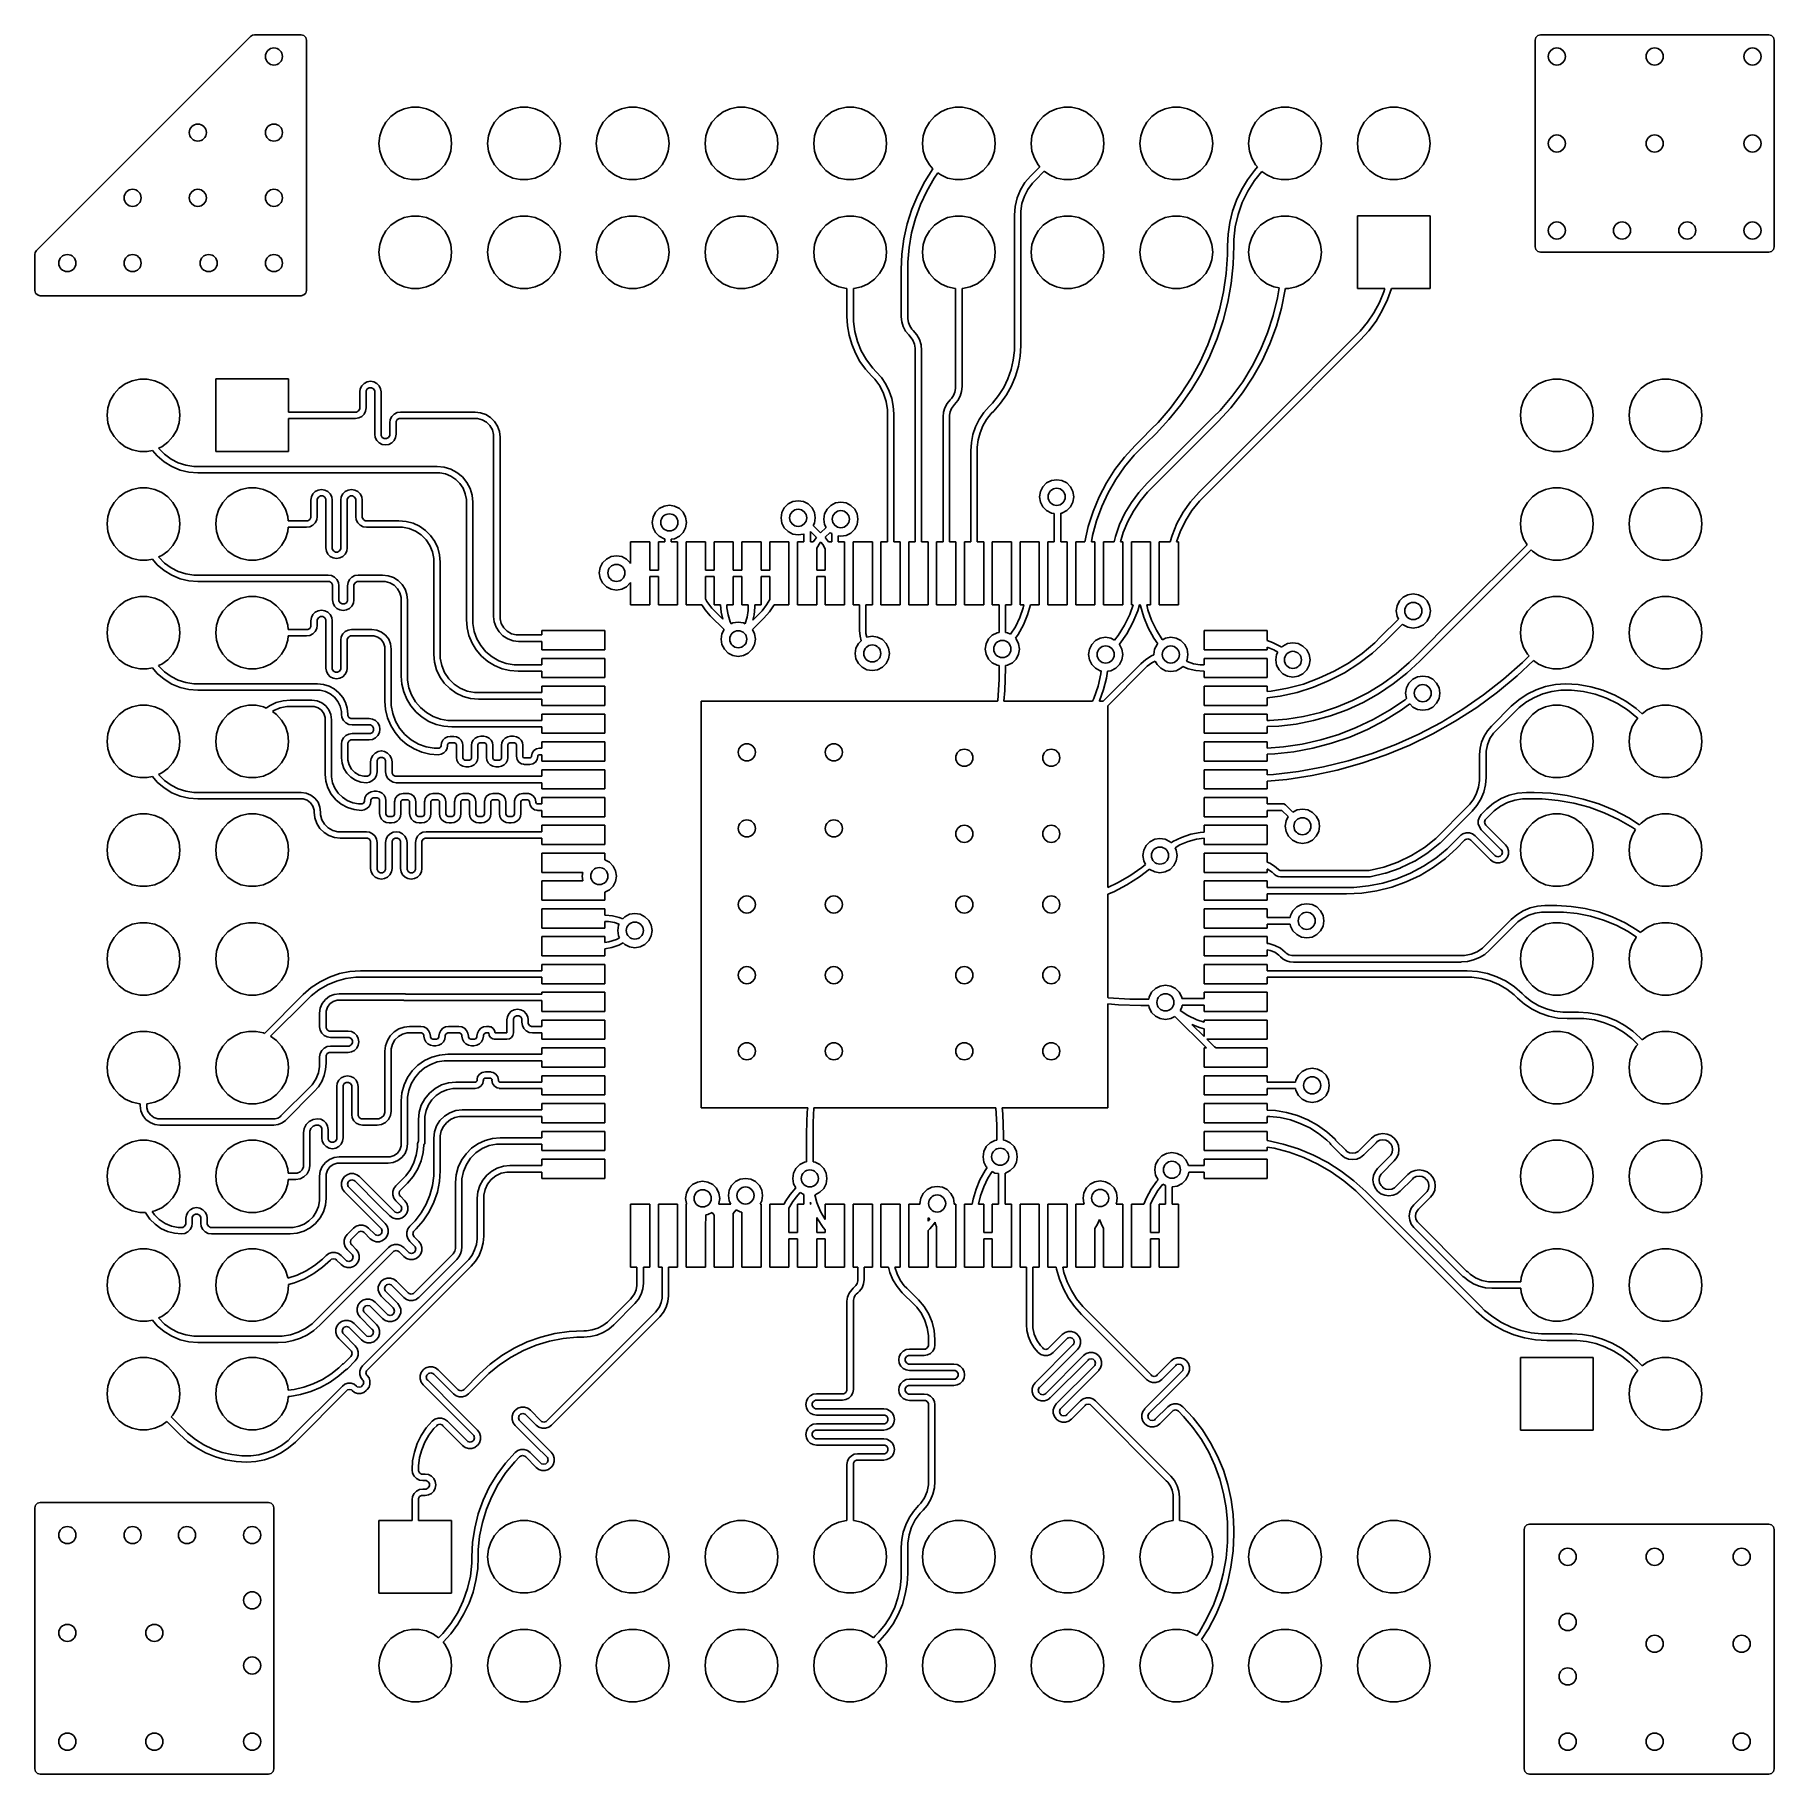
# Model space of a CAD drawing. Extents: x 6.5 to 8.1, y -3.85 to -2.25.
import ezdxf

# ---------------------------------------------------------------- set-up
doc = ezdxf.new("R2010")
doc.units = 0
doc.header["$MEASUREMENT"] = 0
doc.layers.add('BLACK', color=7, linetype='CONTINUOUS')

msp = doc.modelspace()

# ---------------------------------------------------------------- linework, layer by layer
at = {"layer": 'BLACK', "linetype": 'CONTINUOUS'}
for p, q in [((6.50145, -2.44858), (6.69858, -2.25145)), ((6.69858, -2.25145), (6.70016, -2.25039)), ((6.70016, -2.25039), (6.70203, -2.25002)), ((6.70203, -2.25002), (6.74512, -2.25002)), ((6.74512, -2.25002), (6.74756, -2.25067)), ((6.74756, -2.25067), (6.74935, -2.25246)), ((6.74935, -2.25246), (6.75, -2.2549)), ((6.75, -2.2549), (6.75, -2.48512)), ((7.88, -2.2549), (7.88065, -2.25246)), ((7.88, -2.44512), (7.88, -2.2549)), ((7.88065, -2.25246), (7.88244, -2.25067)), ((7.88244, -2.25067), (7.88488, -2.25002)), ((7.88488, -2.25002), (8.0951, -2.25002)), ((8.0951, -2.25002), (8.09754, -2.25067)), ((8.09754, -2.25067), (8.09933, -2.25246)), ((8.09933, -2.25246), (8.09998, -2.2549)), ((8.09998, -2.2549), (8.09998, -2.44512)), ((6.83327, -2.32102), (6.83966, -2.31817)), ((6.83966, -2.31817), (6.8465, -2.31672)), ((6.8465, -2.31672), (6.8535, -2.31672)), ((6.8535, -2.31672), (6.86034, -2.31817)), ((6.86034, -2.31817), (6.86673, -2.32102)), ((6.93327, -2.32102), (6.93966, -2.31817)), ((6.93966, -2.31817), (6.9465, -2.31672)), ((6.9465, -2.31672), (6.9535, -2.31672)), ((6.9535, -2.31672), (6.96034, -2.31817)), ((6.96034, -2.31817), (6.96673, -2.32102)), ((7.03327, -2.32102), (7.03966, -2.31817)), ((7.03966, -2.31817), (7.0465, -2.31672)), ((7.0465, -2.31672), (7.0535, -2.31672)), ((7.0535, -2.31672), (7.06034, -2.31817)), ((7.06034, -2.31817), (7.06673, -2.32102)), ((7.13327, -2.32102), (7.13966, -2.31817)), ((7.13966, -2.31817), (7.1465, -2.31672)), ((7.1465, -2.31672), (7.1535, -2.31672)), ((7.1535, -2.31672), (7.16034, -2.31817)), ((7.16034, -2.31817), (7.16673, -2.32102)), ((7.23327, -2.32102), (7.23966, -2.31817)), ((7.23966, -2.31817), (7.2465, -2.31672)), ((7.2465, -2.31672), (7.2535, -2.31672)), ((7.2535, -2.31672), (7.26034, -2.31817)), ((7.26034, -2.31817), (7.26673, -2.32102)), ((7.33327, -2.32102), (7.33966, -2.31817)), ((7.33966, -2.31817), (7.3465, -2.31672)), ((7.3465, -2.31672), (7.3535, -2.31672)), ((7.3535, -2.31672), (7.36034, -2.31817)), ((7.36034, -2.31817), (7.36673, -2.32102)), ((7.43327, -2.32102), (7.43966, -2.31817)), ((7.43966, -2.31817), (7.4465, -2.31672)), ((7.4465, -2.31672), (7.4535, -2.31672)), ((7.4535, -2.31672), (7.46034, -2.31817)), ((7.46034, -2.31817), (7.46673, -2.32102)), ((7.53327, -2.32102), (7.53966, -2.31817)), ((7.53966, -2.31817), (7.5465, -2.31672)), ((7.5465, -2.31672), (7.5535, -2.31672)), ((7.5535, -2.31672), (7.56034, -2.31817)), ((7.56034, -2.31817), (7.56673, -2.32102)), ((7.63327, -2.32102), (7.63966, -2.31817)), ((7.63966, -2.31817), (7.6465, -2.31672)), ((7.6465, -2.31672), (7.6535, -2.31672)), ((7.6535, -2.31672), (7.66034, -2.31817)), ((7.66034, -2.31817), (7.66673, -2.32102)), ((7.73327, -2.32102), (7.73966, -2.31817)), ((7.73966, -2.31817), (7.7465, -2.31672)), ((7.7465, -2.31672), (7.7535, -2.31672)), ((7.7535, -2.31672), (7.76034, -2.31817)), ((7.76034, -2.31817), (7.76673, -2.32102)), ((6.81943, -2.33639), (6.82293, -2.33033)), ((6.82293, -2.33033), (6.82761, -2.32513)), ((6.82761, -2.32513), (6.83327, -2.32102)), ((6.86673, -2.32102), (6.87239, -2.32513)), ((6.87239, -2.32513), (6.87707, -2.33033)), ((6.87707, -2.33033), (6.88057, -2.33639)), ((6.91943, -2.33639), (6.92293, -2.33033)), ((6.92293, -2.33033), (6.92761, -2.32513)), ((6.92761, -2.32513), (6.93327, -2.32102)), ((6.96673, -2.32102), (6.97239, -2.32513)), ((6.97239, -2.32513), (6.97707, -2.33033)), ((6.97707, -2.33033), (6.98057, -2.33639)), ((7.01943, -2.33639), (7.02293, -2.33033)), ((7.02293, -2.33033), (7.02761, -2.32513)), ((7.02761, -2.32513), (7.03327, -2.32102)), ((7.06673, -2.32102), (7.07239, -2.32513)), ((7.07239, -2.32513), (7.07707, -2.33033)), ((7.07707, -2.33033), (7.08057, -2.33639)), ((7.11943, -2.33639), (7.12293, -2.33033)), ((7.12293, -2.33033), (7.12761, -2.32513)), ((7.12761, -2.32513), (7.13327, -2.32102)), ((7.16673, -2.32102), (7.17239, -2.32513)), ((7.17239, -2.32513), (7.17707, -2.33033)), ((7.17707, -2.33033), (7.18057, -2.33639)), ((7.21943, -2.33639), (7.22293, -2.33033)), ((7.22293, -2.33033), (7.22761, -2.32513)), ((7.22761, -2.32513), (7.23327, -2.32102)), ((7.26673, -2.32102), (7.27239, -2.32513)), ((7.27239, -2.32513), (7.27707, -2.33033)), ((7.27707, -2.33033), (7.28057, -2.33639)), ((7.31943, -2.33639), (7.32293, -2.33033)), ((7.32293, -2.33033), (7.32761, -2.32513)), ((7.32761, -2.32513), (7.33327, -2.32102)), ((7.36673, -2.32102), (7.37239, -2.32513)), ((7.37239, -2.32513), (7.37707, -2.33033)), ((7.37707, -2.33033), (7.38057, -2.33639)), ((7.41943, -2.33639), (7.42293, -2.33033)), ((7.42293, -2.33033), (7.42761, -2.32513)), ((7.42761, -2.32513), (7.43327, -2.32102)), ((7.46673, -2.32102), (7.47239, -2.32513)), ((7.47239, -2.32513), (7.47707, -2.33033)), ((7.47707, -2.33033), (7.48057, -2.33639)), ((7.51943, -2.33639), (7.52293, -2.33033)), ((7.52293, -2.33033), (7.52761, -2.32513)), ((7.52761, -2.32513), (7.53327, -2.32102)), ((7.56673, -2.32102), (7.57239, -2.32513)), ((7.57239, -2.32513), (7.57707, -2.33033)), ((7.57707, -2.33033), (7.58057, -2.33639)), ((7.61943, -2.33639), (7.62293, -2.33033)), ((7.62293, -2.33033), (7.62761, -2.32513)), ((7.62761, -2.32513), (7.63327, -2.32102)), ((7.66673, -2.32102), (7.67239, -2.32513)), ((7.67239, -2.32513), (7.67707, -2.33033)), ((7.67707, -2.33033), (7.68057, -2.33639)), ((7.71943, -2.33639), (7.72293, -2.33033)), ((7.72293, -2.33033), (7.72761, -2.32513)), ((7.72761, -2.32513), (7.73327, -2.32102)), ((7.76673, -2.32102), (7.77239, -2.32513)), ((7.77239, -2.32513), (7.77707, -2.33033)), ((7.77707, -2.33033), (7.78057, -2.33639)), ((6.81654, -2.35), (6.81727, -2.34304)), ((6.81727, -2.35696), (6.81654, -2.35)), ((6.81727, -2.34304), (6.81943, -2.33639)), ((6.88057, -2.33639), (6.88273, -2.34304)), ((6.88273, -2.34304), (6.88346, -2.35)), ((6.88346, -2.35), (6.88273, -2.35696)), ((6.91654, -2.35), (6.91727, -2.34304)), ((6.91727, -2.35696), (6.91654, -2.35)), ((6.91727, -2.34304), (6.91943, -2.33639)), ((6.98057, -2.33639), (6.98273, -2.34304)), ((6.98273, -2.34304), (6.98346, -2.35)), ((6.98346, -2.35), (6.98273, -2.35696)), ((7.01654, -2.35), (7.01727, -2.34304)), ((7.01727, -2.35696), (7.01654, -2.35)), ((7.01727, -2.34304), (7.01943, -2.33639)), ((7.08057, -2.33639), (7.08273, -2.34304)), ((7.08273, -2.34304), (7.08346, -2.35)), ((7.08346, -2.35), (7.08273, -2.35696)), ((7.11654, -2.35), (7.11727, -2.34304)), ((7.11727, -2.35696), (7.11654, -2.35)), ((7.11727, -2.34304), (7.11943, -2.33639)), ((7.18057, -2.33639), (7.18273, -2.34304)), ((7.18273, -2.34304), (7.18346, -2.35)), ((7.18346, -2.35), (7.18273, -2.35696)), ((7.21654, -2.35), (7.21727, -2.34304)), ((7.21727, -2.35696), (7.21654, -2.35)), ((7.21727, -2.34304), (7.21943, -2.33639)), ((7.28057, -2.33639), (7.28273, -2.34304)), ((7.28273, -2.34304), (7.28346, -2.35)), ((7.28346, -2.35), (7.28273, -2.35696)), ((7.31654, -2.35), (7.31727, -2.34304)), ((7.31727, -2.35696), (7.31654, -2.35)), ((7.31727, -2.34304), (7.31943, -2.33639)), ((7.38057, -2.33639), (7.38273, -2.34304)), ((7.38273, -2.34304), (7.38346, -2.35)), ((7.38346, -2.35), (7.38273, -2.35696)), ((7.41654, -2.35), (7.41727, -2.34304)), ((7.41727, -2.35696), (7.41654, -2.35)), ((7.41727, -2.34304), (7.41943, -2.33639)), ((7.48057, -2.33639), (7.48273, -2.34304)), ((7.48273, -2.34304), (7.48346, -2.35)), ((7.48346, -2.35), (7.48273, -2.35696)), ((7.51654, -2.35), (7.51727, -2.34304)), ((7.51727, -2.35696), (7.51654, -2.35)), ((7.51727, -2.34304), (7.51943, -2.33639)), ((7.58057, -2.33639), (7.58273, -2.34304)), ((7.58273, -2.34304), (7.58346, -2.35)), ((7.58346, -2.35), (7.58273, -2.35696)), ((7.61654, -2.35), (7.61727, -2.34304)), ((7.61727, -2.35696), (7.61654, -2.35)), ((7.61727, -2.34304), (7.61943, -2.33639)), ((7.68057, -2.33639), (7.68273, -2.34304)), ((7.68273, -2.34304), (7.68346, -2.35)), ((7.68346, -2.35), (7.68273, -2.35696)), ((7.71654, -2.35), (7.71727, -2.34304)), ((7.71727, -2.35696), (7.71654, -2.35)), ((7.71727, -2.34304), (7.71943, -2.33639)), ((7.78057, -2.33639), (7.78273, -2.34304)), ((7.78273, -2.34304), (7.78346, -2.35)), ((7.78346, -2.35), (7.78273, -2.35696)), ((6.81943, -2.36361), (6.81727, -2.35696)), ((6.82293, -2.36967), (6.81943, -2.36361)), ((6.88057, -2.36361), (6.87707, -2.36967)), ((6.88273, -2.35696), (6.88057, -2.36361)), ((6.91943, -2.36361), (6.91727, -2.35696)), ((6.92293, -2.36967), (6.91943, -2.36361)), ((6.98057, -2.36361), (6.97707, -2.36967)), ((6.98273, -2.35696), (6.98057, -2.36361)), ((7.01943, -2.36361), (7.01727, -2.35696)), ((7.02293, -2.36967), (7.01943, -2.36361)), ((7.08057, -2.36361), (7.07707, -2.36967)), ((7.08273, -2.35696), (7.08057, -2.36361)), ((7.11943, -2.36361), (7.11727, -2.35696)), ((7.12293, -2.36967), (7.11943, -2.36361)), ((7.18057, -2.36361), (7.17707, -2.36967)), ((7.18273, -2.35696), (7.18057, -2.36361)), ((7.21943, -2.36361), (7.21727, -2.35696)), ((7.22293, -2.36967), (7.21943, -2.36361)), ((7.28057, -2.36361), (7.27707, -2.36967)), ((7.28273, -2.35696), (7.28057, -2.36361)), ((7.31943, -2.36361), (7.31727, -2.35696)), ((7.32293, -2.36967), (7.31943, -2.36361)), ((7.38057, -2.36361), (7.37707, -2.36967)), ((7.38273, -2.35696), (7.38057, -2.36361)), ((7.41943, -2.36361), (7.41727, -2.35696)), ((7.42293, -2.36967), (7.41943, -2.36361)), ((7.48057, -2.36361), (7.47707, -2.36967)), ((7.48273, -2.35696), (7.48057, -2.36361)), ((7.51943, -2.36361), (7.51727, -2.35696)), ((7.52293, -2.36967), (7.51943, -2.36361)), ((7.58057, -2.36361), (7.57707, -2.36967)), ((7.58273, -2.35696), (7.58057, -2.36361)), ((7.61943, -2.36361), (7.61727, -2.35696)), ((7.62293, -2.36967), (7.61943, -2.36361)), ((7.68057, -2.36361), (7.67707, -2.36967)), ((7.68273, -2.35696), (7.68057, -2.36361)), ((7.71943, -2.36361), (7.71727, -2.35696)), ((7.72293, -2.36967), (7.71943, -2.36361)), ((7.78057, -2.36361), (7.77707, -2.36967)), ((7.78273, -2.35696), (7.78057, -2.36361)), ((6.82761, -2.37487), (6.82293, -2.36967)), ((6.83327, -2.37898), (6.82761, -2.37487)), ((6.83966, -2.38183), (6.83327, -2.37898)), ((6.8465, -2.38328), (6.83966, -2.38183)), ((6.8535, -2.38328), (6.8465, -2.38328)), ((6.86034, -2.38183), (6.8535, -2.38328)), ((6.86673, -2.37898), (6.86034, -2.38183)), ((6.87239, -2.37487), (6.86673, -2.37898)), ((6.87707, -2.36967), (6.87239, -2.37487)), ((6.92761, -2.37487), (6.92293, -2.36967)), ((6.93327, -2.37898), (6.92761, -2.37487)), ((6.93966, -2.38183), (6.93327, -2.37898)), ((6.9465, -2.38328), (6.93966, -2.38183)), ((6.9535, -2.38328), (6.9465, -2.38328)), ((6.96034, -2.38183), (6.9535, -2.38328)), ((6.96673, -2.37898), (6.96034, -2.38183)), ((6.97239, -2.37487), (6.96673, -2.37898)), ((6.97707, -2.36967), (6.97239, -2.37487)), ((7.02761, -2.37487), (7.02293, -2.36967)), ((7.03327, -2.37898), (7.02761, -2.37487)), ((7.03966, -2.38183), (7.03327, -2.37898)), ((7.0465, -2.38328), (7.03966, -2.38183)), ((7.0535, -2.38328), (7.0465, -2.38328)), ((7.06034, -2.38183), (7.0535, -2.38328)), ((7.06673, -2.37898), (7.06034, -2.38183)), ((7.07239, -2.37487), (7.06673, -2.37898)), ((7.07707, -2.36967), (7.07239, -2.37487)), ((7.12761, -2.37487), (7.12293, -2.36967)), ((7.13327, -2.37898), (7.12761, -2.37487)), ((7.13966, -2.38183), (7.13327, -2.37898)), ((7.1465, -2.38328), (7.13966, -2.38183)), ((7.1535, -2.38328), (7.1465, -2.38328)), ((7.16034, -2.38183), (7.1535, -2.38328)), ((7.16673, -2.37898), (7.16034, -2.38183)), ((7.17239, -2.37487), (7.16673, -2.37898)), ((7.17707, -2.36967), (7.17239, -2.37487)), ((7.22761, -2.37487), (7.22293, -2.36967)), ((7.23327, -2.37898), (7.22761, -2.37487)), ((7.23966, -2.38183), (7.23327, -2.37898)), ((7.2465, -2.38328), (7.23966, -2.38183)), ((7.2535, -2.38328), (7.2465, -2.38328)), ((7.26034, -2.38183), (7.2535, -2.38328)), ((7.26673, -2.37898), (7.26034, -2.38183)), ((7.27239, -2.37487), (7.26673, -2.37898)), ((7.27707, -2.36967), (7.27239, -2.37487)), ((7.31879, -2.38485), (7.32617, -2.37327)), ((7.32732, -2.38189), (7.32049, -2.39372)), ((7.32617, -2.37327), (7.32293, -2.36967)), ((7.33068, -2.3771), (7.32732, -2.38189)), ((7.33327, -2.37898), (7.33068, -2.3771)), ((7.33966, -2.38183), (7.33327, -2.37898)), ((7.3465, -2.38328), (7.33966, -2.38183)), ((7.3535, -2.38328), (7.3465, -2.38328)), ((7.36034, -2.38183), (7.3535, -2.38328)), ((7.36673, -2.37898), (7.36034, -2.38183)), ((7.37239, -2.37487), (7.36673, -2.37898)), ((7.37707, -2.36967), (7.37239, -2.37487)), ((7.41074, -2.38597), (7.41591, -2.37991)), ((7.41591, -2.37991), (7.42446, -2.37137)), ((7.41591, -2.37991), (7.41591, -2.37991)), ((7.42859, -2.37558), (7.42009, -2.38409)), ((7.42446, -2.37137), (7.42293, -2.36967)), ((7.43327, -2.37898), (7.42859, -2.37558)), ((7.43966, -2.38183), (7.43327, -2.37898)), ((7.4465, -2.38328), (7.43966, -2.38183)), ((7.4535, -2.38328), (7.4465, -2.38328)), ((7.46034, -2.38183), (7.4535, -2.38328)), ((7.46673, -2.37898), (7.46034, -2.38183)), ((7.47239, -2.37487), (7.46673, -2.37898)), ((7.47707, -2.36967), (7.47239, -2.37487)), ((7.52761, -2.37487), (7.52293, -2.36967)), ((7.53327, -2.37898), (7.52761, -2.37487)), ((7.53966, -2.38183), (7.53327, -2.37898)), ((7.5465, -2.38328), (7.53966, -2.38183)), ((7.5535, -2.38328), (7.5465, -2.38328)), ((7.56034, -2.38183), (7.5535, -2.38328)), ((7.56673, -2.37898), (7.56034, -2.38183)), ((7.57239, -2.37487), (7.56673, -2.37898)), ((7.57707, -2.36967), (7.57239, -2.37487)), ((7.60994, -2.39253), (7.61545, -2.38334)), ((7.61545, -2.38334), (7.62183, -2.37474)), ((7.62183, -2.37474), (7.62467, -2.37161)), ((7.62866, -2.37563), (7.62187, -2.38415)), ((7.62467, -2.37161), (7.62293, -2.36967)), ((7.63327, -2.37898), (7.62866, -2.37563)), ((7.63966, -2.38183), (7.63327, -2.37898)), ((7.6465, -2.38328), (7.63966, -2.38183)), ((7.6535, -2.38328), (7.6465, -2.38328)), ((7.66034, -2.38183), (7.6535, -2.38328)), ((7.66673, -2.37898), (7.66034, -2.38183)), ((7.67239, -2.37487), (7.66673, -2.37898)), ((7.67707, -2.36967), (7.67239, -2.37487)), ((7.72761, -2.37487), (7.72293, -2.36967)), ((7.73327, -2.37898), (7.72761, -2.37487)), ((7.73966, -2.38183), (7.73327, -2.37898)), ((7.7465, -2.38328), (7.73966, -2.38183)), ((7.7535, -2.38328), (7.7465, -2.38328)), ((7.76034, -2.38183), (7.7535, -2.38328)), ((7.76673, -2.37898), (7.76034, -2.38183)), ((7.77239, -2.37487), (7.76673, -2.37898)), ((7.77707, -2.36967), (7.77239, -2.37487)), ((7.30683, -2.41049), (7.31225, -2.39741)), ((7.31225, -2.39741), (7.31879, -2.38485)), ((7.32049, -2.39372), (7.31472, -2.4061)), ((7.40353, -2.40012), (7.40658, -2.39276)), ((7.40658, -2.39276), (7.41074, -2.38597)), ((7.41024, -2.39858), (7.40806, -2.4053)), ((7.41344, -2.39229), (7.41024, -2.39858)), ((7.41759, -2.38658), (7.41344, -2.39229)), ((7.42009, -2.38409), (7.41759, -2.38658)), ((7.42009, -2.38409), (7.42009, -2.38409)), ((7.42009, -2.38409), (7.42009, -2.38409)), ((7.60536, -2.40222), (7.60994, -2.39253)), ((7.6157, -2.39397), (7.61066, -2.40442)), ((7.62187, -2.38415), (7.6157, -2.39397)), ((7.30258, -2.424), (7.30683, -2.41049)), ((7.31472, -2.4061), (7.31005, -2.41893)), ((7.40105, -2.4158), (7.40167, -2.40786)), ((7.40105, -2.53606), (7.40105, -2.4158)), ((7.40167, -2.40786), (7.40353, -2.40012)), ((7.40806, -2.4053), (7.40695, -2.41227)), ((7.40695, -2.41227), (7.40695, -2.4158)), ((7.40695, -2.4158), (7.40695, -2.4158)), ((7.40695, -2.4158), (7.40695, -2.53606)), ((7.59915, -2.4227), (7.60175, -2.41231)), ((7.60175, -2.41231), (7.60536, -2.40222)), ((7.60683, -2.41537), (7.60425, -2.42667)), ((7.61066, -2.40442), (7.60683, -2.41537)), ((6.81943, -2.43639), (6.82293, -2.43033)), ((6.82293, -2.43033), (6.82761, -2.42513)), ((6.82761, -2.42513), (6.83327, -2.42102)), ((6.83327, -2.42102), (6.83966, -2.41817)), ((6.83966, -2.41817), (6.8465, -2.41672)), ((6.8465, -2.41672), (6.8535, -2.41672)), ((6.8535, -2.41672), (6.86034, -2.41817)), ((6.86034, -2.41817), (6.86673, -2.42102)), ((6.86673, -2.42102), (6.87239, -2.42513)), ((6.87239, -2.42513), (6.87707, -2.43033)), ((6.87707, -2.43033), (6.88057, -2.43639)), ((6.91943, -2.43639), (6.92293, -2.43033)), ((6.92293, -2.43033), (6.92761, -2.42513)), ((6.92761, -2.42513), (6.93327, -2.42102)), ((6.93327, -2.42102), (6.93966, -2.41817)), ((6.93966, -2.41817), (6.9465, -2.41672)), ((6.9465, -2.41672), (6.9535, -2.41672)), ((6.9535, -2.41672), (6.96034, -2.41817)), ((6.96034, -2.41817), (6.96673, -2.42102)), ((6.96673, -2.42102), (6.97239, -2.42513)), ((6.97239, -2.42513), (6.97707, -2.43033)), ((6.97707, -2.43033), (6.98057, -2.43639)), ((7.01943, -2.43639), (7.02293, -2.43033)), ((7.02293, -2.43033), (7.02761, -2.42513)), ((7.02761, -2.42513), (7.03327, -2.42102)), ((7.03327, -2.42102), (7.03966, -2.41817)), ((7.03966, -2.41817), (7.0465, -2.41672)), ((7.0465, -2.41672), (7.0535, -2.41672)), ((7.0535, -2.41672), (7.06034, -2.41817)), ((7.06034, -2.41817), (7.06673, -2.42102)), ((7.06673, -2.42102), (7.07239, -2.42513)), ((7.07239, -2.42513), (7.07707, -2.43033)), ((7.07707, -2.43033), (7.08057, -2.43639)), ((7.11943, -2.43639), (7.12293, -2.43033)), ((7.12293, -2.43033), (7.12761, -2.42513)), ((7.12761, -2.42513), (7.13327, -2.42102)), ((7.13327, -2.42102), (7.13966, -2.41817)), ((7.13966, -2.41817), (7.1465, -2.41672)), ((7.1465, -2.41672), (7.1535, -2.41672)), ((7.1535, -2.41672), (7.16034, -2.41817)), ((7.16034, -2.41817), (7.16673, -2.42102)), ((7.16673, -2.42102), (7.17239, -2.42513)), ((7.17239, -2.42513), (7.17707, -2.43033)), ((7.17707, -2.43033), (7.18057, -2.43639)), ((7.21943, -2.43639), (7.22293, -2.43033)), ((7.22293, -2.43033), (7.22761, -2.42513)), ((7.22761, -2.42513), (7.23327, -2.42102)), ((7.23327, -2.42102), (7.23966, -2.41817)), ((7.23966, -2.41817), (7.2465, -2.41672)), ((7.2465, -2.41672), (7.2535, -2.41672)), ((7.2535, -2.41672), (7.26034, -2.41817)), ((7.26034, -2.41817), (7.26673, -2.42102)), ((7.26673, -2.42102), (7.27239, -2.42513)), ((7.27239, -2.42513), (7.27707, -2.43033)), ((7.27707, -2.43033), (7.28057, -2.43639)), ((7.29951, -2.43782), (7.30258, -2.424)), ((7.31005, -2.41893), (7.30651, -2.43212)), ((7.31943, -2.43639), (7.32293, -2.43033)), ((7.32293, -2.43033), (7.32761, -2.42513)), ((7.32761, -2.42513), (7.33327, -2.42102)), ((7.33327, -2.42102), (7.33966, -2.41817)), ((7.33966, -2.41817), (7.3465, -2.41672)), ((7.3465, -2.41672), (7.3535, -2.41672)), ((7.3535, -2.41672), (7.36034, -2.41817)), ((7.36034, -2.41817), (7.36673, -2.42102)), ((7.36673, -2.42102), (7.37239, -2.42513)), ((7.37239, -2.42513), (7.37707, -2.43033)), ((7.37707, -2.43033), (7.38057, -2.43639)), ((7.41943, -2.43639), (7.42293, -2.43033)), ((7.42293, -2.43033), (7.42761, -2.42513)), ((7.42761, -2.42513), (7.43327, -2.42102)), ((7.43327, -2.42102), (7.43966, -2.41817)), ((7.43966, -2.41817), (7.4465, -2.41672)), ((7.4465, -2.41672), (7.4535, -2.41672)), ((7.4535, -2.41672), (7.46034, -2.41817)), ((7.46034, -2.41817), (7.46673, -2.42102)), ((7.46673, -2.42102), (7.47239, -2.42513)), ((7.47239, -2.42513), (7.47707, -2.43033)), ((7.47707, -2.43033), (7.48057, -2.43639)), ((7.51943, -2.43639), (7.52293, -2.43033)), ((7.52293, -2.43033), (7.52761, -2.42513)), ((7.52761, -2.42513), (7.53327, -2.42102)), ((7.53327, -2.42102), (7.53966, -2.41817)), ((7.53966, -2.41817), (7.5465, -2.41672)), ((7.5465, -2.41672), (7.5535, -2.41672)), ((7.5535, -2.41672), (7.56034, -2.41817)), ((7.56034, -2.41817), (7.56673, -2.42102)), ((7.56673, -2.42102), (7.57239, -2.42513)), ((7.57239, -2.42513), (7.57707, -2.43033)), ((7.57707, -2.43033), (7.58057, -2.43639)), ((7.59757, -2.4333), (7.59915, -2.4227)), ((7.60425, -2.42667), (7.60295, -2.4382)), ((7.61943, -2.43639), (7.62293, -2.43033)), ((7.62293, -2.43033), (7.62761, -2.42513)), ((7.62761, -2.42513), (7.63327, -2.42102)), ((7.63327, -2.42102), (7.63966, -2.41817)), ((7.63966, -2.41817), (7.6465, -2.41672)), ((7.6465, -2.41672), (7.6535, -2.41672)), ((7.6535, -2.41672), (7.66034, -2.41817)), ((7.66034, -2.41817), (7.66673, -2.42102)), ((7.66673, -2.42102), (7.67239, -2.42513)), ((7.67239, -2.42513), (7.67707, -2.43033)), ((7.67707, -2.43033), (7.68057, -2.43639)), ((7.71654, -2.48346), (7.71654, -2.41654)), ((7.71654, -2.41654), (7.78346, -2.41654)), ((7.78346, -2.41654), (7.78346, -2.48346)), ((6.81654, -2.45), (6.81727, -2.44304)), ((6.81727, -2.44304), (6.81943, -2.43639)), ((6.88057, -2.43639), (6.88273, -2.44304)), ((6.88273, -2.44304), (6.88346, -2.45)), ((6.91654, -2.45), (6.91727, -2.44304)), ((6.91727, -2.44304), (6.91943, -2.43639)), ((6.98057, -2.43639), (6.98273, -2.44304)), ((6.98273, -2.44304), (6.98346, -2.45)), ((7.01654, -2.45), (7.01727, -2.44304)), ((7.01727, -2.44304), (7.01943, -2.43639)), ((7.08057, -2.43639), (7.08273, -2.44304)), ((7.08273, -2.44304), (7.08346, -2.45)), ((7.11654, -2.45), (7.11727, -2.44304)), ((7.11727, -2.44304), (7.11943, -2.43639)), ((7.18057, -2.43639), (7.18273, -2.44304)), ((7.18273, -2.44304), (7.18346, -2.45)), ((7.21654, -2.45), (7.21727, -2.44304)), ((7.21727, -2.44304), (7.21943, -2.43639)), ((7.28057, -2.43639), (7.28273, -2.44304)), ((7.28273, -2.44304), (7.28346, -2.45)), ((7.29766, -2.45186), (7.29951, -2.43782)), ((7.30414, -2.44557), (7.30295, -2.45917)), ((7.30651, -2.43212), (7.30414, -2.44557)), ((7.31654, -2.45), (7.31727, -2.44304)), ((7.31727, -2.44304), (7.31943, -2.43639)), ((7.38057, -2.43639), (7.38273, -2.44304)), ((7.38273, -2.44304), (7.38346, -2.45)), ((7.41654, -2.45), (7.41727, -2.44304)), ((7.41727, -2.44304), (7.41943, -2.43639)), ((7.48057, -2.43639), (7.48273, -2.44304)), ((7.48273, -2.44304), (7.48346, -2.45)), ((7.51654, -2.45), (7.51727, -2.44304)), ((7.51727, -2.44304), (7.51943, -2.43639)), ((7.58057, -2.43639), (7.58273, -2.44304)), ((7.58273, -2.44304), (7.58346, -2.45)), ((7.59705, -2.444), (7.59757, -2.4333)), ((7.59705, -2.45252), (7.59705, -2.444)), ((7.59705, -2.444), (7.59705, -2.444)), ((7.60295, -2.444), (7.60233, -2.46143)), ((7.60295, -2.4382), (7.60295, -2.444)), ((7.61654, -2.45), (7.61727, -2.44304)), ((7.61727, -2.44304), (7.61943, -2.43639)), ((7.68057, -2.43639), (7.68273, -2.44304)), ((7.68273, -2.44304), (7.68346, -2.45)), ((7.88065, -2.44756), (7.88, -2.44512)), ((7.88244, -2.44935), (7.88065, -2.44756)), ((8.09933, -2.44756), (8.09754, -2.44935)), ((8.09998, -2.44512), (8.09933, -2.44756)), ((6.50002, -2.45203), (6.50039, -2.45016)), ((6.50002, -2.48512), (6.50002, -2.45203)), ((6.50039, -2.45016), (6.50145, -2.44858)), ((6.81727, -2.45696), (6.81654, -2.45)), ((6.81943, -2.46361), (6.81727, -2.45696)), ((6.82293, -2.46967), (6.81943, -2.46361)), ((6.88057, -2.46361), (6.87707, -2.46967)), ((6.88273, -2.45696), (6.88057, -2.46361)), ((6.88346, -2.45), (6.88273, -2.45696)), ((6.91727, -2.45696), (6.91654, -2.45)), ((6.91943, -2.46361), (6.91727, -2.45696)), ((6.92293, -2.46967), (6.91943, -2.46361)), ((6.98057, -2.46361), (6.97707, -2.46967)), ((6.98273, -2.45696), (6.98057, -2.46361)), ((6.98346, -2.45), (6.98273, -2.45696)), ((7.01727, -2.45696), (7.01654, -2.45)), ((7.01943, -2.46361), (7.01727, -2.45696)), ((7.02293, -2.46967), (7.01943, -2.46361)), ((7.08057, -2.46361), (7.07707, -2.46967)), ((7.08273, -2.45696), (7.08057, -2.46361)), ((7.08346, -2.45), (7.08273, -2.45696)), ((7.11727, -2.45696), (7.11654, -2.45)), ((7.11943, -2.46361), (7.11727, -2.45696)), ((7.12293, -2.46967), (7.11943, -2.46361)), ((7.18057, -2.46361), (7.17707, -2.46967)), ((7.18273, -2.45696), (7.18057, -2.46361)), ((7.18346, -2.45), (7.18273, -2.45696)), ((7.21727, -2.45696), (7.21654, -2.45)), ((7.21943, -2.46361), (7.21727, -2.45696)), ((7.22293, -2.46967), (7.21943, -2.46361)), ((7.28057, -2.46361), (7.27707, -2.46967)), ((7.28273, -2.45696), (7.28057, -2.46361)), ((7.28346, -2.45), (7.28273, -2.45696)), ((7.29705, -2.466), (7.29766, -2.45186)), ((7.30295, -2.45917), (7.30295, -2.466)), ((7.31727, -2.45696), (7.31654, -2.45)), ((7.31943, -2.46361), (7.31727, -2.45696)), ((7.32293, -2.46967), (7.31943, -2.46361)), ((7.38057, -2.46361), (7.37707, -2.46967)), ((7.38273, -2.45696), (7.38057, -2.46361)), ((7.38346, -2.45), (7.38273, -2.45696)), ((7.41727, -2.45696), (7.41654, -2.45)), ((7.41943, -2.46361), (7.41727, -2.45696)), ((7.42293, -2.46967), (7.41943, -2.46361)), ((7.48057, -2.46361), (7.47707, -2.46967)), ((7.48273, -2.45696), (7.48057, -2.46361)), ((7.48346, -2.45), (7.48273, -2.45696)), ((7.51727, -2.45696), (7.51654, -2.45)), ((7.51943, -2.46361), (7.51727, -2.45696)), ((7.52293, -2.46967), (7.51943, -2.46361)), ((7.58057, -2.46361), (7.57707, -2.46967)), ((7.58273, -2.45696), (7.58057, -2.46361)), ((7.58346, -2.45), (7.58273, -2.45696)), ((7.59583, -2.46951), (7.59705, -2.45252)), ((7.60233, -2.46143), (7.60047, -2.47878)), ((7.61727, -2.45696), (7.61654, -2.45)), ((7.61943, -2.46361), (7.61727, -2.45696)), ((7.62293, -2.46967), (7.61943, -2.46361)), ((7.68057, -2.46361), (7.67707, -2.46967)), ((7.68273, -2.45696), (7.68057, -2.46361)), ((7.68346, -2.45), (7.68273, -2.45696)), ((7.88488, -2.45), (7.88244, -2.44935)), ((8.0951, -2.45), (7.88488, -2.45)), ((8.09754, -2.44935), (8.0951, -2.45)), ((6.82761, -2.47487), (6.82293, -2.46967)), ((6.83327, -2.47898), (6.82761, -2.47487)), ((6.83966, -2.48183), (6.83327, -2.47898)), ((6.86673, -2.47898), (6.86034, -2.48183)), ((6.87239, -2.47487), (6.86673, -2.47898)), ((6.87707, -2.46967), (6.87239, -2.47487)), ((6.92761, -2.47487), (6.92293, -2.46967)), ((6.93327, -2.47898), (6.92761, -2.47487)), ((6.93966, -2.48183), (6.93327, -2.47898)), ((6.96673, -2.47898), (6.96034, -2.48183)), ((6.97239, -2.47487), (6.96673, -2.47898)), ((6.97707, -2.46967), (6.97239, -2.47487)), ((7.02761, -2.47487), (7.02293, -2.46967)), ((7.03327, -2.47898), (7.02761, -2.47487)), ((7.03966, -2.48183), (7.03327, -2.47898)), ((7.06673, -2.47898), (7.06034, -2.48183)), ((7.07239, -2.47487), (7.06673, -2.47898)), ((7.07707, -2.46967), (7.07239, -2.47487)), ((7.12761, -2.47487), (7.12293, -2.46967)), ((7.13327, -2.47898), (7.12761, -2.47487)), ((7.13966, -2.48183), (7.13327, -2.47898)), ((7.16673, -2.47898), (7.16034, -2.48183)), ((7.17239, -2.47487), (7.16673, -2.47898)), ((7.17707, -2.46967), (7.17239, -2.47487)), ((7.22761, -2.47487), (7.22293, -2.46967)), ((7.23327, -2.47898), (7.22761, -2.47487)), ((7.23966, -2.48183), (7.23327, -2.47898)), ((7.26673, -2.47898), (7.26034, -2.48183)), ((7.27239, -2.47487), (7.26673, -2.47898)), ((7.27707, -2.46967), (7.27239, -2.47487)), ((7.29705, -2.50951), (7.29705, -2.466)), ((7.29705, -2.466), (7.29705, -2.466)), ((7.30295, -2.466), (7.30295, -2.50951)), ((7.32761, -2.47487), (7.32293, -2.46967)), ((7.33327, -2.47898), (7.32761, -2.47487)), ((7.33966, -2.48183), (7.33327, -2.47898)), ((7.36673, -2.47898), (7.36034, -2.48183)), ((7.37239, -2.47487), (7.36673, -2.47898)), ((7.37707, -2.46967), (7.37239, -2.47487)), ((7.42761, -2.47487), (7.42293, -2.46967)), ((7.43327, -2.47898), (7.42761, -2.47487)), ((7.43966, -2.48183), (7.43327, -2.47898)), ((7.46673, -2.47898), (7.46034, -2.48183)), ((7.47239, -2.47487), (7.46673, -2.47898)), ((7.47707, -2.46967), (7.47239, -2.47487)), ((7.52761, -2.47487), (7.52293, -2.46967)), ((7.53327, -2.47898), (7.52761, -2.47487)), ((7.53966, -2.48183), (7.53327, -2.47898)), ((7.56673, -2.47898), (7.56034, -2.48183)), ((7.57239, -2.47487), (7.56673, -2.47898)), ((7.57707, -2.46967), (7.57239, -2.47487)), ((7.59341, -2.48637), (7.59583, -2.46951)), ((7.60047, -2.47878), (7.59737, -2.49595)), ((7.62761, -2.47487), (7.62293, -2.46967)), ((7.63327, -2.47898), (7.62761, -2.47487)), ((7.63966, -2.48183), (7.63327, -2.47898)), ((7.66673, -2.47898), (7.66034, -2.48183)), ((7.67239, -2.47487), (7.66673, -2.47898)), ((7.67707, -2.46967), (7.67239, -2.47487)), ((6.50067, -2.48756), (6.50002, -2.48512)), ((6.50246, -2.48935), (6.50067, -2.48756)), ((6.5049, -2.49), (6.50246, -2.48935)), ((6.74512, -2.49), (6.5049, -2.49)), ((6.74756, -2.48935), (6.74512, -2.49)), ((6.74935, -2.48756), (6.74756, -2.48935)), ((6.75, -2.48512), (6.74935, -2.48756)), ((6.8465, -2.48328), (6.83966, -2.48183)), ((6.8535, -2.48328), (6.8465, -2.48328)), ((6.86034, -2.48183), (6.8535, -2.48328)), ((6.9465, -2.48328), (6.93966, -2.48183)), ((6.9535, -2.48328), (6.9465, -2.48328)), ((6.96034, -2.48183), (6.9535, -2.48328)), ((7.0465, -2.48328), (7.03966, -2.48183)), ((7.0535, -2.48328), (7.0465, -2.48328)), ((7.06034, -2.48183), (7.0535, -2.48328)), ((7.1465, -2.48328), (7.13966, -2.48183)), ((7.1535, -2.48328), (7.1465, -2.48328)), ((7.16034, -2.48183), (7.1535, -2.48328)), ((7.2465, -2.48328), (7.23966, -2.48183)), ((7.24705, -2.48328), (7.2465, -2.48328)), ((7.24705, -2.50889), (7.24705, -2.48328)), ((7.2535, -2.48328), (7.25295, -2.48328)), ((7.25295, -2.48328), (7.25295, -2.50889)), ((7.26034, -2.48183), (7.2535, -2.48328)), ((7.3465, -2.48328), (7.33966, -2.48183)), ((7.34705, -2.48328), (7.3465, -2.48328)), ((7.34705, -2.57351), (7.34705, -2.48328)), ((7.3535, -2.48328), (7.35295, -2.48328)), ((7.35295, -2.48328), (7.35295, -2.57351)), ((7.36034, -2.48183), (7.3535, -2.48328)), ((7.4465, -2.48328), (7.43966, -2.48183)), ((7.4535, -2.48328), (7.4465, -2.48328)), ((7.46034, -2.48183), (7.4535, -2.48328)), ((7.5465, -2.48328), (7.53966, -2.48183)), ((7.5535, -2.48328), (7.5465, -2.48328)), ((7.56034, -2.48183), (7.5535, -2.48328)), ((7.58979, -2.50301), (7.59341, -2.48637)), ((7.63916, -2.50822), (7.64309, -2.49185)), ((7.64451, -2.48286), (7.63966, -2.48183)), ((7.64309, -2.49185), (7.64451, -2.48286)), ((7.65024, -2.48445), (7.64687, -2.50141)), ((7.65038, -2.48328), (7.65024, -2.48445)), ((7.6535, -2.48328), (7.65038, -2.48328)), ((7.66034, -2.48183), (7.6535, -2.48328)), ((7.74176, -2.48346), (7.71654, -2.48346)), ((7.73679, -2.49627), (7.74085, -2.48646)), ((7.74427, -2.49363), (7.73949, -2.50374)), ((7.74085, -2.48646), (7.74176, -2.48346)), ((7.74791, -2.48346), (7.74427, -2.49363)), ((7.78346, -2.48346), (7.74791, -2.48346)), ((7.24754, -2.51763), (7.24705, -2.50889)), ((7.24705, -2.50889), (7.24705, -2.50889)), ((7.24705, -2.50889), (7.24705, -2.50889)), ((7.25295, -2.50889), (7.25295, -2.50889)), ((7.25295, -2.50889), (7.25295, -2.51362)), ((7.29705, -2.50952), (7.29705, -2.50951)), ((7.2975, -2.51409), (7.29705, -2.50952)), ((7.30295, -2.50951), (7.30295, -2.50951)), ((7.30295, -2.50951), (7.30295, -2.50951)), ((7.30295, -2.50951), (7.30295, -2.50951)), ((7.30295, -2.50951), (7.30295, -2.51124)), ((7.30295, -2.51124), (7.30363, -2.51463)), ((7.58499, -2.51936), (7.58979, -2.50301)), ((7.59737, -2.49595), (7.59305, -2.51285)), ((7.63396, -2.52424), (7.63916, -2.50822)), ((7.64687, -2.50141), (7.64217, -2.51806)), ((7.72588, -2.51447), (7.73178, -2.50564)), ((7.73178, -2.50564), (7.73679, -2.49627)), ((7.73949, -2.50374), (7.73374, -2.51334)), ((7.249, -2.52626), (7.24754, -2.51763)), ((7.25143, -2.53467), (7.249, -2.52626)), ((7.25295, -2.51362), (7.25419, -2.523)), ((7.25419, -2.523), (7.25664, -2.53213)), ((7.29883, -2.51848), (7.2975, -2.51409)), ((7.301, -2.52254), (7.29883, -2.51848)), ((7.30391, -2.52609), (7.301, -2.52254)), ((7.30363, -2.51463), (7.30495, -2.51782)), ((7.30532, -2.5275), (7.30391, -2.52609)), ((7.30391, -2.52609), (7.30391, -2.52609)), ((7.30391, -2.52609), (7.30391, -2.52609)), ((7.30495, -2.51782), (7.30687, -2.52069)), ((7.30754, -2.53081), (7.30532, -2.5275)), ((7.30687, -2.52069), (7.30809, -2.52191)), ((7.30809, -2.52191), (7.30809, -2.52191)), ((7.30809, -2.52191), (7.31134, -2.52588)), ((7.31134, -2.52588), (7.31376, -2.5304)), ((7.57904, -2.53532), (7.58499, -2.51936)), ((7.59305, -2.51285), (7.58754, -2.5294)), ((7.62591, -2.61591), (7.71539, -2.52644)), ((7.62751, -2.5398), (7.63396, -2.52424)), ((7.64217, -2.51806), (7.63619, -2.53428)), ((7.71539, -2.52644), (7.71914, -2.52268)), ((7.71539, -2.52644), (7.71539, -2.52644)), ((7.71914, -2.52268), (7.72588, -2.51447)), ((7.72707, -2.52233), (7.71956, -2.53062)), ((7.73374, -2.51334), (7.72707, -2.52233)), ((7.25478, -2.54276), (7.25143, -2.53467)), ((7.25901, -2.55042), (7.25478, -2.54276)), ((7.25664, -2.53213), (7.26026, -2.54087)), ((7.26026, -2.54087), (7.26499, -2.54906)), ((7.30906, -2.5345), (7.30754, -2.53081)), ((7.30984, -2.53841), (7.30906, -2.5345)), ((7.30984, -2.5404), (7.30984, -2.53841)), ((7.30984, -2.54041), (7.30984, -2.5404)), ((7.30984, -2.71632), (7.30984, -2.54041)), ((7.31376, -2.5304), (7.31525, -2.5353)), ((7.31525, -2.5353), (7.31575, -2.54041)), ((7.31575, -2.54041), (7.31575, -2.54041)), ((7.31575, -2.54041), (7.31575, -2.54041)), ((7.31575, -2.54041), (7.31575, -2.71632)), ((7.40005, -2.54931), (7.40105, -2.54049)), ((7.40105, -2.54049), (7.40105, -2.53606)), ((7.40695, -2.53606), (7.40642, -2.54556)), ((7.57196, -2.55081), (7.57904, -2.53532)), ((7.58754, -2.5294), (7.58087, -2.54552)), ((7.61986, -2.55481), (7.62751, -2.5398)), ((7.63619, -2.53428), (7.62895, -2.54998)), ((7.71956, -2.53061), (7.63009, -2.62009)), ((7.71956, -2.53062), (7.71956, -2.53061)), ((7.26408, -2.55756), (7.25901, -2.55042)), ((7.26991, -2.56409), (7.26408, -2.55756)), ((7.26499, -2.54906), (7.27074, -2.55657)), ((7.27074, -2.55657), (7.27409, -2.55991)), ((7.27409, -2.55991), (7.27409, -2.55991)), ((7.27409, -2.55991), (7.27882, -2.56531)), ((7.39515, -2.56633), (7.39808, -2.55796)), ((7.39808, -2.55796), (7.40005, -2.54931)), ((7.40482, -2.55495), (7.40219, -2.5641)), ((7.40642, -2.54556), (7.40482, -2.55495)), ((7.5638, -2.56576), (7.57196, -2.55081)), ((7.58087, -2.54552), (7.57306, -2.56112)), ((7.61106, -2.56917), (7.61986, -2.55481)), ((7.62895, -2.54998), (7.6205, -2.56507)), ((6.57293, -2.58033), (6.57761, -2.57513)), ((6.57761, -2.57513), (6.58327, -2.57102)), ((6.58327, -2.57102), (6.58966, -2.56817)), ((6.58966, -2.56817), (6.5965, -2.56672)), ((6.5965, -2.56672), (6.6035, -2.56672)), ((6.6035, -2.56672), (6.61034, -2.56817)), ((6.61034, -2.56817), (6.61673, -2.57102)), ((6.61673, -2.57102), (6.62239, -2.57513)), ((6.62239, -2.57513), (6.62707, -2.58033)), ((6.66654, -2.63346), (6.66654, -2.56654)), ((6.66654, -2.56654), (6.73346, -2.56654)), ((6.73346, -2.56654), (6.73346, -2.59705)), ((6.79894, -2.57858), (6.79942, -2.57554)), ((6.79942, -2.57554), (6.80082, -2.5728)), ((6.80082, -2.5728), (6.803, -2.57062)), ((6.803, -2.57062), (6.80574, -2.56922)), ((6.8059, -2.5757), (6.80484, -2.57753)), ((6.80574, -2.56922), (6.80877, -2.56874)), ((6.80772, -2.57465), (6.8059, -2.5757)), ((6.80878, -2.57465), (6.80772, -2.57465)), ((6.80877, -2.56874), (6.80878, -2.56874)), ((6.80878, -2.56874), (6.81182, -2.56922)), ((6.80983, -2.57464), (6.80878, -2.57464)), ((6.80878, -2.57464), (6.80878, -2.57465)), ((6.81166, -2.5757), (6.80983, -2.57464)), ((6.81272, -2.57753), (6.81166, -2.5757)), ((6.81182, -2.56922), (6.81457, -2.57062)), ((6.81457, -2.57062), (6.81674, -2.57279)), ((6.81674, -2.57279), (6.81814, -2.57554)), ((6.81814, -2.57554), (6.81862, -2.57858)), ((7.27264, -2.56681), (7.26991, -2.56409)), ((7.26991, -2.56409), (7.26991, -2.56409)), ((7.27717, -2.57305), (7.27264, -2.56681)), ((7.28067, -2.57991), (7.27717, -2.57305)), ((7.27882, -2.56531), (7.28281, -2.57127)), ((7.28281, -2.57127), (7.28598, -2.57771)), ((7.34637, -2.57863), (7.34705, -2.57524)), ((7.34705, -2.57524), (7.34705, -2.57351)), ((7.34705, -2.57351), (7.34705, -2.57351)), ((7.34705, -2.57351), (7.34705, -2.57351)), ((7.35295, -2.57351), (7.3525, -2.57809)), ((7.38658, -2.58184), (7.3913, -2.57433)), ((7.3913, -2.57433), (7.39515, -2.56633)), ((7.39855, -2.57289), (7.39394, -2.58123)), ((7.40219, -2.5641), (7.39855, -2.57289)), ((7.55459, -2.58009), (7.5638, -2.56576)), ((7.57306, -2.56112), (7.56416, -2.57612)), ((7.60116, -2.58279), (7.61106, -2.56917)), ((7.6205, -2.56507), (7.61089, -2.57945)), ((7.87293, -2.58033), (7.87761, -2.57513)), ((7.87761, -2.57513), (7.88327, -2.57102)), ((7.88327, -2.57102), (7.88966, -2.56817)), ((7.88966, -2.56817), (7.8965, -2.56672)), ((7.8965, -2.56672), (7.9035, -2.56672)), ((7.9035, -2.56672), (7.91034, -2.56817)), ((7.91034, -2.56817), (7.91673, -2.57102)), ((7.91673, -2.57102), (7.92239, -2.57513)), ((7.92239, -2.57513), (7.92707, -2.58033)), ((7.97293, -2.58033), (7.97761, -2.57513)), ((7.97761, -2.57513), (7.98327, -2.57102)), ((7.98327, -2.57102), (7.98966, -2.56817)), ((7.98966, -2.56817), (7.9965, -2.56672)), ((7.9965, -2.56672), (8.0035, -2.56672)), ((8.0035, -2.56672), (8.01034, -2.56817)), ((8.01034, -2.56817), (8.01673, -2.57102)), ((8.01673, -2.57102), (8.02239, -2.57513)), ((8.02239, -2.57513), (8.02707, -2.58033)), ((6.56727, -2.59304), (6.56943, -2.58639)), ((6.56943, -2.58639), (6.57293, -2.58033)), ((6.62707, -2.58033), (6.63057, -2.58639)), ((6.63057, -2.58639), (6.63273, -2.59304)), ((6.79894, -2.59311), (6.79894, -2.57858)), ((6.79894, -2.57858), (6.79894, -2.57858)), ((6.79894, -2.57858), (6.79894, -2.57858)), ((6.80484, -2.57753), (6.80484, -2.57858)), ((6.80484, -2.57858), (6.80484, -2.59311)), ((6.81272, -2.57857), (6.81272, -2.57753)), ((6.81272, -2.57858), (6.81272, -2.57857)), ((6.81272, -2.59311), (6.81272, -2.57858)), ((6.81862, -2.57858), (6.81862, -2.57858)), ((6.81862, -2.57858), (6.81862, -2.57858)), ((6.81862, -2.57858), (6.81862, -2.57858)), ((6.81862, -2.57858), (6.81862, -2.59311)), ((7.28305, -2.58724), (7.28067, -2.57991)), ((7.28425, -2.59485), (7.28305, -2.58724)), ((7.28598, -2.57771), (7.28829, -2.58451)), ((7.28829, -2.58451), (7.28969, -2.59155)), ((7.28969, -2.59155), (7.29016, -2.59871)), ((7.33712, -2.59309), (7.33916, -2.58926)), ((7.33916, -2.58926), (7.34191, -2.58591)), ((7.34191, -2.58591), (7.34313, -2.58469)), ((7.34191, -2.58591), (7.34191, -2.58591)), ((7.34191, -2.58591), (7.34191, -2.58591)), ((7.34313, -2.58469), (7.34505, -2.58182)), ((7.34496, -2.59122), (7.34318, -2.59387)), ((7.34609, -2.59009), (7.34496, -2.59122)), ((7.34505, -2.58182), (7.34637, -2.57863)), ((7.349, -2.58654), (7.34609, -2.59009)), ((7.34609, -2.59009), (7.34609, -2.59009)), ((7.35117, -2.58248), (7.349, -2.58654)), ((7.3525, -2.57809), (7.35117, -2.58248)), ((7.37294, -2.59758), (7.37791, -2.59191)), ((7.37791, -2.59191), (7.38105, -2.58878)), ((7.37791, -2.59191), (7.37791, -2.59191)), ((7.37791, -2.59191), (7.37791, -2.59191)), ((7.38105, -2.58878), (7.38658, -2.58184)), ((7.38843, -2.58899), (7.38209, -2.59609)), ((7.39394, -2.58123), (7.38843, -2.58899)), ((7.55421, -2.59045), (7.54326, -2.60403)), ((7.54438, -2.59373), (7.55459, -2.58009)), ((7.56416, -2.57612), (7.55421, -2.59045)), ((7.59023, -2.5956), (7.60116, -2.58279)), ((7.61089, -2.57945), (7.60019, -2.59303)), ((7.86727, -2.59304), (7.86943, -2.58639)), ((7.86943, -2.58639), (7.87293, -2.58033)), ((7.92707, -2.58033), (7.93057, -2.58639)), ((7.93057, -2.58639), (7.93273, -2.59304)), ((7.96727, -2.59304), (7.96943, -2.58639)), ((7.96943, -2.58639), (7.97293, -2.58033)), ((8.02707, -2.58033), (8.03057, -2.58639)), ((8.03057, -2.58639), (8.03273, -2.59304)), ((6.56654, -2.6), (6.56727, -2.59304)), ((6.56727, -2.60696), (6.56654, -2.6)), ((6.56943, -2.61361), (6.56727, -2.60696)), ((6.63273, -2.60696), (6.63057, -2.61361)), ((6.63273, -2.59304), (6.63346, -2.6)), ((6.63346, -2.6), (6.63273, -2.60696)), ((6.73346, -2.59705), (6.795, -2.59705)), ((6.795, -2.60295), (6.73346, -2.60295)), ((6.73346, -2.60295), (6.73346, -2.63346)), ((6.795, -2.59705), (6.79605, -2.59705)), ((6.79804, -2.60247), (6.795, -2.60295)), ((6.79605, -2.59705), (6.79788, -2.59599)), ((6.79788, -2.59599), (6.79894, -2.59417)), ((6.80079, -2.60107), (6.79804, -2.60247)), ((6.79894, -2.59417), (6.79894, -2.59311)), ((6.80296, -2.5989), (6.80079, -2.60107)), ((6.80436, -2.59615), (6.80296, -2.5989)), ((6.80484, -2.59311), (6.80436, -2.59615)), ((6.81272, -2.61748), (6.81272, -2.59311)), ((6.81862, -2.59311), (6.81862, -2.61748)), ((6.8265, -2.60689), (6.82698, -2.60385)), ((6.8265, -2.61748), (6.8265, -2.60689)), ((6.8265, -2.60689), (6.8265, -2.60689)), ((6.82698, -2.60385), (6.82838, -2.6011)), ((6.82838, -2.6011), (6.83055, -2.59893)), ((6.83055, -2.59893), (6.8333, -2.59753)), ((6.83346, -2.60401), (6.8324, -2.60583)), ((6.8324, -2.60583), (6.8324, -2.60689)), ((6.8324, -2.60689), (6.8324, -2.61748)), ((6.8333, -2.59753), (6.83634, -2.59705)), ((6.83528, -2.60295), (6.83346, -2.60401)), ((6.83634, -2.60295), (6.83528, -2.60295)), ((6.83634, -2.59705), (6.86951, -2.59705)), ((6.86951, -2.60295), (6.83634, -2.60295)), ((6.86951, -2.59705), (6.905, -2.59705)), ((6.905, -2.60295), (6.86951, -2.60295)), ((6.905, -2.59705), (6.91011, -2.59762)), ((6.90724, -2.60295), (6.905, -2.60295)), ((6.91158, -2.60411), (6.90724, -2.60295)), ((6.91011, -2.59762), (6.91496, -2.59932)), ((6.91547, -2.60636), (6.91158, -2.60411)), ((6.91496, -2.59932), (6.91931, -2.60205)), ((6.91864, -2.60953), (6.91547, -2.60636)), ((6.91931, -2.60205), (6.92295, -2.60569)), ((6.92295, -2.60569), (6.92568, -2.61004)), ((7.28425, -2.5987), (7.28425, -2.59485)), ((7.28425, -2.59871), (7.28425, -2.5987)), ((7.28425, -2.71632), (7.28425, -2.59871)), ((7.29016, -2.59871), (7.29016, -2.59871)), ((7.29016, -2.59871), (7.29016, -2.59871)), ((7.29016, -2.59871), (7.29016, -2.59871)), ((7.29016, -2.59871), (7.29016, -2.71632)), ((7.33543, -2.60155), (7.33586, -2.59724)), ((7.33543, -2.71632), (7.33543, -2.60155)), ((7.33543, -2.60155), (7.33543, -2.60155)), ((7.33543, -2.60155), (7.33543, -2.60155)), ((7.33586, -2.59724), (7.33712, -2.59309)), ((7.34196, -2.59682), (7.34134, -2.59996)), ((7.34134, -2.59996), (7.34134, -2.60155)), ((7.34134, -2.60155), (7.34134, -2.71632)), ((7.34318, -2.59387), (7.34196, -2.59682)), ((7.36541, -2.61062), (7.36875, -2.60385)), ((7.36875, -2.60385), (7.37294, -2.59758)), ((7.37556, -2.60387), (7.37217, -2.60974)), ((7.37969, -2.59849), (7.37556, -2.60387)), ((7.38209, -2.59609), (7.37969, -2.59849)), ((7.38209, -2.59609), (7.38209, -2.59609)), ((7.52328, -2.66255), (7.58427, -2.60155)), ((7.5272, -2.61262), (7.53322, -2.6066)), ((7.58845, -2.60573), (7.52745, -2.66672)), ((7.54326, -2.60403), (7.53138, -2.6168)), ((7.53322, -2.6066), (7.54438, -2.59373)), ((7.58427, -2.60155), (7.59023, -2.5956)), ((7.58427, -2.60155), (7.58427, -2.60155)), ((7.60019, -2.59303), (7.58845, -2.60573)), ((7.58845, -2.60573), (7.58845, -2.60573)), ((7.86654, -2.6), (7.86727, -2.59304)), ((7.86727, -2.60696), (7.86654, -2.6)), ((7.86943, -2.61361), (7.86727, -2.60696)), ((7.93273, -2.60696), (7.93057, -2.61361)), ((7.93273, -2.59304), (7.93346, -2.6)), ((7.93346, -2.6), (7.93273, -2.60696)), ((7.96654, -2.6), (7.96727, -2.59304)), ((7.96727, -2.60696), (7.96654, -2.6)), ((7.96943, -2.61361), (7.96727, -2.60696)), ((8.03273, -2.60696), (8.03057, -2.61361)), ((8.03273, -2.59304), (8.03346, -2.6)), ((8.03346, -2.6), (8.03273, -2.60696)), ((6.57293, -2.61967), (6.56943, -2.61361)), ((6.57761, -2.62487), (6.57293, -2.61967)), ((6.62707, -2.61967), (6.62239, -2.62487)), ((6.63057, -2.61361), (6.62707, -2.61967)), ((6.81272, -2.61749), (6.81272, -2.61748)), ((6.8132, -2.62052), (6.81272, -2.61749)), ((6.8146, -2.62327), (6.8132, -2.62052)), ((6.81677, -2.62544), (6.8146, -2.62327)), ((6.81862, -2.61748), (6.81862, -2.61748)), ((6.81862, -2.61748), (6.81862, -2.61748)), ((6.81862, -2.61748), (6.81862, -2.61748)), ((6.81862, -2.61748), (6.81862, -2.61854)), ((6.81862, -2.61854), (6.81968, -2.62036)), ((6.81968, -2.62036), (6.8215, -2.62142)), ((6.8215, -2.62142), (6.82256, -2.62142)), ((6.82256, -2.62142), (6.82257, -2.62142)), ((6.82257, -2.62142), (6.82361, -2.62142)), ((6.82361, -2.62142), (6.82544, -2.62037)), ((6.82544, -2.62037), (6.8265, -2.61854)), ((6.8265, -2.61854), (6.8265, -2.61748)), ((6.8265, -2.61748), (6.8265, -2.61748)), ((6.8265, -2.61748), (6.8265, -2.61748)), ((6.83052, -2.62327), (6.82835, -2.62545)), ((6.83192, -2.62052), (6.83052, -2.62327)), ((6.8324, -2.61749), (6.83192, -2.62052)), ((6.8324, -2.61748), (6.8324, -2.61749)), ((6.92089, -2.61342), (6.91864, -2.60953)), ((6.92205, -2.61776), (6.92089, -2.61342)), ((6.92205, -2.62), (6.92205, -2.61776)), ((6.92205, -2.785), (6.92205, -2.62)), ((6.92568, -2.61004), (6.92738, -2.61489)), ((6.92738, -2.61489), (6.92795, -2.62)), ((6.92795, -2.62), (6.92795, -2.62)), ((6.92795, -2.62), (6.92795, -2.785)), ((7.36152, -2.62516), (7.36299, -2.61776)), ((7.36299, -2.61776), (7.36541, -2.61062)), ((7.36781, -2.62257), (7.36693, -2.62929)), ((7.36957, -2.61601), (7.36781, -2.62257)), ((7.37217, -2.60974), (7.36957, -2.61601)), ((7.51212, -2.62771), (7.51791, -2.62191)), ((7.51791, -2.62191), (7.5272, -2.61262)), ((7.51791, -2.62191), (7.51791, -2.62191)), ((7.53138, -2.6168), (7.52209, -2.62609)), ((7.5272, -2.61262), (7.5272, -2.61262)), ((7.53138, -2.6168), (7.53138, -2.6168)), ((7.57105, -2.67077), (7.62591, -2.61591)), ((7.63009, -2.62009), (7.57523, -2.67495)), ((7.62591, -2.61591), (7.62591, -2.61591)), ((7.63009, -2.62009), (7.63009, -2.62009)), ((7.87293, -2.61967), (7.86943, -2.61361)), ((7.87761, -2.62487), (7.87293, -2.61967)), ((7.92707, -2.61967), (7.92239, -2.62487)), ((7.93057, -2.61361), (7.92707, -2.61967)), ((7.97293, -2.61967), (7.96943, -2.61361)), ((7.97761, -2.62487), (7.97293, -2.61967)), ((8.02707, -2.61967), (8.02239, -2.62487)), ((8.03057, -2.61361), (8.02707, -2.61967)), ((6.58327, -2.62898), (6.57761, -2.62487)), ((6.58966, -2.63183), (6.58327, -2.62898)), ((6.5965, -2.63328), (6.58966, -2.63183)), ((6.6035, -2.63328), (6.5965, -2.63328)), ((6.60816, -2.63229), (6.6035, -2.63328)), ((6.61256, -2.63744), (6.60816, -2.63229)), ((6.61888, -2.64284), (6.61256, -2.63744)), ((6.61673, -2.62898), (6.61384, -2.63027)), ((6.61384, -2.63027), (6.61411, -2.63065)), ((6.61411, -2.63065), (6.61935, -2.63589)), ((6.62239, -2.62487), (6.61673, -2.62898)), ((6.61935, -2.63589), (6.62534, -2.64024)), ((6.73346, -2.63346), (6.66654, -2.63346)), ((6.81952, -2.62684), (6.81677, -2.62544)), ((6.82256, -2.62732), (6.81952, -2.62684)), ((6.8256, -2.62684), (6.82256, -2.62733)), ((6.82256, -2.62733), (6.82256, -2.62732)), ((6.82835, -2.62545), (6.8256, -2.62684)), ((7.36102, -2.63268), (7.36152, -2.62516)), ((7.36102, -2.71632), (7.36102, -2.63268)), ((7.36102, -2.63268), (7.36102, -2.63268)), ((7.36693, -2.62929), (7.36693, -2.63268)), ((7.36693, -2.63268), (7.36693, -2.63268)), ((7.36693, -2.63268), (7.36693, -2.71632)), ((7.49347, -2.64992), (7.50231, -2.63841)), ((7.50231, -2.63841), (7.51212, -2.62771)), ((7.51134, -2.63684), (7.50233, -2.64757)), ((7.51629, -2.63188), (7.51134, -2.63684)), ((7.51212, -2.62771), (7.51212, -2.62771)), ((7.52209, -2.62609), (7.51629, -2.63188)), ((7.88327, -2.62898), (7.87761, -2.62487)), ((7.88966, -2.63183), (7.88327, -2.62898)), ((7.8965, -2.63328), (7.88966, -2.63183)), ((7.9035, -2.63328), (7.8965, -2.63328)), ((7.91034, -2.63183), (7.9035, -2.63328)), ((7.91673, -2.62898), (7.91034, -2.63183)), ((7.92239, -2.62487), (7.91673, -2.62898)), ((7.98327, -2.62898), (7.97761, -2.62487)), ((7.98966, -2.63183), (7.98327, -2.62898)), ((7.9965, -2.63328), (7.98966, -2.63183)), ((8.0035, -2.63328), (7.9965, -2.63328)), ((8.01034, -2.63183), (8.0035, -2.63328)), ((8.01673, -2.62898), (8.01034, -2.63183)), ((8.02239, -2.62487), (8.01673, -2.62898)), ((6.62596, -2.64718), (6.61888, -2.64284)), ((6.62534, -2.64024), (6.63194, -2.6436)), ((6.63364, -2.65036), (6.62596, -2.64718)), ((6.63194, -2.6436), (6.63898, -2.64589)), ((6.64172, -2.6523), (6.63364, -2.65036)), ((6.63898, -2.64589), (6.6463, -2.64705)), ((6.65, -2.65295), (6.64172, -2.6523)), ((6.6463, -2.64705), (6.65, -2.64705)), ((6.65, -2.64705), (6.78, -2.64705)), ((6.78, -2.65295), (6.65, -2.65295)), ((6.78, -2.64705), (6.87, -2.64705)), ((6.87, -2.65295), (6.78, -2.65295)), ((6.87, -2.64705), (6.87643, -2.64768)), ((6.87266, -2.65295), (6.87, -2.65295)), ((6.87789, -2.65399), (6.87266, -2.65295)), ((6.87643, -2.64768), (6.88261, -2.64956)), ((6.88281, -2.65603), (6.87789, -2.65399)), ((6.88261, -2.64956), (6.88831, -2.6526)), ((6.88831, -2.6526), (6.8933, -2.6567)), ((7.48568, -2.66217), (7.49347, -2.64992)), ((7.50233, -2.64757), (7.49429, -2.65905)), ((6.57761, -2.67513), (6.58327, -2.67102)), ((6.58327, -2.67102), (6.58966, -2.66817)), ((6.58966, -2.66817), (6.5965, -2.66672)), ((6.5965, -2.66672), (6.6035, -2.66672)), ((6.6035, -2.66672), (6.61034, -2.66817)), ((6.61034, -2.66817), (6.61673, -2.67102)), ((6.61673, -2.67102), (6.62239, -2.67513)), ((6.67761, -2.67513), (6.68327, -2.67102)), ((6.68327, -2.67102), (6.68966, -2.66817)), ((6.68966, -2.66817), (6.6965, -2.66672)), ((6.6965, -2.66672), (6.7035, -2.66672)), ((6.7035, -2.66672), (6.71034, -2.66817)), ((6.71034, -2.66817), (6.71673, -2.67102)), ((6.71673, -2.67102), (6.72239, -2.67513)), ((6.75582, -2.67236), (6.75799, -2.67018)), ((6.75799, -2.67018), (6.76074, -2.66878)), ((6.76074, -2.66878), (6.76378, -2.6683)), ((6.76378, -2.6683), (6.76378, -2.6683)), ((6.76378, -2.6683), (6.76682, -2.66879)), ((6.76682, -2.66879), (6.76956, -2.67018)), ((6.76956, -2.67018), (6.77174, -2.67236)), ((6.78338, -2.67236), (6.78555, -2.67018)), ((6.78555, -2.67018), (6.7883, -2.66878)), ((6.7883, -2.66878), (6.79134, -2.6683)), ((6.79134, -2.6683), (6.79134, -2.6683)), ((6.79134, -2.6683), (6.79438, -2.66879)), ((6.79438, -2.66879), (6.79712, -2.67018)), ((6.79712, -2.67018), (6.7993, -2.67236)), ((6.88724, -2.65899), (6.88281, -2.65603)), ((6.89101, -2.66276), (6.88724, -2.65899)), ((6.89397, -2.66719), (6.89101, -2.66276)), ((6.8933, -2.6567), (6.8974, -2.66169)), ((6.89601, -2.67211), (6.89397, -2.66719)), ((6.8974, -2.66169), (6.90044, -2.66739)), ((6.90044, -2.66739), (6.90232, -2.67357)), ((7.42425, -2.675), (7.42502, -2.67013)), ((7.42502, -2.67013), (7.42726, -2.66574)), ((7.42726, -2.66574), (7.43074, -2.66226)), ((7.43074, -2.66226), (7.43513, -2.66002)), ((7.43513, -2.66002), (7.44, -2.65925)), ((7.44, -2.65925), (7.44487, -2.66002)), ((7.44487, -2.66002), (7.44926, -2.66226)), ((7.44926, -2.66226), (7.45274, -2.66574)), ((7.45274, -2.66574), (7.45498, -2.67013)), ((7.45498, -2.67013), (7.45575, -2.675)), ((7.47897, -2.67504), (7.48568, -2.66217)), ((7.48729, -2.67119), (7.48137, -2.68389)), ((7.49429, -2.65905), (7.48729, -2.67119)), ((7.50871, -2.68029), (7.51556, -2.67106)), ((7.51556, -2.67106), (7.52328, -2.66255)), ((7.52359, -2.67059), (7.51666, -2.67903)), ((7.52328, -2.66255), (7.52328, -2.66255)), ((7.52745, -2.66673), (7.52359, -2.67059)), ((7.52745, -2.66672), (7.52745, -2.66673)), ((7.56317, -2.67959), (7.57105, -2.67077)), ((7.57105, -2.67077), (7.57105, -2.67077)), ((7.87761, -2.67513), (7.88327, -2.67102)), ((7.88327, -2.67102), (7.88966, -2.66817)), ((7.88966, -2.66817), (7.8965, -2.66672)), ((7.8965, -2.66672), (7.9035, -2.66672)), ((7.9035, -2.66672), (7.91034, -2.66817)), ((7.91034, -2.66817), (7.91673, -2.67102)), ((7.91673, -2.67102), (7.92239, -2.67513)), ((7.97761, -2.67513), (7.98327, -2.67102)), ((7.98327, -2.67102), (7.98966, -2.66817)), ((7.98966, -2.66817), (7.9965, -2.66672)), ((7.9965, -2.66672), (8.0035, -2.66672)), ((8.0035, -2.66672), (8.01034, -2.66817)), ((8.01034, -2.66817), (8.01673, -2.67102)), ((8.01673, -2.67102), (8.02239, -2.67513)), ((6.56727, -2.69304), (6.56943, -2.68639)), ((6.56943, -2.68639), (6.57293, -2.68033)), ((6.57293, -2.68033), (6.57761, -2.67513)), ((6.62239, -2.67513), (6.62707, -2.68033)), ((6.62707, -2.68033), (6.63057, -2.68639)), ((6.63057, -2.68639), (6.63273, -2.69304)), ((6.66727, -2.69304), (6.66943, -2.68639)), ((6.66943, -2.68639), (6.67293, -2.68033)), ((6.67293, -2.68033), (6.67761, -2.67513)), ((6.72239, -2.67513), (6.72707, -2.68033)), ((6.72707, -2.68033), (6.73057, -2.68639)), ((6.73057, -2.68639), (6.73273, -2.69304)), ((6.75394, -2.67814), (6.75442, -2.67511)), ((6.75394, -2.67815), (6.75394, -2.67814)), ((6.75394, -2.69311), (6.75394, -2.67815)), ((6.75442, -2.67511), (6.75582, -2.67236)), ((6.7609, -2.67526), (6.75984, -2.67709)), ((6.75984, -2.67709), (6.75984, -2.67815)), ((6.75984, -2.67815), (6.75984, -2.67815)), ((6.75984, -2.67815), (6.75984, -2.67815)), ((6.75984, -2.67815), (6.75984, -2.69311)), ((6.76272, -2.67421), (6.7609, -2.67526)), ((6.76378, -2.67421), (6.76272, -2.67421)), ((6.76483, -2.67421), (6.76378, -2.67421)), ((6.76378, -2.67421), (6.76378, -2.67421)), ((6.76666, -2.67526), (6.76483, -2.67421)), ((6.76772, -2.67709), (6.76666, -2.67526)), ((6.76772, -2.67815), (6.76772, -2.67709)), ((6.76772, -2.69311), (6.76772, -2.67815)), ((6.76772, -2.67815), (6.76772, -2.67815)), ((6.76772, -2.67815), (6.76772, -2.67815)), ((6.76772, -2.67815), (6.76772, -2.67815)), ((6.77174, -2.67236), (6.77314, -2.67511)), ((6.77314, -2.67511), (6.77362, -2.67814)), ((6.77362, -2.67814), (6.77362, -2.67815)), ((6.77362, -2.67815), (6.77362, -2.69311)), ((6.7815, -2.67814), (6.78198, -2.67511)), ((6.7815, -2.67815), (6.7815, -2.67814)), ((6.7815, -2.7), (6.7815, -2.67815)), ((6.78198, -2.67511), (6.78338, -2.67236)), ((6.78846, -2.67526), (6.7874, -2.67709)), ((6.7874, -2.67709), (6.7874, -2.67815)), ((6.7874, -2.67815), (6.7874, -2.67815)), ((6.7874, -2.67815), (6.7874, -2.67815)), ((6.7874, -2.67815), (6.7874, -2.7)), ((6.79028, -2.67421), (6.78846, -2.67526)), ((6.79134, -2.67421), (6.79028, -2.67421)), ((6.79239, -2.67421), (6.79134, -2.67421)), ((6.79134, -2.67421), (6.79134, -2.67421)), ((6.79422, -2.67526), (6.79239, -2.67421)), ((6.79527, -2.67709), (6.79422, -2.67526)), ((6.79527, -2.67815), (6.79527, -2.67709)), ((6.79528, -2.67815), (6.79527, -2.67815)), ((6.79528, -2.69311), (6.79528, -2.67815)), ((6.79528, -2.67815), (6.79528, -2.67815)), ((6.79528, -2.67815), (6.79528, -2.67815)), ((6.7993, -2.67236), (6.8007, -2.67511)), ((6.8007, -2.67511), (6.80118, -2.67814)), ((6.80118, -2.67814), (6.80118, -2.67815)), ((6.80118, -2.67815), (6.80118, -2.69311)), ((6.89705, -2.67734), (6.89601, -2.67211)), ((6.89705, -2.68), (6.89705, -2.67734)), ((6.89705, -2.78795), (6.89705, -2.68)), ((6.90232, -2.67357), (6.90295, -2.68)), ((6.90295, -2.68), (6.90295, -2.78795)), ((7.07097, -2.68926), (7.07445, -2.68578)), ((7.07445, -2.68578), (7.07884, -2.68354)), ((7.07884, -2.68354), (7.08371, -2.68277)), ((7.08371, -2.68277), (7.08858, -2.68354)), ((7.08858, -2.68354), (7.09297, -2.68578)), ((7.09297, -2.68578), (7.09645, -2.68926)), ((7.18722, -2.68943), (7.18946, -2.68504)), ((7.18946, -2.68504), (7.19294, -2.68156)), ((7.19294, -2.68156), (7.19733, -2.67932)), ((7.19733, -2.67932), (7.2022, -2.67855)), ((7.2022, -2.67855), (7.20707, -2.67932)), ((7.20707, -2.67932), (7.21146, -2.68156)), ((7.21146, -2.68156), (7.21494, -2.68504)), ((7.21494, -2.68504), (7.21718, -2.68943)), ((7.22648, -2.69073), (7.22872, -2.68634)), ((7.22872, -2.68634), (7.2322, -2.68285)), ((7.2322, -2.68285), (7.2366, -2.68062)), ((7.2366, -2.68062), (7.24146, -2.67985)), ((7.24146, -2.67985), (7.24633, -2.68062)), ((7.24633, -2.68062), (7.25072, -2.68285)), ((7.25072, -2.68285), (7.2542, -2.68634)), ((7.2542, -2.68634), (7.25644, -2.69073)), ((7.42502, -2.67987), (7.42425, -2.675)), ((7.42726, -2.68426), (7.42502, -2.67987)), ((7.43074, -2.68774), (7.42726, -2.68426)), ((7.43513, -2.68998), (7.43074, -2.68774)), ((7.44926, -2.68774), (7.44487, -2.68998)), ((7.45274, -2.68426), (7.44926, -2.68774)), ((7.45498, -2.67987), (7.45274, -2.68426)), ((7.45575, -2.675), (7.45498, -2.67987)), ((7.47342, -2.68845), (7.47897, -2.67504)), ((7.48137, -2.68389), (7.47657, -2.69705)), ((7.5028, -2.69015), (7.50871, -2.68029)), ((7.51666, -2.67903), (7.51059, -2.68812)), ((7.55632, -2.68924), (7.56317, -2.67959)), ((7.5643, -2.68765), (7.55835, -2.69712)), ((7.57127, -2.6789), (7.5643, -2.68765)), ((7.57522, -2.67495), (7.57127, -2.6789)), ((7.57523, -2.67495), (7.57522, -2.67495)), ((7.86727, -2.69304), (7.86943, -2.68639)), ((7.86943, -2.68639), (7.87293, -2.68033)), ((7.87293, -2.68033), (7.87761, -2.67513)), ((7.92239, -2.67513), (7.92707, -2.68033)), ((7.92707, -2.68033), (7.93057, -2.68639)), ((7.93057, -2.68639), (7.93273, -2.69304)), ((7.96727, -2.69304), (7.96943, -2.68639)), ((7.96943, -2.68639), (7.97293, -2.68033)), ((7.97293, -2.68033), (7.97761, -2.67513)), ((8.02239, -2.67513), (8.02707, -2.68033)), ((8.02707, -2.68033), (8.03057, -2.68639)), ((8.03057, -2.68639), (8.03273, -2.69304)), ((6.56654, -2.7), (6.56727, -2.69304)), ((6.56727, -2.70696), (6.56654, -2.7)), ((6.63273, -2.69304), (6.63346, -2.7)), ((6.63346, -2.7), (6.63273, -2.70696)), ((6.66654, -2.7), (6.66727, -2.69304)), ((6.66727, -2.70696), (6.66654, -2.7)), ((6.73273, -2.69304), (6.73315, -2.69705)), ((6.73315, -2.70295), (6.73273, -2.70696)), ((6.73315, -2.69705), (6.75, -2.69705)), ((6.75, -2.70295), (6.73315, -2.70295)), ((6.75, -2.69705), (6.75105, -2.69705)), ((6.75304, -2.70247), (6.75, -2.70295)), ((6.75105, -2.69705), (6.75288, -2.69599)), ((6.75288, -2.69599), (6.75394, -2.69417)), ((6.75579, -2.70107), (6.75304, -2.70247)), ((6.75394, -2.69417), (6.75394, -2.69311)), ((6.75796, -2.6989), (6.75579, -2.70107)), ((6.75936, -2.69615), (6.75796, -2.6989)), ((6.75984, -2.69311), (6.75936, -2.69615)), ((6.76772, -2.72185), (6.76772, -2.69311)), ((6.77362, -2.69311), (6.77362, -2.72185)), ((6.7815, -2.72185), (6.7815, -2.7)), ((6.7874, -2.7), (6.7874, -2.72185)), ((6.79576, -2.69615), (6.79528, -2.69311)), ((6.79716, -2.6989), (6.79576, -2.69615)), ((6.79933, -2.70107), (6.79716, -2.6989)), ((6.80208, -2.70247), (6.79933, -2.70107)), ((6.80118, -2.69311), (6.80118, -2.69417)), ((6.80118, -2.69417), (6.80224, -2.69599)), ((6.80512, -2.70295), (6.80208, -2.70247)), ((6.80224, -2.69599), (6.80406, -2.69705)), ((6.80406, -2.69705), (6.80512, -2.69705)), ((6.80512, -2.69705), (6.83006, -2.69705)), ((6.83006, -2.70295), (6.80512, -2.70295)), ((6.83006, -2.69705), (6.835, -2.69705)), ((6.835, -2.70295), (6.83006, -2.70295)), ((6.835, -2.69705), (6.84159, -2.69762)), ((6.83816, -2.70295), (6.835, -2.70295)), ((6.84435, -2.70418), (6.83816, -2.70295)), ((6.84159, -2.69762), (6.84798, -2.69934)), ((6.84798, -2.69934), (6.85398, -2.70213)), ((6.85398, -2.70213), (6.8594, -2.70593)), ((7.06796, -2.69852), (7.06873, -2.69365)), ((7.06873, -2.70339), (7.06796, -2.69852)), ((7.06873, -2.69365), (7.07097, -2.68926)), ((7.07097, -2.70778), (7.06873, -2.70339)), ((7.09645, -2.68926), (7.09869, -2.69365)), ((7.09869, -2.70339), (7.09645, -2.70778)), ((7.09869, -2.69365), (7.09946, -2.69852)), ((7.09946, -2.69852), (7.09869, -2.70339)), ((7.18645, -2.6943), (7.18722, -2.68943)), ((7.18722, -2.69917), (7.18645, -2.6943)), ((7.18946, -2.70356), (7.18722, -2.69917)), ((7.19294, -2.70704), (7.18946, -2.70356)), ((7.21718, -2.69917), (7.21609, -2.7013)), ((7.21609, -2.7013), (7.22286, -2.70806)), ((7.21718, -2.68943), (7.21795, -2.6943)), ((7.21795, -2.6943), (7.21718, -2.69917)), ((7.22286, -2.70806), (7.22783, -2.70309)), ((7.22571, -2.69559), (7.22648, -2.69073)), ((7.22648, -2.70046), (7.22571, -2.69559)), ((7.22783, -2.70309), (7.22648, -2.70046)), ((7.25644, -2.70046), (7.2542, -2.70485)), ((7.25644, -2.69073), (7.25721, -2.69559)), ((7.25721, -2.69559), (7.25644, -2.70046)), ((7.4378, -2.6904), (7.43513, -2.68998)), ((7.4378, -2.71632), (7.4378, -2.6904)), ((7.44487, -2.68998), (7.4437, -2.69016)), ((7.4437, -2.69016), (7.4437, -2.71632)), ((7.46595, -2.71632), (7.46905, -2.70229)), ((7.46905, -2.70229), (7.47342, -2.68845)), ((7.47657, -2.69705), (7.47295, -2.71059)), ((7.49402, -2.71136), (7.49789, -2.70054)), ((7.49789, -2.70054), (7.5028, -2.69015)), ((7.50544, -2.69775), (7.50126, -2.70785)), ((7.51059, -2.68812), (7.50544, -2.69775)), ((7.54608, -2.71052), (7.5506, -2.69959)), ((7.5506, -2.69959), (7.55632, -2.68924)), ((7.55835, -2.69712), (7.5535, -2.70719)), ((7.86654, -2.7), (7.86727, -2.69304)), ((7.86727, -2.70696), (7.86654, -2.7)), ((7.93273, -2.69304), (7.93346, -2.7)), ((7.93346, -2.7), (7.93273, -2.70696)), ((7.96654, -2.7), (7.96727, -2.69304)), ((7.96727, -2.70696), (7.96654, -2.7)), ((8.03273, -2.69304), (8.03346, -2.7)), ((8.03346, -2.7), (8.03273, -2.70696)), ((6.56943, -2.71361), (6.56727, -2.70696)), ((6.57293, -2.71967), (6.56943, -2.71361)), ((6.57761, -2.72487), (6.57293, -2.71967)), ((6.62707, -2.71967), (6.62239, -2.72487)), ((6.63057, -2.71361), (6.62707, -2.71967)), ((6.63273, -2.70696), (6.63057, -2.71361)), ((6.66943, -2.71361), (6.66727, -2.70696)), ((6.67293, -2.71967), (6.66943, -2.71361)), ((6.67761, -2.72487), (6.67293, -2.71967)), ((6.72707, -2.71967), (6.72239, -2.72487)), ((6.73057, -2.71361), (6.72707, -2.71967)), ((6.73273, -2.70696), (6.73057, -2.71361)), ((6.85018, -2.7066), (6.84435, -2.70418)), ((6.85543, -2.71011), (6.85018, -2.7066)), ((6.85989, -2.71457), (6.85543, -2.71011)), ((6.8594, -2.70593), (6.86407, -2.7106)), ((6.8634, -2.71982), (6.85989, -2.71457)), ((6.86582, -2.72565), (6.8634, -2.71982)), ((6.86407, -2.7106), (6.86787, -2.71602)), ((6.86787, -2.71602), (6.87066, -2.72202)), ((7.04803, -2.73631), (7.04803, -2.71632)), ((7.04803, -2.71632), (7.06575, -2.71632)), ((7.06575, -2.71632), (7.06575, -2.7424)), ((7.07445, -2.71126), (7.07097, -2.70778)), ((7.07362, -2.7424), (7.07362, -2.71632)), ((7.07362, -2.71632), (7.07953, -2.71632)), ((7.07884, -2.7135), (7.07445, -2.71126)), ((7.07953, -2.71361), (7.07884, -2.7135)), ((7.07953, -2.71632), (7.07953, -2.71361)), ((7.08858, -2.7135), (7.08543, -2.714)), ((7.08543, -2.714), (7.08543, -2.71632)), ((7.08543, -2.71632), (7.09134, -2.71632)), ((7.09297, -2.71126), (7.08858, -2.7135)), ((7.09134, -2.71632), (7.09134, -2.77439)), ((7.09645, -2.70778), (7.09297, -2.71126)), ((7.09921, -2.77439), (7.09921, -2.71632)), ((7.09921, -2.71632), (7.11693, -2.71632)), ((7.11693, -2.71632), (7.11693, -2.7424)), ((7.1248, -2.7424), (7.1248, -2.71632)), ((7.1248, -2.71632), (7.14252, -2.71632)), ((7.14252, -2.71632), (7.14252, -2.7424)), ((7.15039, -2.7424), (7.15039, -2.71632)), ((7.15039, -2.71632), (7.16811, -2.71632)), ((7.16811, -2.71632), (7.16811, -2.7424)), ((7.17598, -2.7424), (7.17598, -2.71632)), ((7.17598, -2.71632), (7.1937, -2.71632)), ((7.19733, -2.70928), (7.19294, -2.70704)), ((7.1937, -2.71632), (7.1937, -2.77439)), ((7.2022, -2.71005), (7.19733, -2.70928)), ((7.20157, -2.77439), (7.20157, -2.71632)), ((7.20157, -2.71632), (7.20748, -2.71632)), ((7.20707, -2.70928), (7.2022, -2.71005)), ((7.20748, -2.70907), (7.20707, -2.70928)), ((7.20748, -2.71632), (7.20748, -2.70907)), ((7.21891, -2.71247), (7.21339, -2.70694)), ((7.21339, -2.70694), (7.21339, -2.71632)), ((7.21339, -2.71632), (7.21611, -2.71632)), ((7.21611, -2.71632), (7.21891, -2.71247)), ((7.22249, -2.71717), (7.21929, -2.72227)), ((7.22299, -2.71657), (7.22249, -2.71717)), ((7.22478, -2.7188), (7.22299, -2.71657)), ((7.22717, -2.72277), (7.22478, -2.7188)), ((7.23157, -2.7077), (7.22703, -2.71224)), ((7.22703, -2.71224), (7.2272, -2.71241)), ((7.2272, -2.71241), (7.22733, -2.7126)), ((7.22733, -2.7126), (7.22742, -2.71265)), ((7.22742, -2.71265), (7.22997, -2.71632)), ((7.22997, -2.71632), (7.23307, -2.71632)), ((7.2322, -2.70833), (7.23157, -2.7077)), ((7.23307, -2.70878), (7.2322, -2.70833)), ((7.23307, -2.71632), (7.23307, -2.70878)), ((7.24146, -2.71134), (7.23898, -2.71095)), ((7.23898, -2.71095), (7.23898, -2.71632)), ((7.23898, -2.71632), (7.24488, -2.71632)), ((7.24633, -2.71057), (7.24146, -2.71134)), ((7.24488, -2.71632), (7.24488, -2.77439)), ((7.25072, -2.70833), (7.24633, -2.71057)), ((7.2542, -2.70485), (7.25072, -2.70833)), ((7.25276, -2.77439), (7.25276, -2.71632)), ((7.25276, -2.71632), (7.27047, -2.71632)), ((7.27047, -2.71632), (7.27047, -2.77439)), ((7.27835, -2.77439), (7.27835, -2.71632)), ((7.27835, -2.71632), (7.28425, -2.71632)), ((7.29016, -2.71632), (7.29606, -2.71632)), ((7.29606, -2.71632), (7.29606, -2.77439)), ((7.30394, -2.77439), (7.30394, -2.71632)), ((7.30394, -2.71632), (7.30984, -2.71632)), ((7.31575, -2.71632), (7.32165, -2.71632)), ((7.32165, -2.71632), (7.32165, -2.77439)), ((7.32953, -2.77439), (7.32953, -2.71632)), ((7.32953, -2.71632), (7.33543, -2.71632)), ((7.34134, -2.71632), (7.34724, -2.71632)), ((7.34724, -2.71632), (7.34724, -2.77439)), ((7.35512, -2.77439), (7.35512, -2.71632)), ((7.35512, -2.71632), (7.36102, -2.71632)), ((7.36693, -2.71632), (7.37283, -2.71632)), ((7.37283, -2.71632), (7.37283, -2.77439)), ((7.38071, -2.77439), (7.38071, -2.71632)), ((7.38071, -2.71632), (7.39843, -2.71632)), ((7.39843, -2.71632), (7.39843, -2.77439)), ((7.4063, -2.77439), (7.4063, -2.71632)), ((7.4063, -2.71632), (7.42402, -2.71632)), ((7.42402, -2.71632), (7.42402, -2.77439)), ((7.43189, -2.77439), (7.43189, -2.71632)), ((7.43189, -2.71632), (7.4378, -2.71632)), ((7.4437, -2.71632), (7.44961, -2.71632)), ((7.44961, -2.71632), (7.44961, -2.77439)), ((7.45748, -2.77439), (7.45748, -2.71632)), ((7.45748, -2.71632), (7.46595, -2.71632)), ((7.47295, -2.71059), (7.47194, -2.71632)), ((7.47194, -2.71632), (7.4752, -2.71632)), ((7.4752, -2.71632), (7.4752, -2.77439)), ((7.48307, -2.77439), (7.48307, -2.71632)), ((7.48307, -2.71632), (7.49278, -2.71632)), ((7.49278, -2.71632), (7.49402, -2.71136)), ((7.50126, -2.70785), (7.49869, -2.71632)), ((7.49869, -2.71632), (7.50079, -2.71632)), ((7.50079, -2.71632), (7.50079, -2.77439)), ((7.50866, -2.77439), (7.50866, -2.71632)), ((7.50866, -2.71632), (7.52638, -2.71632)), ((7.52638, -2.71632), (7.52638, -2.77439)), ((7.53425, -2.77439), (7.53425, -2.71632)), ((7.53425, -2.71632), (7.54441, -2.71632)), ((7.54441, -2.71632), (7.54608, -2.71052)), ((7.5535, -2.70719), (7.5503, -2.71632)), ((7.5503, -2.71632), (7.55197, -2.71632)), ((7.55197, -2.71632), (7.55197, -2.77439)), ((7.8069, -2.78492), (7.87264, -2.71918)), ((7.86943, -2.71361), (7.86727, -2.70696)), ((7.87264, -2.71918), (7.86943, -2.71361)), ((7.92707, -2.71967), (7.92239, -2.72487)), ((7.93057, -2.71361), (7.92707, -2.71967)), ((7.93273, -2.70696), (7.93057, -2.71361)), ((7.96943, -2.71361), (7.96727, -2.70696)), ((7.97293, -2.71967), (7.96943, -2.71361)), ((7.97761, -2.72487), (7.97293, -2.71967)), ((8.02707, -2.71967), (8.02239, -2.72487)), ((8.03057, -2.71361), (8.02707, -2.71967)), ((8.03273, -2.70696), (8.03057, -2.71361)), ((6.58327, -2.72898), (6.57761, -2.72487)), ((6.58966, -2.73183), (6.58327, -2.72898)), ((6.5965, -2.73328), (6.58966, -2.73183)), ((6.6035, -2.73328), (6.5965, -2.73328)), ((6.60816, -2.73229), (6.6035, -2.73328)), ((6.61256, -2.73744), (6.60816, -2.73229)), ((6.61673, -2.72898), (6.61384, -2.73027)), ((6.61384, -2.73027), (6.61411, -2.73065)), ((6.61411, -2.73065), (6.61935, -2.73589)), ((6.62239, -2.72487), (6.61673, -2.72898)), ((6.61935, -2.73589), (6.62534, -2.74024)), ((6.68327, -2.72898), (6.67761, -2.72487)), ((6.68966, -2.73183), (6.68327, -2.72898)), ((6.6965, -2.73328), (6.68966, -2.73183)), ((6.7035, -2.73328), (6.6965, -2.73328)), ((6.71034, -2.73183), (6.7035, -2.73328)), ((6.71673, -2.72898), (6.71034, -2.73183)), ((6.72239, -2.72487), (6.71673, -2.72898)), ((6.76772, -2.72186), (6.76772, -2.72185)), ((6.7682, -2.72489), (6.76772, -2.72186)), ((6.7696, -2.72764), (6.7682, -2.72489)), ((6.77177, -2.72982), (6.7696, -2.72764)), ((6.77452, -2.73121), (6.77177, -2.72982)), ((6.77362, -2.72185), (6.77362, -2.72185)), ((6.77362, -2.72185), (6.77362, -2.72185)), ((6.77362, -2.72185), (6.77362, -2.72185)), ((6.77362, -2.72185), (6.77362, -2.72291)), ((6.77362, -2.72291), (6.77468, -2.72474)), ((6.77756, -2.7317), (6.77452, -2.73121)), ((6.77468, -2.72474), (6.7765, -2.72579)), ((6.7765, -2.72579), (6.77756, -2.72579)), ((6.77756, -2.72579), (6.77756, -2.72579)), ((6.77756, -2.72579), (6.77861, -2.72579)), ((6.7806, -2.73122), (6.77756, -2.7317)), ((6.77756, -2.7317), (6.77756, -2.7317)), ((6.77861, -2.72579), (6.78044, -2.72474)), ((6.78044, -2.72474), (6.7815, -2.72291)), ((6.78334, -2.72982), (6.7806, -2.73122)), ((6.7815, -2.72291), (6.7815, -2.72185)), ((6.7815, -2.72185), (6.7815, -2.72185)), ((6.7815, -2.72185), (6.7815, -2.72185)), ((6.78552, -2.72764), (6.78334, -2.72982)), ((6.78692, -2.72489), (6.78552, -2.72764)), ((6.7874, -2.72186), (6.78692, -2.72489)), ((6.7874, -2.72185), (6.7874, -2.72186)), ((6.86705, -2.73184), (6.86582, -2.72565)), ((6.86705, -2.735), (6.86705, -2.73184)), ((6.86705, -2.82), (6.86705, -2.735)), ((6.87066, -2.72202), (6.87238, -2.72841)), ((6.87238, -2.72841), (6.87295, -2.735)), ((6.87295, -2.735), (6.87295, -2.735)), ((6.87295, -2.735), (6.87295, -2.82)), ((7.02002, -2.74013), (7.02226, -2.73574)), ((7.02226, -2.73574), (7.02574, -2.73226)), ((7.02574, -2.73226), (7.03013, -2.73002)), ((7.03013, -2.73002), (7.035, -2.72925)), ((7.035, -2.72925), (7.03987, -2.73002)), ((7.03987, -2.73002), (7.04426, -2.73226)), ((7.04426, -2.73226), (7.04774, -2.73574)), ((7.04774, -2.73574), (7.04803, -2.73631)), ((7.21929, -2.72227), (7.21929, -2.7424)), ((7.22717, -2.7424), (7.22717, -2.72277)), ((7.87652, -2.72366), (7.81108, -2.7891)), ((7.87761, -2.72487), (7.87652, -2.72366)), ((7.88327, -2.72898), (7.87761, -2.72487)), ((7.88966, -2.73183), (7.88327, -2.72898)), ((7.8965, -2.73328), (7.88966, -2.73183)), ((7.9035, -2.73328), (7.8965, -2.73328)), ((7.91034, -2.73183), (7.9035, -2.73328)), ((7.91673, -2.72898), (7.91034, -2.73183)), ((7.92239, -2.72487), (7.91673, -2.72898)), ((7.98327, -2.72898), (7.97761, -2.72487)), ((7.98966, -2.73183), (7.98327, -2.72898)), ((7.9965, -2.73328), (7.98966, -2.73183)), ((8.0035, -2.73328), (7.9965, -2.73328)), ((8.01034, -2.73183), (8.0035, -2.73328)), ((8.01673, -2.72898), (8.01034, -2.73183)), ((8.02239, -2.72487), (8.01673, -2.72898)), ((6.61888, -2.74284), (6.61256, -2.73744)), ((6.62596, -2.74718), (6.61888, -2.74284)), ((6.62534, -2.74024), (6.63194, -2.7436)), ((6.63364, -2.75036), (6.62596, -2.74718)), ((6.63194, -2.7436), (6.63898, -2.74589)), ((6.64172, -2.7523), (6.63364, -2.75036)), ((6.63898, -2.74589), (6.6463, -2.74705)), ((6.6463, -2.74705), (6.65, -2.74705)), ((6.65, -2.74705), (6.77, -2.74705)), ((6.77, -2.74705), (6.77304, -2.74753)), ((6.77304, -2.74753), (6.77579, -2.74893)), ((6.77579, -2.74893), (6.77796, -2.7511)), ((6.77796, -2.7511), (6.77936, -2.75385)), ((6.7882, -2.75385), (6.7896, -2.7511)), ((6.7896, -2.7511), (6.79177, -2.74893)), ((6.79177, -2.74893), (6.79452, -2.74753)), ((6.79452, -2.74753), (6.79756, -2.74705)), ((6.79756, -2.74705), (6.81326, -2.74705)), ((6.81326, -2.74705), (6.82, -2.74705)), ((6.82, -2.74705), (6.82511, -2.74762)), ((6.82511, -2.74762), (6.82996, -2.74932)), ((6.82996, -2.74932), (6.83431, -2.75205)), ((7.01925, -2.745), (7.02002, -2.74013)), ((7.02002, -2.74987), (7.01925, -2.745)), ((7.02226, -2.75426), (7.02002, -2.74987)), ((7.06575, -2.7424), (7.07362, -2.7424)), ((7.07362, -2.74831), (7.06575, -2.74831)), ((7.06575, -2.74831), (7.06575, -2.77439)), ((7.07362, -2.77439), (7.07362, -2.74831)), ((7.11693, -2.7424), (7.1248, -2.7424)), ((7.11693, -2.74831), (7.11693, -2.76877)), ((7.1248, -2.74831), (7.11693, -2.74831)), ((7.1248, -2.77439), (7.1248, -2.74831)), ((7.14252, -2.7424), (7.15039, -2.7424)), ((7.14252, -2.74831), (7.14252, -2.77439)), ((7.15039, -2.74831), (7.14252, -2.74831)), ((7.15039, -2.77439), (7.15039, -2.74831)), ((7.16811, -2.7424), (7.17598, -2.7424)), ((7.16811, -2.74831), (7.16811, -2.77439)), ((7.17598, -2.74831), (7.16811, -2.74831)), ((7.17598, -2.7696), (7.17598, -2.74831)), ((7.21929, -2.7424), (7.22717, -2.7424)), ((7.22717, -2.74831), (7.21929, -2.74831)), ((7.21929, -2.74831), (7.21929, -2.77439)), ((7.22717, -2.77439), (7.22717, -2.74831)), ((6.58966, -2.76817), (6.5965, -2.76672)), ((6.5965, -2.76672), (6.6035, -2.76672)), ((6.6035, -2.76672), (6.61034, -2.76817)), ((6.65, -2.75295), (6.64172, -2.7523)), ((6.77, -2.75295), (6.65, -2.75295)), ((6.68966, -2.76817), (6.6965, -2.76672)), ((6.6965, -2.76672), (6.7035, -2.76672)), ((6.7035, -2.76672), (6.71034, -2.76817)), ((6.77105, -2.75295), (6.77, -2.75295)), ((6.77288, -2.75401), (6.77105, -2.75295)), ((6.77394, -2.75583), (6.77288, -2.75401)), ((6.77394, -2.75689), (6.77394, -2.75583)), ((6.77394, -2.76966), (6.77394, -2.75689)), ((6.77936, -2.75385), (6.77984, -2.75689)), ((6.77984, -2.75689), (6.77984, -2.76966)), ((6.78772, -2.75689), (6.7882, -2.75385)), ((6.78772, -2.76965), (6.78772, -2.75689)), ((6.78772, -2.75689), (6.78772, -2.75689)), ((6.79468, -2.75401), (6.79362, -2.75583)), ((6.79362, -2.75583), (6.79362, -2.75689)), ((6.79362, -2.75689), (6.79362, -2.76966)), ((6.7965, -2.75295), (6.79468, -2.75401)), ((6.79756, -2.75295), (6.7965, -2.75295)), ((6.81326, -2.75295), (6.79756, -2.75295)), ((6.82, -2.75295), (6.81326, -2.75295)), ((6.82224, -2.75295), (6.82, -2.75295)), ((6.82658, -2.75411), (6.82224, -2.75295)), ((6.83047, -2.75636), (6.82658, -2.75411)), ((6.83364, -2.75953), (6.83047, -2.75636)), ((6.83589, -2.76342), (6.83364, -2.75953)), ((6.83431, -2.75205), (6.83795, -2.75569)), ((6.83705, -2.76776), (6.83589, -2.76342)), ((6.83705, -2.77), (6.83705, -2.76776)), ((6.83795, -2.75569), (6.84068, -2.76004)), ((6.84068, -2.76004), (6.84238, -2.76489)), ((6.84238, -2.76489), (6.84295, -2.77)), ((7.02574, -2.75774), (7.02226, -2.75426)), ((7.03013, -2.75998), (7.02574, -2.75774)), ((7.035, -2.76075), (7.03013, -2.75998)), ((7.03987, -2.75998), (7.035, -2.76075)), ((7.04426, -2.75774), (7.03987, -2.75998)), ((7.04774, -2.75426), (7.04426, -2.75774)), ((7.04803, -2.75369), (7.04774, -2.75426)), ((7.04803, -2.77439), (7.04803, -2.75369)), ((7.75526, -2.77074), (7.75874, -2.76726)), ((7.75874, -2.76726), (7.76313, -2.76502)), ((7.76313, -2.76502), (7.768, -2.76425)), ((7.768, -2.76425), (7.77287, -2.76502)), ((7.77287, -2.76502), (7.77726, -2.76726)), ((7.77726, -2.76726), (7.78074, -2.77074)), ((7.88966, -2.76817), (7.8965, -2.76672)), ((7.8965, -2.76672), (7.9035, -2.76672)), ((7.9035, -2.76672), (7.91034, -2.76817)), ((7.98966, -2.76817), (7.9965, -2.76672)), ((7.9965, -2.76672), (8.0035, -2.76672)), ((8.0035, -2.76672), (8.01034, -2.76817)), ((6.56943, -2.78639), (6.57293, -2.78033)), ((6.57293, -2.78033), (6.57761, -2.77513)), ((6.57761, -2.77513), (6.58327, -2.77102)), ((6.58327, -2.77102), (6.58966, -2.76817)), ((6.61034, -2.76817), (6.61673, -2.77102)), ((6.61673, -2.77102), (6.62239, -2.77513)), ((6.62239, -2.77513), (6.62707, -2.78033)), ((6.62707, -2.78033), (6.63057, -2.78639)), ((6.66943, -2.78639), (6.67293, -2.78033)), ((6.67293, -2.78033), (6.67761, -2.77513)), ((6.67761, -2.77513), (6.68327, -2.77102)), ((6.68327, -2.77102), (6.68966, -2.76817)), ((6.71034, -2.76817), (6.71673, -2.77102)), ((6.71673, -2.77102), (6.72239, -2.77513)), ((6.72239, -2.77513), (6.72707, -2.78033)), ((6.72707, -2.78033), (6.73057, -2.78639)), ((6.75442, -2.78613), (6.75582, -2.78339)), ((6.75582, -2.78339), (6.75799, -2.78121)), ((6.75799, -2.78121), (6.76074, -2.77981)), ((6.76074, -2.77981), (6.76378, -2.77933)), ((6.76378, -2.77933), (6.76682, -2.77981)), ((6.76682, -2.77981), (6.76956, -2.78121)), ((6.76956, -2.78121), (6.77174, -2.78339)), ((6.77174, -2.78339), (6.77314, -2.78613)), ((6.77442, -2.7727), (6.77394, -2.76966)), ((6.77394, -2.76966), (6.77394, -2.76966)), ((6.77394, -2.76966), (6.77394, -2.76966)), ((6.77394, -2.76966), (6.77394, -2.76966)), ((6.77582, -2.77544), (6.77442, -2.7727)), ((6.77799, -2.77762), (6.77582, -2.77544)), ((6.78074, -2.77902), (6.77799, -2.77762)), ((6.77984, -2.76966), (6.77984, -2.76967)), ((6.77984, -2.76967), (6.77984, -2.77071)), ((6.77984, -2.77071), (6.7809, -2.77254)), ((6.78378, -2.7795), (6.78074, -2.77902)), ((6.7809, -2.77254), (6.78272, -2.77359)), ((6.78272, -2.77359), (6.78378, -2.77359)), ((6.78378, -2.77359), (6.78378, -2.77359)), ((6.78378, -2.77359), (6.78483, -2.77359)), ((6.78379, -2.77949), (6.78378, -2.7795)), ((6.78682, -2.77901), (6.78379, -2.77949)), ((6.78483, -2.77359), (6.78666, -2.77254)), ((6.78666, -2.77254), (6.78772, -2.77071)), ((6.78956, -2.77762), (6.78682, -2.77901)), ((6.78772, -2.77071), (6.78772, -2.76965)), ((6.79174, -2.77544), (6.78956, -2.77762)), ((6.79314, -2.7727), (6.79174, -2.77544)), ((6.79362, -2.76966), (6.79314, -2.7727)), ((6.79362, -2.76966), (6.79362, -2.76966)), ((6.79362, -2.76966), (6.79362, -2.76966)), ((6.83705, -2.84), (6.83705, -2.77)), ((6.84295, -2.77), (6.84295, -2.77)), ((6.84295, -2.77), (6.84295, -2.84)), ((7.06575, -2.77439), (7.04803, -2.77439)), ((7.09134, -2.77439), (7.07362, -2.77439)), ((7.11348, -2.77439), (7.09921, -2.77439)), ((7.11652, -2.77894), (7.11348, -2.77439)), ((7.12128, -2.78437), (7.11652, -2.77894)), ((7.11693, -2.76877), (7.11815, -2.77118)), ((7.11815, -2.77118), (7.12271, -2.77745)), ((7.12271, -2.77745), (7.12545, -2.78019)), ((7.13077, -2.77439), (7.1248, -2.77439)), ((7.12545, -2.78019), (7.12545, -2.78019)), ((7.12545, -2.78019), (7.12545, -2.78019)), ((7.12545, -2.78019), (7.13283, -2.78757)), ((7.13131, -2.78122), (7.13077, -2.77439)), ((7.13283, -2.78757), (7.13131, -2.78122)), ((7.14252, -2.77439), (7.13661, -2.77439)), ((7.13661, -2.77439), (7.13661, -2.77697)), ((7.13661, -2.77697), (7.13767, -2.78363)), ((7.13767, -2.78363), (7.13976, -2.79005)), ((7.1563, -2.77439), (7.15039, -2.77439)), ((7.15535, -2.78566), (7.1563, -2.77966)), ((7.1563, -2.77662), (7.1563, -2.77439)), ((7.1563, -2.77966), (7.1563, -2.77662)), ((7.1605, -2.78841), (7.16657, -2.78233)), ((7.16166, -2.78358), (7.1605, -2.78841)), ((7.1622, -2.77662), (7.16166, -2.78358)), ((7.16811, -2.77439), (7.1622, -2.77439)), ((7.1622, -2.77439), (7.1622, -2.77662)), ((7.1622, -2.77662), (7.1622, -2.77662)), ((7.16657, -2.78233), (7.169, -2.77991)), ((7.16657, -2.78233), (7.16657, -2.78233)), ((7.169, -2.77991), (7.17317, -2.77447)), ((7.17577, -2.78079), (7.17075, -2.78651)), ((7.17317, -2.77447), (7.17598, -2.7696)), ((7.18, -2.77446), (7.17577, -2.78079)), ((7.18003, -2.77439), (7.18, -2.77446)), ((7.1937, -2.77439), (7.18003, -2.77439)), ((7.21929, -2.77439), (7.20157, -2.77439)), ((7.24488, -2.77439), (7.22717, -2.77439)), ((7.25866, -2.77439), (7.25276, -2.77439)), ((7.25866, -2.79794), (7.25866, -2.77439)), ((7.27047, -2.77439), (7.26457, -2.77439)), ((7.26457, -2.77439), (7.26457, -2.79794)), ((7.29606, -2.77439), (7.27835, -2.77439)), ((7.32165, -2.77439), (7.30394, -2.77439)), ((7.34724, -2.77439), (7.32953, -2.77439)), ((7.37283, -2.77439), (7.35512, -2.77439)), ((7.38705, -2.77439), (7.38071, -2.77439)), ((7.38705, -2.79972), (7.38705, -2.77439)), ((7.39843, -2.77439), (7.39295, -2.77439)), ((7.39295, -2.77439), (7.39295, -2.79972)), ((7.40601, -2.78605), (7.40909, -2.77726)), ((7.40974, -2.77439), (7.4063, -2.77439)), ((7.40909, -2.77726), (7.40974, -2.77439)), ((7.41312, -2.78361), (7.40931, -2.79281)), ((7.41578, -2.77439), (7.41312, -2.78361)), ((7.42402, -2.77439), (7.41578, -2.77439)), ((7.44961, -2.77439), (7.43189, -2.77439)), ((7.4752, -2.77439), (7.45748, -2.77439)), ((7.50079, -2.77439), (7.48307, -2.77439)), ((7.50238, -2.7932), (7.50719, -2.7832)), ((7.50719, -2.7832), (7.51028, -2.77439)), ((7.51028, -2.77439), (7.50866, -2.77439)), ((7.5146, -2.77992), (7.51011, -2.79076)), ((7.51619, -2.77439), (7.5146, -2.77992)), ((7.51686, -2.77439), (7.51619, -2.77439)), ((7.51699, -2.77519), (7.51686, -2.77439)), ((7.52, -2.78562), (7.51699, -2.77519)), ((7.52638, -2.77439), (7.52287, -2.77439)), ((7.52287, -2.77439), (7.52389, -2.77885)), ((7.52389, -2.77885), (7.52726, -2.78849)), ((7.55197, -2.77439), (7.53425, -2.77439)), ((7.75225, -2.78), (7.75302, -2.77513)), ((7.75302, -2.78487), (7.75225, -2.78)), ((7.75302, -2.77513), (7.75526, -2.77074)), ((7.78074, -2.77074), (7.78298, -2.77513)), ((7.78298, -2.77513), (7.78375, -2.78)), ((7.78375, -2.78), (7.78298, -2.78487)), ((7.86943, -2.78639), (7.87293, -2.78033)), ((7.87293, -2.78033), (7.87761, -2.77513)), ((7.87761, -2.77513), (7.88327, -2.77102)), ((7.88327, -2.77102), (7.88966, -2.76817)), ((7.91034, -2.76817), (7.91673, -2.77102)), ((7.91673, -2.77102), (7.92239, -2.77513)), ((7.92239, -2.77513), (7.92707, -2.78033)), ((7.92707, -2.78033), (7.93057, -2.78639)), ((7.96943, -2.78639), (7.97293, -2.78033)), ((7.97293, -2.78033), (7.97761, -2.77513)), ((7.97761, -2.77513), (7.98327, -2.77102)), ((7.98327, -2.77102), (7.98966, -2.76817)), ((8.01034, -2.76817), (8.01673, -2.77102)), ((8.01673, -2.77102), (8.02239, -2.77513)), ((8.02239, -2.77513), (8.02707, -2.78033)), ((8.02707, -2.78033), (8.03057, -2.78639)), ((6.56654, -2.8), (6.56727, -2.79304)), ((6.56727, -2.79304), (6.56943, -2.78639)), ((6.63057, -2.78639), (6.63273, -2.79304)), ((6.63273, -2.79304), (6.63346, -2.8)), ((6.66654, -2.8), (6.66727, -2.79304)), ((6.66727, -2.79304), (6.66943, -2.78639)), ((6.73057, -2.78639), (6.73273, -2.79304)), ((6.73273, -2.79304), (6.73315, -2.79705)), ((6.73315, -2.79705), (6.75, -2.79705)), ((6.75, -2.79705), (6.75105, -2.79705)), ((6.75105, -2.79705), (6.75288, -2.79599)), ((6.75288, -2.79599), (6.75394, -2.79417)), ((6.75394, -2.78917), (6.75442, -2.78613)), ((6.75394, -2.79311), (6.75394, -2.78917)), ((6.75394, -2.78917), (6.75394, -2.78917)), ((6.75394, -2.79417), (6.75394, -2.79311)), ((6.75796, -2.7989), (6.75579, -2.80107)), ((6.75936, -2.79615), (6.75796, -2.7989)), ((6.75984, -2.79311), (6.75936, -2.79615)), ((6.7609, -2.78629), (6.75984, -2.78812)), ((6.75984, -2.78812), (6.75984, -2.78917)), ((6.75984, -2.78917), (6.75984, -2.79311)), ((6.76272, -2.78524), (6.7609, -2.78629)), ((6.76378, -2.78524), (6.76272, -2.78524)), ((6.76483, -2.78524), (6.76378, -2.78524)), ((6.76666, -2.78629), (6.76483, -2.78524)), ((6.76772, -2.78812), (6.76666, -2.78629)), ((6.76772, -2.78917), (6.76772, -2.78812)), ((6.76772, -2.79311), (6.76772, -2.78917)), ((6.76772, -2.83248), (6.76772, -2.79311)), ((6.77314, -2.78613), (6.77362, -2.78917)), ((6.77362, -2.78917), (6.77362, -2.78917)), ((6.77362, -2.78917), (6.77362, -2.79311)), ((6.77362, -2.79311), (6.77362, -2.83248)), ((6.78338, -2.8011), (6.78555, -2.79893)), ((6.78555, -2.79893), (6.7883, -2.79753)), ((6.7883, -2.79753), (6.79134, -2.79705)), ((6.79134, -2.79705), (6.79786, -2.79705)), ((6.79786, -2.79705), (6.81, -2.79705)), ((6.81, -2.79705), (6.81465, -2.79766)), ((6.81465, -2.79766), (6.81898, -2.79945)), ((6.81898, -2.79945), (6.82269, -2.80231)), ((6.89763, -2.79538), (6.89705, -2.78795)), ((6.89705, -2.78795), (6.89705, -2.78795)), ((6.89705, -2.78795), (6.89705, -2.78795)), ((6.89937, -2.80262), (6.89763, -2.79538)), ((6.90295, -2.78795), (6.90295, -2.79158)), ((6.90295, -2.79158), (6.90422, -2.79875)), ((6.90422, -2.79875), (6.90671, -2.80559)), ((6.92262, -2.79011), (6.92205, -2.785)), ((6.92432, -2.79496), (6.92262, -2.79011)), ((6.92705, -2.79931), (6.92432, -2.79496)), ((6.93069, -2.80295), (6.92705, -2.79931)), ((6.92795, -2.785), (6.92795, -2.78724)), ((6.92795, -2.78724), (6.92911, -2.79158)), ((6.92911, -2.79158), (6.93136, -2.79547)), ((6.93136, -2.79547), (6.93453, -2.79864)), ((6.93453, -2.79864), (6.93842, -2.80089)), ((6.96632, -2.80205), (6.96632, -2.79803)), ((6.96632, -2.79803), (7.02439, -2.79803)), ((7.02439, -2.79803), (7.02439, -2.81575)), ((7.13411, -2.7972), (7.12128, -2.78437)), ((7.12128, -2.78437), (7.12128, -2.78437)), ((7.13211, -2.80113), (7.13411, -2.7972)), ((7.13976, -2.79005), (7.14066, -2.79182)), ((7.14066, -2.79182), (7.14222, -2.79102)), ((7.14222, -2.79102), (7.14708, -2.79025)), ((7.14708, -2.79025), (7.15195, -2.79102)), ((7.15195, -2.79102), (7.15333, -2.79172)), ((7.15333, -2.79172), (7.15347, -2.79144)), ((7.15347, -2.79144), (7.15535, -2.78566)), ((7.17075, -2.78651), (7.16006, -2.7972)), ((7.16006, -2.7972), (7.16206, -2.80113)), ((7.17075, -2.78651), (7.17075, -2.78651)), ((7.17075, -2.78651), (7.17075, -2.78651)), ((7.25907, -2.80307), (7.25866, -2.79794)), ((7.25866, -2.79794), (7.25866, -2.79794)), ((7.25866, -2.79794), (7.25866, -2.79794)), ((7.26457, -2.79794), (7.26457, -2.79794)), ((7.26457, -2.79794), (7.26457, -2.80059)), ((7.38513, -2.80002), (7.38705, -2.79972)), ((7.39295, -2.79972), (7.39487, -2.80002)), ((7.39759, -2.80141), (7.40197, -2.79445)), ((7.40197, -2.79445), (7.40601, -2.78605)), ((7.40931, -2.79281), (7.40449, -2.80153)), ((7.49648, -2.80259), (7.50238, -2.7932)), ((7.51011, -2.79076), (7.50443, -2.80103)), ((7.52415, -2.79565), (7.52, -2.78562)), ((7.5294, -2.80514), (7.52415, -2.79565)), ((7.52726, -2.78849), (7.53169, -2.79768)), ((7.53169, -2.79768), (7.53712, -2.80632)), ((7.57561, -2.81575), (7.57561, -2.79803)), ((7.57561, -2.79803), (7.63368, -2.79803)), ((7.63368, -2.79803), (7.63368, -2.80728)), ((7.73791, -2.80391), (7.75435, -2.78747)), ((7.75809, -2.79209), (7.74209, -2.80809)), ((7.75435, -2.78747), (7.75302, -2.78487)), ((7.75874, -2.79274), (7.75809, -2.79209)), ((7.76313, -2.79498), (7.75874, -2.79274)), ((7.768, -2.79575), (7.76313, -2.79498)), ((7.77287, -2.79498), (7.768, -2.79575)), ((7.76991, -2.82191), (7.8069, -2.78492)), ((7.77726, -2.79274), (7.77287, -2.79498)), ((7.81108, -2.7891), (7.77409, -2.82609)), ((7.78074, -2.78926), (7.77726, -2.79274)), ((7.78298, -2.78487), (7.78074, -2.78926)), ((7.8069, -2.78492), (7.8069, -2.78492)), ((7.86654, -2.8), (7.86727, -2.79304)), ((7.86727, -2.79304), (7.86943, -2.78639)), ((7.93057, -2.78639), (7.93273, -2.79304)), ((7.93273, -2.79304), (7.93346, -2.8)), ((7.96654, -2.8), (7.96727, -2.79304)), ((7.96727, -2.79304), (7.96943, -2.78639)), ((8.03057, -2.78639), (8.03273, -2.79304)), ((8.03273, -2.79304), (8.03346, -2.8)), ((6.56727, -2.80696), (6.56654, -2.8)), ((6.56943, -2.81361), (6.56727, -2.80696)), ((6.57293, -2.81967), (6.56943, -2.81361)), ((6.63057, -2.81361), (6.62707, -2.81967)), ((6.63273, -2.80696), (6.63057, -2.81361)), ((6.63346, -2.8), (6.63273, -2.80696)), ((6.66727, -2.80696), (6.66654, -2.8)), ((6.66943, -2.81361), (6.66727, -2.80696)), ((6.67293, -2.81967), (6.66943, -2.81361)), ((6.73057, -2.81361), (6.72707, -2.81967)), ((6.73273, -2.80696), (6.73057, -2.81361)), ((6.73315, -2.80295), (6.73273, -2.80696)), ((6.75, -2.80295), (6.73315, -2.80295)), ((6.75304, -2.80247), (6.75, -2.80295)), ((6.75579, -2.80107), (6.75304, -2.80247)), ((6.7815, -2.80689), (6.78198, -2.80385)), ((6.7815, -2.83248), (6.7815, -2.80689)), ((6.7815, -2.80689), (6.7815, -2.80689)), ((6.78198, -2.80385), (6.78338, -2.8011)), ((6.78846, -2.80401), (6.7874, -2.80583)), ((6.7874, -2.80583), (6.7874, -2.80689)), ((6.7874, -2.80689), (6.7874, -2.83248)), ((6.79028, -2.80295), (6.78846, -2.80401)), ((6.79134, -2.80295), (6.79028, -2.80295)), ((6.79786, -2.80295), (6.79134, -2.80295)), ((6.81, -2.80295), (6.79786, -2.80295)), ((6.81191, -2.80295), (6.81, -2.80295)), ((6.81554, -2.80413), (6.81191, -2.80295)), ((6.81862, -2.80638), (6.81554, -2.80413)), ((6.82087, -2.80946), (6.81862, -2.80638)), ((6.82205, -2.81309), (6.82087, -2.80946)), ((6.82205, -2.815), (6.82205, -2.81309)), ((6.82205, -2.86305), (6.82205, -2.815)), ((6.82269, -2.80231), (6.82555, -2.80602)), ((6.82555, -2.80602), (6.82734, -2.81035)), ((6.82734, -2.81035), (6.82795, -2.815)), ((6.82795, -2.815), (6.82795, -2.86305)), ((6.90222, -2.8095), (6.89937, -2.80262)), ((6.90612, -2.81586), (6.90222, -2.8095)), ((6.91096, -2.82152), (6.90612, -2.81586)), ((6.90671, -2.80559), (6.91034, -2.81189)), ((6.91034, -2.81189), (6.91502, -2.81746)), ((6.93504, -2.80568), (6.93069, -2.80295)), ((6.93989, -2.80738), (6.93504, -2.80568)), ((6.93842, -2.80089), (6.94276, -2.80205)), ((6.945, -2.80795), (6.93989, -2.80738)), ((6.94276, -2.80205), (6.945, -2.80205)), ((6.945, -2.80205), (6.96632, -2.80205)), ((6.96632, -2.80795), (6.945, -2.80795)), ((6.96632, -2.81575), (6.96632, -2.80795)), ((7.02439, -2.81575), (6.96632, -2.81575)), ((7.13134, -2.806), (7.13211, -2.80113)), ((7.13211, -2.81086), (7.13134, -2.806)), ((7.13434, -2.81525), (7.13211, -2.81086)), ((7.13783, -2.81874), (7.13434, -2.81525)), ((7.15982, -2.81525), (7.15634, -2.81874)), ((7.16206, -2.81086), (7.15982, -2.81525)), ((7.16206, -2.80113), (7.16283, -2.806)), ((7.16283, -2.806), (7.16206, -2.81086)), ((7.25461, -2.81906), (7.25538, -2.81419)), ((7.25538, -2.81419), (7.25762, -2.8098)), ((7.25762, -2.8098), (7.26009, -2.80733)), ((7.26009, -2.80733), (7.25907, -2.80307)), ((7.26457, -2.80059), (7.26528, -2.80419)), ((7.26528, -2.80419), (7.2655, -2.80408)), ((7.2655, -2.80408), (7.27036, -2.80331)), ((7.27036, -2.80331), (7.27523, -2.80408)), ((7.27523, -2.80408), (7.27962, -2.80632)), ((7.27962, -2.80632), (7.2831, -2.8098)), ((7.2831, -2.8098), (7.28534, -2.81419)), ((7.28534, -2.81419), (7.28611, -2.81906)), ((7.37425, -2.815), (7.37502, -2.81013)), ((7.37502, -2.81987), (7.37425, -2.815)), ((7.37502, -2.81013), (7.37726, -2.80574)), ((7.37726, -2.80574), (7.38074, -2.80226)), ((7.38074, -2.80226), (7.38513, -2.80002)), ((7.39487, -2.80002), (7.39759, -2.80141)), ((7.40449, -2.80153), (7.40202, -2.80502)), ((7.40202, -2.80502), (7.40274, -2.80574)), ((7.40274, -2.80574), (7.40498, -2.81013)), ((7.40498, -2.81013), (7.40575, -2.815)), ((7.40575, -2.815), (7.40498, -2.81987)), ((7.46925, -2.82), (7.47002, -2.81513)), ((7.47002, -2.81513), (7.47226, -2.81074)), ((7.47226, -2.81074), (7.47574, -2.80726)), ((7.47574, -2.80726), (7.48013, -2.80502)), ((7.48013, -2.80502), (7.485, -2.80425)), ((7.485, -2.80425), (7.48987, -2.80502)), ((7.48987, -2.80502), (7.49319, -2.80672)), ((7.49319, -2.80672), (7.49648, -2.80259)), ((7.49764, -2.8106), (7.49762, -2.81063)), ((7.49762, -2.81063), (7.49774, -2.81074)), ((7.50443, -2.80103), (7.49764, -2.8106)), ((7.49774, -2.81074), (7.49998, -2.81513)), ((7.49998, -2.81513), (7.50075, -2.82)), ((7.52925, -2.82), (7.53002, -2.81513)), ((7.53291, -2.81009), (7.5294, -2.80514)), ((7.53002, -2.81513), (7.53226, -2.81074)), ((7.53226, -2.81074), (7.53291, -2.81009)), ((7.53712, -2.80632), (7.53725, -2.80649)), ((7.53725, -2.80649), (7.54013, -2.80502)), ((7.54013, -2.80502), (7.545, -2.80425)), ((7.545, -2.80425), (7.54987, -2.80502)), ((7.54987, -2.80502), (7.55426, -2.80726)), ((7.55426, -2.80726), (7.55774, -2.81074)), ((7.55774, -2.81074), (7.55998, -2.81513)), ((7.55998, -2.81513), (7.56075, -2.82)), ((7.63368, -2.81575), (7.57561, -2.81575)), ((7.63368, -2.80728), (7.63835, -2.80887)), ((7.63966, -2.8158), (7.63368, -2.81332)), ((7.63368, -2.81332), (7.63368, -2.81575)), ((7.63835, -2.80887), (7.64595, -2.81262)), ((7.64341, -2.81797), (7.63966, -2.8158)), ((7.64595, -2.81262), (7.64698, -2.8133)), ((7.64698, -2.8133), (7.64803, -2.81226)), ((7.64803, -2.81226), (7.65242, -2.81002)), ((7.65242, -2.81002), (7.65728, -2.80925)), ((7.65728, -2.80925), (7.66215, -2.81002)), ((7.66215, -2.81002), (7.66654, -2.81226)), ((7.66654, -2.81226), (7.67002, -2.81574)), ((7.67002, -2.81574), (7.67226, -2.82013)), ((7.72082, -2.81912), (7.73251, -2.80931)), ((7.74209, -2.80809), (7.73046, -2.81874)), ((7.73251, -2.80931), (7.73791, -2.80391)), ((7.73791, -2.80391), (7.73791, -2.80391)), ((7.74209, -2.80809), (7.74209, -2.80809)), ((7.86727, -2.80696), (7.86654, -2.8)), ((7.86943, -2.81361), (7.86727, -2.80696)), ((7.87293, -2.81967), (7.86943, -2.81361)), ((7.93057, -2.81361), (7.92707, -2.81967)), ((7.93273, -2.80696), (7.93057, -2.81361)), ((7.93346, -2.8), (7.93273, -2.80696)), ((7.96727, -2.80696), (7.96654, -2.8)), ((7.96943, -2.81361), (7.96727, -2.80696)), ((7.97293, -2.81967), (7.96943, -2.81361)), ((8.03057, -2.81361), (8.02707, -2.81967)), ((8.03273, -2.80696), (8.03057, -2.81361)), ((8.03346, -2.8), (8.03273, -2.80696)), ((6.57761, -2.82487), (6.57293, -2.81967)), ((6.58327, -2.82898), (6.57761, -2.82487)), ((6.58966, -2.83183), (6.58327, -2.82898)), ((6.5965, -2.83328), (6.58966, -2.83183)), ((6.61673, -2.82898), (6.61384, -2.83027)), ((6.61384, -2.83027), (6.61411, -2.83065)), ((6.61411, -2.83065), (6.61935, -2.83589)), ((6.62239, -2.82487), (6.61673, -2.82898)), ((6.62707, -2.81967), (6.62239, -2.82487)), ((6.67761, -2.82487), (6.67293, -2.81967)), ((6.68327, -2.82898), (6.67761, -2.82487)), ((6.68966, -2.83183), (6.68327, -2.82898)), ((6.6965, -2.83328), (6.68966, -2.83183)), ((6.71034, -2.83183), (6.7035, -2.83328)), ((6.71673, -2.82898), (6.71034, -2.83183)), ((6.72239, -2.82487), (6.71673, -2.82898)), ((6.72707, -2.81967), (6.72239, -2.82487)), ((6.86767, -2.82712), (6.86705, -2.82)), ((6.86952, -2.83403), (6.86767, -2.82712)), ((6.87295, -2.82), (6.87295, -2.82346)), ((6.87295, -2.82346), (6.8743, -2.83024)), ((6.8743, -2.83024), (6.87695, -2.83663)), ((6.91662, -2.82636), (6.91096, -2.82152)), ((6.91502, -2.81746), (6.92059, -2.82214)), ((6.92298, -2.83026), (6.91662, -2.82636)), ((6.92059, -2.82214), (6.92689, -2.82578)), ((6.92986, -2.83311), (6.92298, -2.83026)), ((6.92689, -2.82578), (6.93373, -2.82826)), ((6.93373, -2.82826), (6.9409, -2.82953)), ((6.9409, -2.82953), (6.94453, -2.82953)), ((6.94453, -2.82953), (6.96632, -2.82953)), ((6.96632, -2.82953), (6.96632, -2.82362)), ((6.96632, -2.82362), (7.02439, -2.82362)), ((7.02439, -2.82362), (7.02439, -2.84134)), ((7.14222, -2.82098), (7.13783, -2.81874)), ((7.14708, -2.82175), (7.14222, -2.82098)), ((7.15195, -2.82098), (7.14708, -2.82175)), ((7.15634, -2.81874), (7.15195, -2.82098)), ((7.25538, -2.82392), (7.25461, -2.81906)), ((7.25762, -2.82831), (7.25538, -2.82392)), ((7.26111, -2.8318), (7.25762, -2.82831)), ((7.2655, -2.83403), (7.26111, -2.8318)), ((7.27962, -2.8318), (7.27523, -2.83403)), ((7.2831, -2.82831), (7.27962, -2.8318)), ((7.28534, -2.82392), (7.2831, -2.82831)), ((7.28611, -2.81906), (7.28534, -2.82392)), ((7.37726, -2.82426), (7.37502, -2.81987)), ((7.38074, -2.82774), (7.37726, -2.82426)), ((7.38513, -2.82998), (7.38074, -2.82774)), ((7.38705, -2.83028), (7.38513, -2.82998)), ((7.38705, -2.83272), (7.38705, -2.83028)), ((7.39487, -2.82998), (7.39295, -2.83028)), ((7.39295, -2.83028), (7.39295, -2.83272)), ((7.39926, -2.82774), (7.39487, -2.82998)), ((7.40274, -2.82426), (7.39926, -2.82774)), ((7.40498, -2.81987), (7.40274, -2.82426)), ((7.47002, -2.82487), (7.46925, -2.82)), ((7.47226, -2.82926), (7.47002, -2.82487)), ((7.47574, -2.83274), (7.47226, -2.82926)), ((7.48283, -2.86299), (7.51731, -2.82852)), ((7.49774, -2.82926), (7.49426, -2.83274)), ((7.49998, -2.82487), (7.49774, -2.82926)), ((7.50075, -2.82), (7.49998, -2.82487)), ((7.51731, -2.82852), (7.52198, -2.82453)), ((7.51731, -2.82852), (7.51731, -2.82852)), ((7.52333, -2.83084), (7.52148, -2.83269)), ((7.52198, -2.82453), (7.52722, -2.82132)), ((7.52757, -2.82777), (7.52333, -2.83084)), ((7.52722, -2.82132), (7.52932, -2.82044)), ((7.53069, -2.82618), (7.52757, -2.82777)), ((7.52932, -2.82044), (7.52925, -2.82)), ((7.53226, -2.82926), (7.53069, -2.82618)), ((7.53574, -2.83274), (7.53226, -2.82926)), ((7.55592, -2.83108), (7.55426, -2.83274)), ((7.56105, -2.8332), (7.55592, -2.83108)), ((7.55998, -2.82487), (7.55925, -2.82629)), ((7.55925, -2.82629), (7.55991, -2.82662)), ((7.55991, -2.82662), (7.56584, -2.82855)), ((7.56075, -2.82), (7.55998, -2.82487)), ((7.56584, -2.82855), (7.57201, -2.82953)), ((7.57201, -2.82953), (7.57513, -2.82953)), ((7.57513, -2.82953), (7.57561, -2.82953)), ((7.57561, -2.82953), (7.57561, -2.82362)), ((7.57561, -2.82362), (7.63368, -2.82362)), ((7.63368, -2.82362), (7.63368, -2.84134)), ((7.64154, -2.825), (7.64231, -2.82013)), ((7.64231, -2.82987), (7.64154, -2.825)), ((7.64231, -2.82013), (7.64341, -2.81797)), ((7.64454, -2.83426), (7.64231, -2.82987)), ((7.67226, -2.82987), (7.67002, -2.83426)), ((7.67226, -2.82013), (7.67303, -2.825)), ((7.67303, -2.825), (7.67226, -2.82987)), ((7.69509, -2.83551), (7.70831, -2.82788)), ((7.71795, -2.82834), (7.70466, -2.83681)), ((7.70831, -2.82788), (7.72082, -2.81912)), ((7.73046, -2.81874), (7.71795, -2.82834)), ((7.75234, -2.83773), (7.76433, -2.82749)), ((7.77409, -2.82609), (7.76217, -2.8371)), ((7.76433, -2.82749), (7.76991, -2.82191)), ((7.77409, -2.82609), (7.77409, -2.82609)), ((7.85096, -2.84288), (7.86835, -2.82747)), ((7.87852, -2.82553), (7.86357, -2.8396)), ((7.86835, -2.82747), (7.87446, -2.82137)), ((7.87446, -2.82137), (7.87293, -2.81967)), ((7.88327, -2.82898), (7.87852, -2.82553)), ((7.88966, -2.83183), (7.88327, -2.82898)), ((7.8965, -2.83328), (7.88966, -2.83183)), ((7.91034, -2.83183), (7.9035, -2.83328)), ((7.91673, -2.82898), (7.91034, -2.83183)), ((7.92239, -2.82487), (7.91673, -2.82898)), ((7.92707, -2.81967), (7.92239, -2.82487)), ((7.97761, -2.82487), (7.97293, -2.81967)), ((7.98327, -2.82898), (7.97761, -2.82487)), ((7.98966, -2.83183), (7.98327, -2.82898)), ((7.9965, -2.83328), (7.98966, -2.83183)), ((8.01034, -2.83183), (8.0035, -2.83328)), ((8.01673, -2.82898), (8.01034, -2.83183)), ((8.02239, -2.82487), (8.01673, -2.82898)), ((8.02707, -2.81967), (8.02239, -2.82487)), ((6.6035, -2.83328), (6.5965, -2.83328)), ((6.60816, -2.83229), (6.6035, -2.83328)), ((6.61256, -2.83744), (6.60816, -2.83229)), ((6.61888, -2.84284), (6.61256, -2.83744)), ((6.62596, -2.84718), (6.61888, -2.84284)), ((6.61935, -2.83589), (6.62534, -2.84024)), ((6.62534, -2.84024), (6.63194, -2.8436)), ((6.63364, -2.85036), (6.62596, -2.84718)), ((6.63194, -2.8436), (6.63898, -2.84589)), ((6.63898, -2.84589), (6.6463, -2.84705)), ((6.6463, -2.84705), (6.65, -2.84705)), ((6.65, -2.84705), (6.76, -2.84705)), ((6.7035, -2.83328), (6.6965, -2.83328)), ((6.76, -2.84705), (6.76545, -2.84758)), ((6.76545, -2.84758), (6.7707, -2.84918)), ((6.7682, -2.83552), (6.76772, -2.83248)), ((6.7696, -2.83827), (6.7682, -2.83552)), ((6.77177, -2.84044), (6.7696, -2.83827)), ((6.77452, -2.84184), (6.77177, -2.84044)), ((6.77362, -2.83248), (6.77362, -2.83354)), ((6.77362, -2.83354), (6.77468, -2.83536)), ((6.77756, -2.84232), (6.77452, -2.84184)), ((6.77468, -2.83536), (6.7765, -2.83642)), ((6.7765, -2.83642), (6.77756, -2.83642)), ((6.77756, -2.83642), (6.77861, -2.83642)), ((6.7806, -2.84184), (6.77756, -2.84232)), ((6.77861, -2.83642), (6.78044, -2.83536)), ((6.78044, -2.83536), (6.7815, -2.83354)), ((6.78334, -2.84044), (6.7806, -2.84184)), ((6.7815, -2.83354), (6.7815, -2.83248)), ((6.78552, -2.83827), (6.78334, -2.84044)), ((6.78692, -2.83552), (6.78552, -2.83827)), ((6.7874, -2.83248), (6.78692, -2.83552)), ((6.83762, -2.84729), (6.83705, -2.84)), ((6.83933, -2.8544), (6.83762, -2.84729)), ((6.84295, -2.84), (6.84295, -2.84356)), ((6.84295, -2.84356), (6.84419, -2.85058)), ((6.87254, -2.84051), (6.86952, -2.83403)), ((6.87664, -2.84637), (6.87254, -2.84051)), ((6.8817, -2.85143), (6.87664, -2.84637)), ((6.87695, -2.83663), (6.88079, -2.84239)), ((6.88079, -2.84239), (6.88568, -2.84728)), ((6.88568, -2.84728), (6.89144, -2.85112)), ((6.93711, -2.83485), (6.92986, -2.83311)), ((6.94453, -2.83543), (6.93711, -2.83485)), ((6.96632, -2.83543), (6.94453, -2.83543)), ((6.94453, -2.83543), (6.94453, -2.83543)), ((6.94453, -2.83543), (6.94453, -2.83543)), ((6.96632, -2.84134), (6.96632, -2.83543)), ((7.02439, -2.84134), (6.96632, -2.84134)), ((7.27036, -2.8348), (7.2655, -2.83403)), ((7.27523, -2.83403), (7.27036, -2.8348)), ((7.38574, -2.86257), (7.38705, -2.84268)), ((7.38705, -2.84268), (7.38705, -2.83272)), ((7.39295, -2.83272), (7.39229, -2.85301)), ((7.48013, -2.83498), (7.47574, -2.83274)), ((7.47808, -2.8493), (7.48072, -2.83773)), ((7.48101, -2.83512), (7.48013, -2.83498)), ((7.48072, -2.83773), (7.48101, -2.83512)), ((7.48581, -2.84177), (7.48315, -2.85239)), ((7.48674, -2.83547), (7.48581, -2.84177)), ((7.48987, -2.83498), (7.48674, -2.83547)), ((7.52148, -2.83269), (7.48701, -2.86717)), ((7.49426, -2.83274), (7.48987, -2.83498)), ((7.52148, -2.83269), (7.52148, -2.83269)), ((7.52148, -2.83269), (7.52148, -2.83269)), ((7.54013, -2.83498), (7.53574, -2.83274)), ((7.545, -2.83575), (7.54013, -2.83498)), ((7.54987, -2.83498), (7.545, -2.83575)), ((7.55426, -2.83274), (7.54987, -2.83498)), ((7.568, -2.83487), (7.56105, -2.8332)), ((7.57513, -2.83543), (7.568, -2.83487)), ((7.57561, -2.83543), (7.57513, -2.83543)), ((7.57561, -2.84134), (7.57561, -2.83543)), ((7.63368, -2.84134), (7.57561, -2.84134)), ((7.64803, -2.83774), (7.64454, -2.83426)), ((7.65242, -2.83998), (7.64803, -2.83774)), ((7.65217, -2.85114), (7.66691, -2.84719)), ((7.65728, -2.84075), (7.65242, -2.83998)), ((7.66215, -2.83998), (7.65728, -2.84075)), ((7.66654, -2.83774), (7.66215, -2.83998)), ((7.67002, -2.83426), (7.66654, -2.83774)), ((7.66691, -2.84719), (7.68126, -2.84196)), ((7.69067, -2.84409), (7.6761, -2.85012)), ((7.68126, -2.84196), (7.69509, -2.83551)), ((7.70466, -2.83681), (7.69067, -2.84409)), ((7.72613, -2.85525), (7.73958, -2.84701)), ((7.74943, -2.84715), (7.73594, -2.85616)), ((7.73958, -2.84701), (7.75234, -2.83773)), ((7.76217, -2.8371), (7.74943, -2.84715)), ((7.76173, -2.85073), (7.76397, -2.84634)), ((7.76397, -2.84634), (7.76746, -2.84286)), ((7.76746, -2.84286), (7.77185, -2.84062)), ((7.77185, -2.84062), (7.77671, -2.83985)), ((7.77671, -2.83985), (7.78158, -2.84062)), ((7.78158, -2.84062), (7.78597, -2.84286)), ((7.78597, -2.84286), (7.78945, -2.84634)), ((7.78945, -2.84634), (7.79169, -2.85073)), ((7.83266, -2.85722), (7.85096, -2.84288)), ((7.86357, -2.8396), (7.84545, -2.8547)), ((7.88974, -2.84945), (7.89879, -2.84765)), ((7.9035, -2.83328), (7.8965, -2.83328)), ((7.89879, -2.84765), (7.908, -2.84705)), ((7.908, -2.84705), (7.91968, -2.8477)), ((7.908, -2.84705), (7.908, -2.84705)), ((7.91968, -2.8477), (7.93122, -2.84966)), ((8.0035, -2.83328), (7.9965, -2.83328)), ((6.64172, -2.8523), (6.63364, -2.85036)), ((6.65, -2.85295), (6.64172, -2.8523)), ((6.76, -2.85295), (6.65, -2.85295)), ((6.72202, -2.86434), (6.72841, -2.86262)), ((6.72841, -2.86262), (6.735, -2.86205)), ((6.735, -2.86205), (6.74, -2.86205)), ((6.74, -2.86205), (6.755, -2.86205)), ((6.755, -2.86205), (6.75965, -2.86266)), ((6.75965, -2.86266), (6.76398, -2.86445)), ((6.76248, -2.85295), (6.76, -2.85295)), ((6.76733, -2.85406), (6.76248, -2.85295)), ((6.7718, -2.85621), (6.76733, -2.85406)), ((6.7707, -2.84918), (6.77553, -2.85176)), ((6.77569, -2.85931), (6.7718, -2.85621)), ((6.77553, -2.85176), (6.77977, -2.85523)), ((6.77879, -2.8632), (6.77569, -2.85931)), ((6.78094, -2.86767), (6.77879, -2.8632)), ((6.77977, -2.85523), (6.78324, -2.85947)), ((6.78324, -2.85947), (6.78582, -2.8643)), ((6.82265, -2.87074), (6.82205, -2.86305)), ((6.82205, -2.86305), (6.82205, -2.86305)), ((6.82795, -2.86305), (6.82795, -2.86684)), ((6.84213, -2.86116), (6.83933, -2.8544)), ((6.84595, -2.8674), (6.84213, -2.86116)), ((6.84419, -2.85058), (6.84663, -2.85727)), ((6.84663, -2.85727), (6.85019, -2.86344)), ((6.85019, -2.86344), (6.85477, -2.8689)), ((6.88756, -2.85553), (6.8817, -2.85143)), ((6.89404, -2.85855), (6.88756, -2.85553)), ((6.89144, -2.85112), (6.89783, -2.85377)), ((6.90095, -2.8604), (6.89404, -2.85855)), ((6.89783, -2.85377), (6.90461, -2.85512)), ((6.90807, -2.86102), (6.90095, -2.8604)), ((6.90461, -2.85512), (6.90807, -2.85512)), ((6.90807, -2.85512), (6.96632, -2.85512)), ((6.96632, -2.86102), (6.90807, -2.86102)), ((6.96632, -2.85512), (6.96632, -2.84921)), ((6.96632, -2.84921), (7.02439, -2.84921)), ((6.96632, -2.86693), (6.96632, -2.86102)), ((7.02439, -2.84921), (7.02439, -2.86693)), ((7.11299, -3.23701), (7.11299, -2.86299)), ((7.11299, -2.86299), (7.38569, -2.86299)), ((7.38569, -2.86299), (7.38574, -2.86257)), ((7.39229, -2.85301), (7.39131, -2.86299)), ((7.39131, -2.86299), (7.47296, -2.86299)), ((7.47296, -2.86299), (7.47416, -2.86051)), ((7.47416, -2.86051), (7.47808, -2.8493)), ((7.47946, -2.8627), (7.47932, -2.86299)), ((7.47932, -2.86299), (7.48283, -2.86299)), ((7.48315, -2.85239), (7.47946, -2.8627)), ((7.57561, -2.86693), (7.57561, -2.84921)), ((7.57561, -2.84921), (7.63368, -2.84921)), ((7.63368, -2.84921), (7.63368, -2.85409)), ((7.63368, -2.85409), (7.63713, -2.85379)), ((7.64567, -2.85828), (7.63368, -2.85986)), ((7.63368, -2.85986), (7.63368, -2.86693)), ((7.63713, -2.85379), (7.65217, -2.85114)), ((7.66107, -2.85486), (7.64567, -2.85828)), ((7.6761, -2.85012), (7.66107, -2.85486)), ((7.6975, -2.86845), (7.71207, -2.86241)), ((7.71207, -2.86241), (7.72613, -2.85525)), ((7.73594, -2.85616), (7.72178, -2.86409)), ((7.74623, -2.87127), (7.76061, -2.8616)), ((7.76061, -2.8616), (7.76183, -2.86064)), ((7.76096, -2.8556), (7.76173, -2.85073)), ((7.76173, -2.86047), (7.76096, -2.8556)), ((7.76183, -2.86064), (7.76173, -2.86047)), ((7.79169, -2.86047), (7.78945, -2.86486)), ((7.79169, -2.85073), (7.79246, -2.8556)), ((7.79246, -2.8556), (7.79169, -2.86047)), ((7.81354, -2.87042), (7.83266, -2.85722)), ((7.84545, -2.8547), (7.82645, -2.86868)), ((7.85811, -2.86771), (7.86505, -2.86163)), ((7.86505, -2.86163), (7.87272, -2.8565)), ((7.87201, -2.86373), (7.86528, -2.86889)), ((7.87935, -2.8595), (7.87201, -2.86373)), ((7.87272, -2.8565), (7.881, -2.85242)), ((7.88718, -2.85625), (7.87935, -2.8595)), ((7.881, -2.85242), (7.88974, -2.84945)), ((7.89536, -2.85406), (7.88718, -2.85625)), ((7.90376, -2.85295), (7.89536, -2.85406)), ((7.908, -2.85295), (7.90376, -2.85295)), ((7.91353, -2.85295), (7.908, -2.85295)), ((7.908, -2.85295), (7.908, -2.85295)), ((7.92452, -2.85419), (7.91353, -2.85295)), ((7.9353, -2.85665), (7.92452, -2.85419)), ((7.93122, -2.84966), (7.94246, -2.8529)), ((7.94573, -2.8603), (7.9353, -2.85665)), ((7.94246, -2.8529), (7.95328, -2.85738)), ((7.95569, -2.8651), (7.94573, -2.8603)), ((7.95328, -2.85738), (7.96352, -2.86304)), ((7.96352, -2.86304), (7.97306, -2.86981)), ((6.57293, -2.88033), (6.57761, -2.87513)), ((6.57761, -2.87513), (6.58327, -2.87102)), ((6.58327, -2.87102), (6.58966, -2.86817)), ((6.58966, -2.86817), (6.5965, -2.86672)), ((6.5965, -2.86672), (6.6035, -2.86672)), ((6.6035, -2.86672), (6.61034, -2.86817)), ((6.61034, -2.86817), (6.61673, -2.87102)), ((6.61673, -2.87102), (6.62239, -2.87513)), ((6.62239, -2.87513), (6.62707, -2.88033)), ((6.67293, -2.88033), (6.67761, -2.87513)), ((6.67761, -2.87513), (6.68327, -2.87102)), ((6.68327, -2.87102), (6.68966, -2.86817)), ((6.68966, -2.86817), (6.6965, -2.86672)), ((6.6965, -2.86672), (6.7035, -2.86672)), ((6.7035, -2.86672), (6.71034, -2.86817)), ((6.71034, -2.86817), (6.71291, -2.86932)), ((6.71291, -2.86932), (6.71602, -2.86713)), ((6.71602, -2.86713), (6.72202, -2.86434)), ((6.71982, -2.8716), (6.71863, -2.8724)), ((6.71863, -2.8724), (6.72239, -2.87513)), ((6.72565, -2.86918), (6.71982, -2.8716)), ((6.72239, -2.87513), (6.72707, -2.88033)), ((6.73184, -2.86795), (6.72565, -2.86918)), ((6.735, -2.86795), (6.73184, -2.86795)), ((6.74, -2.86795), (6.735, -2.86795)), ((6.755, -2.86795), (6.74, -2.86795)), ((6.75691, -2.86795), (6.755, -2.86795)), ((6.76054, -2.86913), (6.75691, -2.86795)), ((6.76362, -2.87138), (6.76054, -2.86913)), ((6.76587, -2.87446), (6.76362, -2.87138)), ((6.76398, -2.86445), (6.76769, -2.86731)), ((6.76705, -2.87809), (6.76587, -2.87446)), ((6.76705, -2.88), (6.76705, -2.87809)), ((6.76769, -2.86731), (6.77055, -2.87102)), ((6.77055, -2.87102), (6.77234, -2.87535)), ((6.77234, -2.87535), (6.77295, -2.88)), ((6.78205, -2.87252), (6.78094, -2.86767)), ((6.78205, -2.875), (6.78205, -2.87252)), ((6.78253, -2.87804), (6.78205, -2.875)), ((6.78393, -2.88079), (6.78253, -2.87804)), ((6.78582, -2.8643), (6.78742, -2.86955)), ((6.78742, -2.86955), (6.78795, -2.875)), ((6.78795, -2.875), (6.78795, -2.875)), ((6.78795, -2.875), (6.78795, -2.87605)), ((6.78795, -2.87605), (6.78901, -2.87788)), ((6.78901, -2.87788), (6.79083, -2.87894)), ((6.79083, -2.87894), (6.79189, -2.87894)), ((6.79189, -2.87894), (6.80764, -2.87894)), ((6.80764, -2.87894), (6.81068, -2.87942)), ((6.81068, -2.87942), (6.81342, -2.88082)), ((6.82445, -2.87824), (6.82265, -2.87074)), ((6.8274, -2.88537), (6.82445, -2.87824)), ((6.82795, -2.86684), (6.82927, -2.87429)), ((6.82927, -2.87429), (6.83186, -2.8814)), ((6.8507, -2.87296), (6.84595, -2.8674)), ((6.85626, -2.87771), (6.8507, -2.87296)), ((6.85477, -2.8689), (6.86022, -2.87347)), ((6.8625, -2.88153), (6.85626, -2.87771)), ((6.86022, -2.87347), (6.86639, -2.87704)), ((6.86639, -2.87704), (6.87308, -2.87947)), ((6.87308, -2.87947), (6.8801, -2.88071)), ((7.02439, -2.86693), (6.96632, -2.86693)), ((6.96632, -2.88071), (6.96632, -2.8748)), ((6.96632, -2.8748), (7.02439, -2.8748)), ((7.02439, -2.8748), (7.02439, -2.89252)), ((7.48701, -2.86717), (7.48701, -3.03434)), ((7.63368, -2.86693), (7.57561, -2.86693)), ((7.57561, -2.89252), (7.57561, -2.8748)), ((7.57561, -2.8748), (7.63368, -2.8748)), ((7.63368, -2.8748), (7.63368, -2.88071)), ((7.63585, -2.88071), (7.65158, -2.87947)), ((7.65158, -2.87947), (7.66716, -2.877)), ((7.66716, -2.877), (7.6825, -2.87332)), ((7.69182, -2.8765), (7.67621, -2.8809)), ((7.6825, -2.87332), (7.6975, -2.86845)), ((7.70705, -2.87088), (7.69182, -2.8765)), ((7.72178, -2.86409), (7.70705, -2.87088)), ((7.71553, -2.88729), (7.73117, -2.87985)), ((7.73117, -2.87985), (7.74623, -2.87127)), ((7.75672, -2.87133), (7.74163, -2.88069)), ((7.76467, -2.86555), (7.75672, -2.87133)), ((7.76746, -2.86834), (7.76467, -2.86555)), ((7.77185, -2.87058), (7.76746, -2.86834)), ((7.77671, -2.87135), (7.77185, -2.87058)), ((7.78158, -2.87058), (7.77671, -2.87135)), ((7.78597, -2.86834), (7.78158, -2.87058)), ((7.78945, -2.86486), (7.78597, -2.86834)), ((7.79365, -2.88244), (7.81354, -2.87042)), ((7.82645, -2.86868), (7.80665, -2.88148)), ((7.84086, -2.88496), (7.85811, -2.86771)), ((7.86229, -2.87189), (7.84504, -2.88914)), ((7.85811, -2.86771), (7.85811, -2.86771)), ((7.86528, -2.86889), (7.86229, -2.87189)), ((7.86229, -2.87189), (7.86229, -2.87189)), ((7.87293, -2.88033), (7.87761, -2.87513)), ((7.87761, -2.87513), (7.88327, -2.87102)), ((7.88327, -2.87102), (7.88966, -2.86817)), ((7.88966, -2.86817), (7.8965, -2.86672)), ((7.8965, -2.86672), (7.9035, -2.86672)), ((7.9035, -2.86672), (7.91034, -2.86817)), ((7.91034, -2.86817), (7.91673, -2.87102)), ((7.91673, -2.87102), (7.92239, -2.87513)), ((7.92239, -2.87513), (7.92707, -2.88033)), ((7.96506, -2.87098), (7.95569, -2.8651)), ((7.9737, -2.87788), (7.96506, -2.87098)), ((7.97293, -2.88033), (7.97446, -2.87863)), ((7.97306, -2.86981), (7.97838, -2.87457)), ((7.97446, -2.87863), (7.9737, -2.87788)), ((7.97838, -2.87457), (7.98327, -2.87102)), ((7.98327, -2.87102), (7.98966, -2.86817)), ((7.98966, -2.86817), (7.9965, -2.86672)), ((7.9965, -2.86672), (8.0035, -2.86672)), ((8.0035, -2.86672), (8.01034, -2.86817)), ((8.01034, -2.86817), (8.01673, -2.87102)), ((8.01673, -2.87102), (8.02239, -2.87513)), ((8.02239, -2.87513), (8.02707, -2.88033)), ((6.56654, -2.9), (6.56727, -2.89304)), ((6.56727, -2.89304), (6.56943, -2.88639)), ((6.56943, -2.88639), (6.57293, -2.88033)), ((6.62707, -2.88033), (6.63057, -2.88639)), ((6.63057, -2.88639), (6.63273, -2.89304)), ((6.63273, -2.89304), (6.63346, -2.9)), ((6.66654, -2.9), (6.66727, -2.89304)), ((6.66727, -2.89304), (6.66943, -2.88639)), ((6.66943, -2.88639), (6.67293, -2.88033)), ((6.72707, -2.88033), (6.73057, -2.88639)), ((6.73057, -2.88639), (6.73273, -2.89304)), ((6.73273, -2.89304), (6.73346, -2.9)), ((6.76705, -2.895), (6.76705, -2.88)), ((6.76705, -2.93), (6.76705, -2.895)), ((6.77295, -2.88), (6.77295, -2.895)), ((6.77295, -2.895), (6.77295, -2.93)), ((6.7861, -2.88296), (6.78393, -2.88079)), ((6.78393, -2.89677), (6.7861, -2.8946)), ((6.78885, -2.88436), (6.7861, -2.88296)), ((6.7861, -2.8946), (6.78885, -2.8932)), ((6.79189, -2.88484), (6.78885, -2.88436)), ((6.78885, -2.8932), (6.79189, -2.89272)), ((6.80764, -2.88484), (6.79189, -2.88484)), ((6.79189, -2.89272), (6.80764, -2.89272)), ((6.80869, -2.88484), (6.80764, -2.88484)), ((6.80764, -2.89272), (6.80869, -2.89272)), ((6.81052, -2.8859), (6.80869, -2.88484)), ((6.80869, -2.89272), (6.81052, -2.89166)), ((6.81157, -2.88772), (6.81052, -2.8859)), ((6.81052, -2.89166), (6.81157, -2.88983)), ((6.81157, -2.88878), (6.81157, -2.88772)), ((6.81157, -2.88983), (6.81157, -2.88878)), ((6.81342, -2.88082), (6.8156, -2.88299)), ((6.8156, -2.89456), (6.81342, -2.89674)), ((6.8156, -2.88299), (6.817, -2.88574)), ((6.817, -2.89182), (6.8156, -2.89456)), ((6.817, -2.88574), (6.81748, -2.88878)), ((6.81748, -2.88878), (6.817, -2.89182)), ((6.81748, -2.88878), (6.81748, -2.88878)), ((6.83143, -2.89194), (6.8274, -2.88537)), ((6.83644, -2.89781), (6.83143, -2.89194)), ((6.83186, -2.8814), (6.83564, -2.88795)), ((6.83564, -2.88795), (6.8405, -2.89375)), ((6.8405, -2.89375), (6.8463, -2.89861)), ((6.86926, -2.88433), (6.8625, -2.88153)), ((6.87637, -2.88604), (6.86926, -2.88433)), ((6.88366, -2.88661), (6.87637, -2.88604)), ((6.87715, -2.89701), (6.8795, -2.89582)), ((6.8795, -2.89582), (6.88209, -2.89541)), ((6.8801, -2.88071), (6.88366, -2.88071)), ((6.88209, -2.89541), (6.88209, -2.89541)), ((6.88209, -2.89541), (6.88544, -2.89541)), ((6.88366, -2.88071), (6.96632, -2.88071)), ((6.96632, -2.88661), (6.88366, -2.88661)), ((6.88544, -2.89541), (6.88545, -2.89541)), ((6.88545, -2.89541), (6.88803, -2.89582)), ((6.88803, -2.89582), (6.89038, -2.89701)), ((6.9052, -2.8969), (6.90756, -2.8957)), ((6.90756, -2.8957), (6.91016, -2.89528)), ((6.91016, -2.89528), (6.91017, -2.89528)), ((6.91017, -2.89528), (6.91293, -2.89528)), ((6.91293, -2.89528), (6.91293, -2.89528)), ((6.91293, -2.89528), (6.91294, -2.89528)), ((6.91294, -2.89528), (6.91555, -2.8957)), ((6.91555, -2.8957), (6.91791, -2.8969)), ((6.93276, -2.8969), (6.93512, -2.8957)), ((6.93512, -2.8957), (6.93773, -2.89528)), ((6.93773, -2.89528), (6.93773, -2.89528)), ((6.93773, -2.89528), (6.94049, -2.89528)), ((6.94049, -2.89528), (6.94049, -2.89528)), ((6.94049, -2.89528), (6.94049, -2.89528)), ((6.94049, -2.89528), (6.94311, -2.8957)), ((6.94311, -2.8957), (6.94547, -2.8969)), ((6.96632, -2.89252), (6.96632, -2.88661)), ((7.02439, -2.89252), (6.96632, -2.89252)), ((7.63368, -2.89252), (7.57561, -2.89252)), ((7.63368, -2.88071), (7.63585, -2.88071)), ((7.64418, -2.88598), (7.63368, -2.88639)), ((7.63368, -2.88639), (7.63368, -2.89252)), ((7.66029, -2.88407), (7.64418, -2.88598)), ((7.67621, -2.8809), (7.66029, -2.88407)), ((7.6828, -2.89862), (7.69937, -2.89356)), ((7.69937, -2.89356), (7.71553, -2.88729)), ((7.72589, -2.8889), (7.70958, -2.89593)), ((7.74163, -2.88069), (7.72589, -2.8889)), ((7.75188, -2.90278), (7.77307, -2.89324)), ((7.7861, -2.89307), (7.7649, -2.9034)), ((7.77307, -2.89324), (7.79365, -2.88244)), ((7.80665, -2.88148), (7.7861, -2.89307)), ((7.83086, -2.90068), (7.83309, -2.8953)), ((7.83309, -2.8953), (7.83613, -2.89034)), ((7.83613, -2.89034), (7.83991, -2.88591)), ((7.84192, -2.89226), (7.8385, -2.89737)), ((7.83991, -2.88591), (7.84086, -2.88496)), ((7.83991, -2.88591), (7.83991, -2.88591)), ((7.84086, -2.88496), (7.84086, -2.88496)), ((7.84409, -2.89009), (7.84192, -2.89226)), ((7.84504, -2.88914), (7.84409, -2.89009)), ((7.84409, -2.89009), (7.84409, -2.89009)), ((7.84504, -2.88914), (7.84504, -2.88914)), ((7.86654, -2.9), (7.86727, -2.89304)), ((7.86727, -2.89304), (7.86943, -2.88639)), ((7.86943, -2.88639), (7.87293, -2.88033)), ((7.92707, -2.88033), (7.93057, -2.88639)), ((7.93057, -2.88639), (7.93273, -2.89304)), ((7.93273, -2.89304), (7.93346, -2.9)), ((7.96654, -2.9), (7.96727, -2.89304)), ((7.96727, -2.89304), (7.96943, -2.88639)), ((7.96943, -2.88639), (7.97293, -2.88033)), ((8.02707, -2.88033), (8.03057, -2.88639)), ((8.03057, -2.88639), (8.03273, -2.89304)), ((8.03273, -2.89304), (8.03346, -2.9)), ((6.56727, -2.90696), (6.56654, -2.9)), ((6.56943, -2.91361), (6.56727, -2.90696)), ((6.63273, -2.90696), (6.63057, -2.91361)), ((6.63346, -2.9), (6.63273, -2.90696)), ((6.66727, -2.90696), (6.66654, -2.9)), ((6.66943, -2.91361), (6.66727, -2.90696)), ((6.73273, -2.90696), (6.73057, -2.91361)), ((6.73346, -2.9), (6.73273, -2.90696)), ((6.78205, -2.90256), (6.78253, -2.89952)), ((6.78205, -2.915), (6.78205, -2.90256)), ((6.78205, -2.90256), (6.78205, -2.90256)), ((6.78253, -2.89952), (6.78393, -2.89677)), ((6.78901, -2.89968), (6.78795, -2.9015)), ((6.78795, -2.9015), (6.78795, -2.90256)), ((6.78795, -2.90256), (6.78795, -2.915)), ((6.79083, -2.89862), (6.78901, -2.89968)), ((6.79189, -2.89862), (6.79083, -2.89862)), ((6.80764, -2.89862), (6.79189, -2.89862)), ((6.81068, -2.89814), (6.80764, -2.89862)), ((6.81342, -2.89674), (6.81068, -2.89814)), ((6.81082, -2.91285), (6.81299, -2.91067)), ((6.81299, -2.91067), (6.81574, -2.90927)), ((6.81574, -2.90927), (6.81877, -2.90879)), ((6.81877, -2.90879), (6.81878, -2.90879)), ((6.81878, -2.90879), (6.82182, -2.90927)), ((6.82182, -2.90927), (6.82456, -2.91067)), ((6.82456, -2.91067), (6.82674, -2.91285)), ((6.84231, -2.90282), (6.83644, -2.89781)), ((6.84889, -2.90685), (6.84231, -2.90282)), ((6.8463, -2.89861), (6.85285, -2.9024)), ((6.85601, -2.9098), (6.84889, -2.90685)), ((6.85285, -2.9024), (6.85996, -2.90498)), ((6.86351, -2.9116), (6.85601, -2.9098)), ((6.85996, -2.90498), (6.86742, -2.9063)), ((6.8712, -2.9122), (6.86351, -2.9116)), ((6.86742, -2.9063), (6.8712, -2.9063)), ((6.8712, -2.9063), (6.8712, -2.9063)), ((6.8712, -2.9063), (6.8712, -2.9063)), ((6.8712, -2.9063), (6.8712, -2.9063)), ((6.8712, -2.9063), (6.87187, -2.9063)), ((6.87379, -2.91179), (6.8712, -2.9122)), ((6.87187, -2.9063), (6.87302, -2.90563)), ((6.87302, -2.90563), (6.87369, -2.90447)), ((6.87369, -2.90381), (6.8741, -2.90121)), ((6.87369, -2.90447), (6.87369, -2.90381)), ((6.87369, -2.90381), (6.87369, -2.90381)), ((6.87369, -2.90381), (6.87369, -2.90381)), ((6.87369, -2.90381), (6.87369, -2.90381)), ((6.87369, -2.90381), (6.87369, -2.90381)), ((6.87369, -2.90381), (6.87369, -2.90381)), ((6.87614, -2.9106), (6.87379, -2.91179)), ((6.8741, -2.90121), (6.8753, -2.89887)), ((6.8753, -2.89887), (6.87715, -2.89701)), ((6.87799, -2.90874), (6.87614, -2.9106)), ((6.87919, -2.9064), (6.87799, -2.90874)), ((6.8796, -2.90381), (6.87919, -2.9064)), ((6.88027, -2.90198), (6.8796, -2.90314)), ((6.8796, -2.90314), (6.8796, -2.90381)), ((6.8796, -2.90381), (6.8796, -2.90381)), ((6.8796, -2.90381), (6.8796, -2.90381)), ((6.88142, -2.90131), (6.88027, -2.90198)), ((6.88209, -2.90131), (6.88142, -2.90131)), ((6.88544, -2.90131), (6.88209, -2.90131)), ((6.88209, -2.90131), (6.88209, -2.90131)), ((6.88209, -2.90131), (6.88209, -2.90131)), ((6.88209, -2.90131), (6.88209, -2.90131)), ((6.88611, -2.90131), (6.88544, -2.90131)), ((6.88544, -2.90131), (6.88544, -2.90131)), ((6.88544, -2.90131), (6.88544, -2.90131)), ((6.88727, -2.90198), (6.88611, -2.90131)), ((6.88793, -2.90314), (6.88727, -2.90198)), ((6.88793, -2.90379), (6.88793, -2.90314)), ((6.88793, -2.90381), (6.88793, -2.90379)), ((6.88793, -2.91476), (6.88793, -2.90381)), ((6.88793, -2.90381), (6.88793, -2.90381)), ((6.89038, -2.89701), (6.89223, -2.89887)), ((6.89223, -2.89887), (6.89343, -2.90121)), ((6.89343, -2.90121), (6.89384, -2.90381)), ((6.89384, -2.90381), (6.89384, -2.90381)), ((6.89384, -2.90381), (6.89384, -2.90381)), ((6.89384, -2.90381), (6.89384, -2.90381)), ((6.89384, -2.90381), (6.89384, -2.91476)), ((6.90171, -2.90374), (6.90213, -2.90113)), ((6.90171, -2.90925), (6.90171, -2.90374)), ((6.90171, -2.90374), (6.90171, -2.90374)), ((6.90171, -2.90374), (6.90171, -2.90374)), ((6.90171, -2.91476), (6.90171, -2.90925)), ((6.90213, -2.90113), (6.90333, -2.89877)), ((6.90333, -2.89877), (6.9052, -2.8969)), ((6.9083, -2.90187), (6.90762, -2.90306)), ((6.90762, -2.90306), (6.90762, -2.90374)), ((6.90762, -2.90374), (6.90762, -2.90925)), ((6.90762, -2.90925), (6.90762, -2.91476)), ((6.90949, -2.90119), (6.9083, -2.90187)), ((6.91017, -2.90119), (6.90949, -2.90119)), ((6.91293, -2.90119), (6.91017, -2.90119)), ((6.91017, -2.90119), (6.91017, -2.90119)), ((6.91017, -2.90119), (6.91017, -2.90119)), ((6.91017, -2.90119), (6.91017, -2.90119)), ((6.91362, -2.90119), (6.91293, -2.90119)), ((6.91481, -2.90187), (6.91362, -2.90119)), ((6.91549, -2.90306), (6.91481, -2.90187)), ((6.91549, -2.90374), (6.91549, -2.90306)), ((6.91549, -2.90925), (6.91549, -2.90374)), ((6.91549, -2.90374), (6.91549, -2.90374)), ((6.91549, -2.91476), (6.91549, -2.90925)), ((6.91791, -2.8969), (6.91978, -2.89877)), ((6.91978, -2.89877), (6.92098, -2.90113)), ((6.92098, -2.90113), (6.9214, -2.90374)), ((6.9214, -2.90374), (6.9214, -2.90374)), ((6.9214, -2.90374), (6.9214, -2.90374)), ((6.9214, -2.90374), (6.9214, -2.90374)), ((6.9214, -2.90374), (6.9214, -2.90925)), ((6.9214, -2.90925), (6.9214, -2.91476)), ((6.92927, -2.90374), (6.92969, -2.90113)), ((6.92927, -2.90925), (6.92927, -2.90374)), ((6.92927, -2.90374), (6.92927, -2.90374)), ((6.92927, -2.90374), (6.92927, -2.90374)), ((6.92927, -2.91476), (6.92927, -2.90925)), ((6.92969, -2.90113), (6.93089, -2.89877)), ((6.93089, -2.89877), (6.93276, -2.8969)), ((6.93586, -2.90187), (6.93518, -2.90306)), ((6.93518, -2.90306), (6.93518, -2.90374)), ((6.93518, -2.90374), (6.93518, -2.90925)), ((6.93518, -2.90925), (6.93518, -2.91476)), ((6.93705, -2.90119), (6.93586, -2.90187)), ((6.93773, -2.90119), (6.93705, -2.90119)), ((6.94049, -2.90119), (6.93773, -2.90119)), ((6.93773, -2.90119), (6.93773, -2.90119)), ((6.93773, -2.90119), (6.93773, -2.90119)), ((6.93773, -2.90119), (6.93773, -2.90119)), ((6.94118, -2.90119), (6.94049, -2.90119)), ((6.94236, -2.90187), (6.94118, -2.90119)), ((6.94305, -2.90306), (6.94236, -2.90187)), ((6.94305, -2.90374), (6.94305, -2.90306)), ((6.94305, -2.90925), (6.94305, -2.90374)), ((6.94305, -2.90374), (6.94305, -2.90374)), ((6.94305, -2.91371), (6.94305, -2.90925)), ((6.94547, -2.8969), (6.94734, -2.89877)), ((6.94734, -2.89877), (6.94854, -2.90113)), ((6.94854, -2.90113), (6.94895, -2.90374)), ((6.94895, -2.90374), (6.94896, -2.90374)), ((6.94896, -2.90374), (6.94896, -2.90374)), ((6.94896, -2.90374), (6.94896, -2.90374)), ((6.94896, -2.90374), (6.94896, -2.90374)), ((6.94896, -2.90374), (6.94896, -2.90925)), ((6.94896, -2.90925), (6.94896, -2.91372)), ((6.95683, -2.91371), (6.95739, -2.91088)), ((6.95739, -2.91088), (6.959, -2.90847)), ((6.959, -2.90847), (6.96141, -2.90687)), ((6.96141, -2.90687), (6.96423, -2.90631)), ((6.96423, -2.90631), (6.96425, -2.9063)), ((6.96425, -2.9063), (6.96632, -2.9063)), ((6.96632, -2.9063), (6.96632, -2.90039)), ((6.96632, -2.90039), (7.02439, -2.90039)), ((7.02439, -2.90039), (7.02439, -2.91811)), ((7.57561, -2.91811), (7.57561, -2.90039)), ((7.57561, -2.90039), (7.63368, -2.90039)), ((7.63368, -2.90039), (7.63368, -2.90613)), ((7.63368, -2.90613), (7.64875, -2.905)), ((7.64055, -2.91154), (7.63368, -2.9118)), ((7.63368, -2.9118), (7.63368, -2.91811)), ((7.6582, -2.90956), (7.64055, -2.91154)), ((7.64875, -2.905), (7.66589, -2.90244)), ((7.67565, -2.90629), (7.6582, -2.90956)), ((7.66589, -2.90244), (7.6828, -2.89862)), ((7.69281, -2.90174), (7.67565, -2.90629)), ((7.70958, -2.89593), (7.69281, -2.90174)), ((7.70796, -2.91793), (7.73015, -2.91102)), ((7.73015, -2.91102), (7.75188, -2.90278)), ((7.7649, -2.9034), (7.74311, -2.91242)), ((7.82905, -2.91214), (7.8295, -2.90634)), ((7.8295, -2.90634), (7.83086, -2.90068)), ((7.83615, -2.90304), (7.83495, -2.90907)), ((7.83495, -2.90907), (7.83495, -2.91214)), ((7.8385, -2.89737), (7.83615, -2.90304)), ((7.86727, -2.90696), (7.86654, -2.9)), ((7.86943, -2.91361), (7.86727, -2.90696)), ((7.93273, -2.90696), (7.93057, -2.91361)), ((7.93346, -2.9), (7.93273, -2.90696)), ((7.96727, -2.90696), (7.96654, -2.9)), ((7.96943, -2.91361), (7.96727, -2.90696)), ((8.03273, -2.90696), (8.03057, -2.91361)), ((8.03346, -2.9), (8.03273, -2.90696)), ((6.57293, -2.91967), (6.56943, -2.91361)), ((6.57761, -2.92487), (6.57293, -2.91967)), ((6.58327, -2.92898), (6.57761, -2.92487)), ((6.62239, -2.92487), (6.61673, -2.92898)), ((6.62707, -2.91967), (6.62239, -2.92487)), ((6.63057, -2.91361), (6.62707, -2.91967)), ((6.67293, -2.91967), (6.66943, -2.91361)), ((6.67761, -2.92487), (6.67293, -2.91967)), ((6.68327, -2.92898), (6.67761, -2.92487)), ((6.72239, -2.92487), (6.71673, -2.92898)), ((6.72707, -2.91967), (6.72239, -2.92487)), ((6.73057, -2.91361), (6.72707, -2.91967)), ((6.78262, -2.92011), (6.78205, -2.915)), ((6.78432, -2.92496), (6.78262, -2.92011)), ((6.78705, -2.92931), (6.78432, -2.92496)), ((6.78795, -2.915), (6.78795, -2.91724)), ((6.78795, -2.91724), (6.78911, -2.92158)), ((6.78911, -2.92158), (6.79136, -2.92547)), ((6.79136, -2.92547), (6.79453, -2.92864)), ((6.80894, -2.91863), (6.80942, -2.91559)), ((6.80894, -2.92811), (6.80894, -2.91863)), ((6.80894, -2.91863), (6.80894, -2.91863)), ((6.80894, -2.91863), (6.80894, -2.91863)), ((6.80942, -2.91559), (6.81082, -2.91285)), ((6.8159, -2.91575), (6.81484, -2.91758)), ((6.81484, -2.91758), (6.81484, -2.91863)), ((6.81484, -2.91863), (6.81484, -2.92811)), ((6.81772, -2.9147), (6.8159, -2.91575)), ((6.81878, -2.9147), (6.81772, -2.9147)), ((6.81983, -2.9147), (6.81878, -2.9147)), ((6.81878, -2.9147), (6.81878, -2.9147)), ((6.82166, -2.91575), (6.81983, -2.9147)), ((6.82272, -2.91758), (6.82166, -2.91575)), ((6.82272, -2.91863), (6.82272, -2.91758)), ((6.82272, -2.92811), (6.82272, -2.91863)), ((6.82272, -2.91863), (6.82272, -2.91863)), ((6.82674, -2.91285), (6.82814, -2.91559)), ((6.82814, -2.91559), (6.82862, -2.91863)), ((6.82862, -2.91863), (6.82862, -2.91863)), ((6.82862, -2.91863), (6.82862, -2.91863)), ((6.82862, -2.91863), (6.82862, -2.91863)), ((6.82862, -2.91863), (6.82862, -2.92811)), ((6.8712, -2.9122), (6.8712, -2.9122)), ((6.8712, -2.9122), (6.8712, -2.9122)), ((6.8712, -2.9122), (6.8712, -2.9122)), ((6.8712, -2.9122), (6.8712, -2.9122)), ((6.88834, -2.91738), (6.88793, -2.91476)), ((6.88793, -2.91476), (6.88793, -2.91476)), ((6.88793, -2.91476), (6.88793, -2.91476)), ((6.88793, -2.91476), (6.88793, -2.91476)), ((6.88955, -2.91974), (6.88834, -2.91738)), ((6.89142, -2.92161), (6.88955, -2.91974)), ((6.89378, -2.92281), (6.89142, -2.92161)), ((6.89639, -2.92322), (6.89378, -2.92281)), ((6.89384, -2.91476), (6.89384, -2.91477)), ((6.89384, -2.91477), (6.89384, -2.91545)), ((6.89384, -2.91545), (6.89452, -2.91663)), ((6.89452, -2.91663), (6.89571, -2.91732)), ((6.89571, -2.91732), (6.89639, -2.91732)), ((6.89639, -2.91732), (6.89639, -2.91732)), ((6.89639, -2.91732), (6.89639, -2.91732)), ((6.89639, -2.91732), (6.89915, -2.91732)), ((6.89915, -2.92322), (6.89639, -2.92322)), ((6.89639, -2.92322), (6.89639, -2.92322)), ((6.89639, -2.92322), (6.89639, -2.92322)), ((6.89915, -2.91732), (6.89915, -2.91732)), ((6.89915, -2.91732), (6.89984, -2.91732)), ((6.89916, -2.92322), (6.89915, -2.92322)), ((6.90177, -2.92281), (6.89916, -2.92322)), ((6.89916, -2.92322), (6.89916, -2.92322)), ((6.89916, -2.92322), (6.89916, -2.92322)), ((6.89984, -2.91732), (6.90103, -2.91663)), ((6.90103, -2.91663), (6.90171, -2.91545)), ((6.90171, -2.91545), (6.90171, -2.91476)), ((6.90413, -2.92161), (6.90177, -2.92281)), ((6.906, -2.91973), (6.90413, -2.92161)), ((6.9072, -2.91738), (6.906, -2.91973)), ((6.90762, -2.91476), (6.9072, -2.91738)), ((6.90762, -2.91476), (6.90762, -2.91476)), ((6.90762, -2.91476), (6.90762, -2.91476)), ((6.9159, -2.91738), (6.91549, -2.91476)), ((6.91549, -2.91476), (6.91549, -2.91476)), ((6.91549, -2.91476), (6.91549, -2.91476)), ((6.91549, -2.91476), (6.91549, -2.91476)), ((6.91711, -2.91974), (6.9159, -2.91738)), ((6.91898, -2.92161), (6.91711, -2.91974)), ((6.92134, -2.92281), (6.91898, -2.92161)), ((6.92395, -2.92322), (6.92134, -2.92281)), ((6.9214, -2.91476), (6.92139, -2.91477)), ((6.92139, -2.91477), (6.92139, -2.91545)), ((6.92139, -2.91545), (6.92208, -2.91663)), ((6.92208, -2.91663), (6.92327, -2.91732)), ((6.92327, -2.91732), (6.92395, -2.91732)), ((6.92395, -2.91732), (6.92395, -2.91732)), ((6.92395, -2.91732), (6.92395, -2.91732)), ((6.92395, -2.91732), (6.92671, -2.91732)), ((6.92671, -2.92322), (6.92395, -2.92322)), ((6.92395, -2.92322), (6.92395, -2.92322)), ((6.92395, -2.92322), (6.92395, -2.92322)), ((6.92671, -2.91732), (6.92671, -2.91732)), ((6.92671, -2.91732), (6.9274, -2.91732)), ((6.92933, -2.92281), (6.92671, -2.92322)), ((6.92671, -2.92322), (6.92671, -2.92322)), ((6.92671, -2.92322), (6.92671, -2.92322)), ((6.92671, -2.92322), (6.92671, -2.92322)), ((6.9274, -2.91732), (6.92859, -2.91663)), ((6.92859, -2.91663), (6.92927, -2.91545)), ((6.92927, -2.91545), (6.92927, -2.91476)), ((6.93169, -2.92161), (6.92933, -2.92281)), ((6.93356, -2.91973), (6.93169, -2.92161)), ((6.93476, -2.91738), (6.93356, -2.91973)), ((6.93518, -2.91476), (6.93476, -2.91738)), ((6.93518, -2.91476), (6.93518, -2.91476)), ((6.93518, -2.91476), (6.93518, -2.91476)), ((6.94361, -2.91655), (6.94305, -2.91371)), ((6.94305, -2.91371), (6.94305, -2.91371)), ((6.94522, -2.91896), (6.94361, -2.91655)), ((6.94763, -2.92057), (6.94522, -2.91896)), ((6.94942, -2.92092), (6.94763, -2.92057)), ((6.94896, -2.91372), (6.94896, -2.91372)), ((6.94896, -2.91372), (6.94896, -2.91372)), ((6.94896, -2.91372), (6.94896, -2.91372)), ((6.94896, -2.91372), (6.94896, -2.91372)), ((6.94896, -2.91372), (6.94896, -2.91412)), ((6.94896, -2.91412), (6.94936, -2.91482)), ((6.94936, -2.91482), (6.95006, -2.91523)), ((6.94946, -2.92095), (6.94942, -2.92092)), ((6.95047, -2.92113), (6.94946, -2.92095)), ((6.95006, -2.91523), (6.95047, -2.91523)), ((6.95047, -2.91523), (6.95047, -2.91523)), ((6.95047, -2.91523), (6.95047, -2.91523)), ((6.95047, -2.91523), (6.95532, -2.91523)), ((6.95532, -2.92113), (6.95047, -2.92113)), ((6.95047, -2.92113), (6.95047, -2.92113)), ((6.95532, -2.91523), (6.95533, -2.91523)), ((6.95816, -2.92057), (6.95532, -2.92113)), ((6.95532, -2.92113), (6.95532, -2.92113)), ((6.95532, -2.92113), (6.95532, -2.92113)), ((6.95532, -2.92113), (6.95532, -2.92113)), ((6.95533, -2.91523), (6.95572, -2.91523)), ((6.95572, -2.91523), (6.95643, -2.91482)), ((6.95643, -2.91482), (6.95683, -2.91412)), ((6.95683, -2.91372), (6.95683, -2.91371)), ((6.95683, -2.91412), (6.95683, -2.91372)), ((6.95683, -2.91372), (6.95683, -2.91372)), ((6.96056, -2.91896), (6.95816, -2.92057)), ((6.96217, -2.91655), (6.96056, -2.91896)), ((6.96273, -2.91372), (6.96217, -2.91655)), ((6.96274, -2.91372), (6.96273, -2.91372)), ((6.96314, -2.91261), (6.96274, -2.91331)), ((6.96274, -2.91331), (6.96274, -2.91372)), ((6.96384, -2.91221), (6.96314, -2.91261)), ((6.96424, -2.91221), (6.96384, -2.91221)), ((6.96425, -2.9122), (6.96424, -2.9122)), ((6.96424, -2.9122), (6.96424, -2.91221)), ((6.96632, -2.9122), (6.96425, -2.9122)), ((6.96425, -2.9122), (6.96425, -2.9122)), ((6.96632, -2.91811), (6.96632, -2.9122)), ((7.02439, -2.91811), (6.96632, -2.91811)), ((6.96632, -2.93205), (6.96632, -2.92598)), ((6.96632, -2.92598), (7.02439, -2.92598)), ((7.02439, -2.92598), (7.02439, -2.9437)), ((7.63368, -2.91811), (7.57561, -2.91811)), ((7.57561, -2.9437), (7.57561, -2.92598)), ((7.57561, -2.92598), (7.63368, -2.92598)), ((7.63368, -2.92598), (7.63368, -2.93084)), ((7.63946, -2.93049), (7.66253, -2.92768)), ((7.66253, -2.92768), (7.68539, -2.9235)), ((7.69809, -2.92645), (7.67503, -2.9314)), ((7.68539, -2.9235), (7.70796, -2.91793)), ((7.72081, -2.92011), (7.69809, -2.92645)), ((7.74311, -2.91242), (7.72081, -2.92011)), ((7.82905, -2.93303), (7.82905, -2.91214)), ((7.82905, -2.91214), (7.82905, -2.91214)), ((7.83495, -2.91214), (7.83495, -2.91214)), ((7.83495, -2.91214), (7.83495, -2.93303)), ((7.87293, -2.91967), (7.86943, -2.91361)), ((7.87761, -2.92487), (7.87293, -2.91967)), ((7.88327, -2.92898), (7.87761, -2.92487)), ((7.92239, -2.92487), (7.91673, -2.92898)), ((7.92707, -2.91967), (7.92239, -2.92487)), ((7.93057, -2.91361), (7.92707, -2.91967)), ((7.97293, -2.91967), (7.96943, -2.91361)), ((7.97761, -2.92487), (7.97293, -2.91967)), ((7.98327, -2.92898), (7.97761, -2.92487)), ((8.02239, -2.92487), (8.01673, -2.92898)), ((8.02707, -2.91967), (8.02239, -2.92487)), ((8.03057, -2.91361), (8.02707, -2.91967)), ((6.58966, -2.93183), (6.58327, -2.92898)), ((6.5965, -2.93328), (6.58966, -2.93183)), ((6.6035, -2.93328), (6.5965, -2.93328)), ((6.60816, -2.93229), (6.6035, -2.93328)), ((6.61256, -2.93744), (6.60816, -2.93229)), ((6.61888, -2.94284), (6.61256, -2.93744)), ((6.61673, -2.92898), (6.61384, -2.93027)), ((6.61384, -2.93027), (6.61411, -2.93065)), ((6.61411, -2.93065), (6.61935, -2.93589)), ((6.62596, -2.94718), (6.61888, -2.94284)), ((6.61935, -2.93589), (6.62534, -2.94024)), ((6.62534, -2.94024), (6.63194, -2.9436)), ((6.63194, -2.9436), (6.63898, -2.94589)), ((6.68966, -2.93183), (6.68327, -2.92898)), ((6.6965, -2.93328), (6.68966, -2.93183)), ((6.7035, -2.93328), (6.6965, -2.93328)), ((6.71034, -2.93183), (6.7035, -2.93328)), ((6.71673, -2.92898), (6.71034, -2.93183)), ((6.76769, -2.93651), (6.76705, -2.93)), ((6.76959, -2.94278), (6.76769, -2.93651)), ((6.77267, -2.94855), (6.76959, -2.94278)), ((6.77295, -2.93), (6.77295, -2.93271)), ((6.77295, -2.93271), (6.77401, -2.93802)), ((6.77401, -2.93802), (6.77608, -2.94302)), ((6.77608, -2.94302), (6.77909, -2.94752)), ((6.79069, -2.93295), (6.78705, -2.92931)), ((6.79504, -2.93568), (6.79069, -2.93295)), ((6.79453, -2.92864), (6.79842, -2.93089)), ((6.79989, -2.93738), (6.79504, -2.93568)), ((6.79842, -2.93089), (6.80276, -2.93205)), ((6.805, -2.93795), (6.79989, -2.93738)), ((6.80276, -2.93205), (6.805, -2.93205)), ((6.805, -2.93205), (6.80605, -2.93205)), ((6.80804, -2.93747), (6.805, -2.93795)), ((6.80605, -2.93205), (6.80788, -2.93099)), ((6.80788, -2.93099), (6.80894, -2.92917)), ((6.81079, -2.93607), (6.80804, -2.93747)), ((6.80894, -2.92917), (6.80894, -2.92811)), ((6.81296, -2.9339), (6.81079, -2.93607)), ((6.81436, -2.93115), (6.81296, -2.9339)), ((6.81484, -2.92811), (6.81436, -2.93115)), ((6.8232, -2.93115), (6.82272, -2.92811)), ((6.8246, -2.9339), (6.8232, -2.93115)), ((6.82677, -2.93607), (6.8246, -2.9339)), ((6.82952, -2.93747), (6.82677, -2.93607)), ((6.82862, -2.92811), (6.82862, -2.92917)), ((6.82862, -2.92917), (6.82968, -2.93099)), ((6.83256, -2.93795), (6.82952, -2.93747)), ((6.82968, -2.93099), (6.8315, -2.93205)), ((6.8315, -2.93205), (6.83256, -2.93205)), ((6.83256, -2.93205), (6.84228, -2.93205)), ((6.84228, -2.93795), (6.83256, -2.93795)), ((6.84228, -2.93205), (6.96632, -2.93205)), ((6.96632, -2.93795), (6.84228, -2.93795)), ((6.96632, -2.9437), (6.96632, -2.93795)), ((7.02439, -2.9437), (6.96632, -2.9437)), ((7.63368, -2.9437), (7.57561, -2.9437)), ((7.63368, -2.93084), (7.63946, -2.93049)), ((7.65171, -2.93495), (7.63368, -2.93659)), ((7.63368, -2.93659), (7.63368, -2.9437)), ((7.67503, -2.9314), (7.65171, -2.93495)), ((7.82626, -2.94762), (7.82811, -2.94193)), ((7.82811, -2.94193), (7.82905, -2.93602)), ((7.82905, -2.93602), (7.82905, -2.93303)), ((7.83441, -2.9399), (7.8328, -2.9466)), ((7.83495, -2.93303), (7.83441, -2.9399)), ((7.83495, -2.93303), (7.83495, -2.93303)), ((7.83495, -2.93303), (7.83495, -2.93303)), ((7.88966, -2.93183), (7.88327, -2.92898)), ((7.8965, -2.93328), (7.88966, -2.93183)), ((7.9035, -2.93328), (7.8965, -2.93328)), ((7.91034, -2.93183), (7.9035, -2.93328)), ((7.91673, -2.92898), (7.91034, -2.93183)), ((7.98966, -2.93183), (7.98327, -2.92898)), ((7.9965, -2.93328), (7.98966, -2.93183)), ((8.0035, -2.93328), (7.9965, -2.93328)), ((8.01034, -2.93183), (8.0035, -2.93328)), ((8.01673, -2.92898), (8.01034, -2.93183)), ((6.63364, -2.95036), (6.62596, -2.94718)), ((6.64172, -2.9523), (6.63364, -2.95036)), ((6.63898, -2.94589), (6.6463, -2.94705)), ((6.65, -2.95295), (6.64172, -2.9523)), ((6.6463, -2.94705), (6.65, -2.94705)), ((6.65, -2.94705), (6.745, -2.94705)), ((6.745, -2.95295), (6.65, -2.95295)), ((6.745, -2.94705), (6.74965, -2.94766)), ((6.74691, -2.95295), (6.745, -2.95295)), ((6.75054, -2.95413), (6.74691, -2.95295)), ((6.74965, -2.94766), (6.75398, -2.94945)), ((6.75362, -2.95638), (6.75054, -2.95413)), ((6.75587, -2.95946), (6.75362, -2.95638)), ((6.75398, -2.94945), (6.75769, -2.95231)), ((6.75705, -2.96309), (6.75587, -2.95946)), ((6.75769, -2.95231), (6.76055, -2.95602)), ((6.76055, -2.95602), (6.76234, -2.96035)), ((6.77683, -2.95361), (6.77267, -2.94855)), ((6.78188, -2.95776), (6.77683, -2.95361)), ((6.77909, -2.94752), (6.78292, -2.95135)), ((6.78766, -2.96084), (6.78188, -2.95776)), ((6.78292, -2.95135), (6.78742, -2.95435)), ((6.78742, -2.95435), (6.79242, -2.95642)), ((6.79242, -2.95642), (6.79773, -2.95748)), ((6.79773, -2.95748), (6.80043, -2.95748)), ((6.80043, -2.95748), (6.80043, -2.95748)), ((6.80043, -2.95748), (6.8012, -2.95748)), ((6.8012, -2.95748), (6.80252, -2.95672)), ((6.80252, -2.95672), (6.80329, -2.95539)), ((6.80329, -2.95463), (6.80372, -2.95192)), ((6.80329, -2.95539), (6.80329, -2.95463)), ((6.80329, -2.95463), (6.80329, -2.95463)), ((6.80372, -2.95192), (6.80496, -2.94948)), ((6.80496, -2.94948), (6.8069, -2.94754)), ((6.80752, -2.95977), (6.80558, -2.96171)), ((6.8069, -2.94754), (6.80934, -2.94629)), ((6.80876, -2.95733), (6.80752, -2.95977)), ((6.80919, -2.95463), (6.80876, -2.95733)), ((6.80996, -2.95254), (6.80919, -2.95386)), ((6.80919, -2.95386), (6.80919, -2.95463)), ((6.80919, -2.95463), (6.80919, -2.95463)), ((6.80919, -2.95463), (6.80919, -2.95463)), ((6.80934, -2.94629), (6.81205, -2.94587)), ((6.81128, -2.95177), (6.80996, -2.95254)), ((6.81204, -2.95177), (6.81128, -2.95177)), ((6.81205, -2.95177), (6.81204, -2.95177)), ((6.81205, -2.94587), (6.81205, -2.94587)), ((6.81205, -2.94587), (6.81205, -2.94587)), ((6.81205, -2.94587), (6.81205, -2.94587)), ((6.81205, -2.94587), (6.81431, -2.94587)), ((6.81431, -2.95177), (6.81205, -2.95177)), ((6.81205, -2.95177), (6.81205, -2.95177)), ((6.81431, -2.94587), (6.81431, -2.94587)), ((6.81431, -2.94587), (6.81431, -2.94587)), ((6.81431, -2.94587), (6.81702, -2.9463)), ((6.81508, -2.95177), (6.81431, -2.95177)), ((6.8164, -2.95254), (6.81508, -2.95177)), ((6.81716, -2.95386), (6.8164, -2.95254)), ((6.81702, -2.9463), (6.81946, -2.94754)), ((6.81716, -2.95463), (6.81716, -2.95386)), ((6.81717, -2.95463), (6.81716, -2.95463)), ((6.81717, -2.96043), (6.81717, -2.95463)), ((6.81717, -2.95463), (6.81717, -2.95463)), ((6.81717, -2.95463), (6.81717, -2.95463)), ((6.81946, -2.94754), (6.8214, -2.94948)), ((6.8214, -2.94948), (6.82264, -2.95192)), ((6.82264, -2.95192), (6.82307, -2.95462)), ((6.82307, -2.95462), (6.82307, -2.95463)), ((6.82307, -2.95463), (6.82307, -2.96043)), ((6.83094, -2.9556), (6.83095, -2.95559)), ((6.83094, -2.96043), (6.83094, -2.9556)), ((6.83094, -2.9556), (6.83094, -2.9556)), ((6.83094, -2.9556), (6.83094, -2.9556)), ((6.83095, -2.95559), (6.83112, -2.95459)), ((6.83112, -2.95459), (6.83115, -2.95455)), ((6.83115, -2.95455), (6.83154, -2.95262)), ((6.83154, -2.95262), (6.83323, -2.95009)), ((6.83323, -2.95009), (6.83575, -2.9484)), ((6.83575, -2.9484), (6.83871, -2.94782)), ((6.83736, -2.95422), (6.83685, -2.95509)), ((6.83685, -2.95509), (6.83685, -2.9556)), ((6.83685, -2.9556), (6.83685, -2.96043)), ((6.83823, -2.95372), (6.83736, -2.95422)), ((6.83873, -2.95372), (6.83823, -2.95372)), ((6.83871, -2.94782), (6.83873, -2.94781)), ((6.83873, -2.94781), (6.84284, -2.94781)), ((6.84284, -2.95371), (6.83873, -2.95371)), ((6.83873, -2.95371), (6.83873, -2.95371)), ((6.83873, -2.95371), (6.83873, -2.95371)), ((6.83873, -2.95371), (6.83873, -2.95372)), ((6.84284, -2.94781), (6.84385, -2.94799)), ((6.84335, -2.95371), (6.84284, -2.95371)), ((6.84284, -2.95371), (6.84284, -2.95371)), ((6.84284, -2.95371), (6.84284, -2.95371)), ((6.84422, -2.95422), (6.84335, -2.95371)), ((6.84385, -2.94799), (6.84389, -2.94802)), ((6.84389, -2.94802), (6.84582, -2.9484)), ((6.84473, -2.95509), (6.84422, -2.95422)), ((6.84472, -2.9556), (6.84473, -2.95558)), ((6.84472, -2.96043), (6.84472, -2.9556)), ((6.84473, -2.95558), (6.84473, -2.95509)), ((6.84582, -2.9484), (6.84835, -2.95009)), ((6.84835, -2.95009), (6.85004, -2.95261)), ((6.85004, -2.95261), (6.85063, -2.9556)), ((6.85063, -2.9556), (6.85063, -2.9556)), ((6.85063, -2.9556), (6.85063, -2.9556)), ((6.85063, -2.9556), (6.85063, -2.9556)), ((6.85063, -2.9556), (6.85063, -2.96043)), ((6.8585, -2.9556), (6.85851, -2.95559)), ((6.8585, -2.96043), (6.8585, -2.9556)), ((6.8585, -2.9556), (6.8585, -2.9556)), ((6.8585, -2.9556), (6.8585, -2.9556)), ((6.85851, -2.95559), (6.85868, -2.95459)), ((6.85868, -2.95459), (6.85871, -2.95455)), ((6.85871, -2.95455), (6.8591, -2.95262)), ((6.8591, -2.95262), (6.86079, -2.95009)), ((6.86079, -2.95009), (6.86331, -2.9484)), ((6.86331, -2.9484), (6.86627, -2.94782)), ((6.86491, -2.95422), (6.86441, -2.95509)), ((6.86441, -2.95509), (6.86441, -2.9556)), ((6.86441, -2.9556), (6.86441, -2.96043)), ((6.86579, -2.95372), (6.86491, -2.95422)), ((6.86629, -2.95372), (6.86579, -2.95372)), ((6.86627, -2.94782), (6.86629, -2.94781)), ((6.86629, -2.94781), (6.8704, -2.94781)), ((6.8704, -2.95371), (6.86629, -2.95371)), ((6.86629, -2.95371), (6.86629, -2.95371)), ((6.86629, -2.95371), (6.86629, -2.95371)), ((6.86629, -2.95371), (6.86629, -2.95372)), ((6.8704, -2.94781), (6.87141, -2.94799)), ((6.87091, -2.95371), (6.8704, -2.95371)), ((6.8704, -2.95371), (6.8704, -2.95371)), ((6.8704, -2.95371), (6.8704, -2.95371)), ((6.87178, -2.95422), (6.87091, -2.95371)), ((6.87141, -2.94799), (6.87145, -2.94802)), ((6.87145, -2.94802), (6.87338, -2.9484)), ((6.87229, -2.95509), (6.87178, -2.95422)), ((6.87228, -2.9556), (6.87229, -2.95558)), ((6.87228, -2.96043), (6.87228, -2.9556)), ((6.87229, -2.95558), (6.87229, -2.95509)), ((6.87338, -2.9484), (6.87591, -2.95009)), ((6.87591, -2.95009), (6.8776, -2.95261)), ((6.8776, -2.95261), (6.87819, -2.9556)), ((6.87819, -2.9556), (6.87819, -2.9556)), ((6.87819, -2.9556), (6.87819, -2.9556)), ((6.87819, -2.9556), (6.87819, -2.9556)), ((6.87819, -2.9556), (6.87819, -2.96043)), ((6.88606, -2.95559), (6.88624, -2.95459)), ((6.88606, -2.9556), (6.88606, -2.95559)), ((6.88606, -2.96043), (6.88606, -2.9556)), ((6.88606, -2.9556), (6.88606, -2.9556)), ((6.88606, -2.9556), (6.88606, -2.9556)), ((6.88624, -2.95459), (6.88627, -2.95455)), ((6.88627, -2.95455), (6.88666, -2.95262)), ((6.88666, -2.95262), (6.88835, -2.95009)), ((6.88835, -2.95009), (6.89087, -2.9484)), ((6.89087, -2.9484), (6.89384, -2.94781)), ((6.89247, -2.95422), (6.89197, -2.95509)), ((6.89197, -2.95509), (6.89197, -2.9556)), ((6.89197, -2.9556), (6.89197, -2.96043)), ((6.89335, -2.95372), (6.89247, -2.95422)), ((6.89385, -2.95372), (6.89335, -2.95372)), ((6.89384, -2.94781), (6.89385, -2.94781)), ((6.89385, -2.94781), (6.89796, -2.94781)), ((6.89796, -2.95371), (6.89385, -2.95371)), ((6.89385, -2.95371), (6.89385, -2.95371)), ((6.89385, -2.95371), (6.89385, -2.95371)), ((6.89385, -2.95371), (6.89385, -2.95372)), ((6.89796, -2.94781), (6.89897, -2.94799)), ((6.89847, -2.95371), (6.89796, -2.95371)), ((6.89796, -2.95371), (6.89796, -2.95371)), ((6.89796, -2.95371), (6.89796, -2.95371)), ((6.89934, -2.95422), (6.89847, -2.95371)), ((6.89897, -2.94799), (6.899, -2.94802)), ((6.899, -2.94802), (6.90094, -2.9484)), ((6.89984, -2.95509), (6.89934, -2.95422)), ((6.89984, -2.95559), (6.89984, -2.95509)), ((6.89984, -2.9556), (6.89984, -2.95559)), ((6.89984, -2.96043), (6.89984, -2.9556)), ((6.90094, -2.9484), (6.90347, -2.95009)), ((6.90347, -2.95009), (6.90516, -2.95262)), ((6.90516, -2.95262), (6.90575, -2.9556)), ((6.90575, -2.9556), (6.90575, -2.9556)), ((6.90575, -2.9556), (6.90575, -2.9556)), ((6.90575, -2.9556), (6.90575, -2.9556)), ((6.90575, -2.9556), (6.90575, -2.96043)), ((6.91362, -2.95559), (6.9138, -2.95459)), ((6.91362, -2.9556), (6.91362, -2.95559)), ((6.91362, -2.96043), (6.91362, -2.9556)), ((6.91362, -2.9556), (6.91362, -2.9556)), ((6.91362, -2.9556), (6.91362, -2.9556)), ((6.9138, -2.95459), (6.91383, -2.95455)), ((6.91383, -2.95455), (6.91422, -2.95262)), ((6.91422, -2.95262), (6.9159, -2.95009)), ((6.9159, -2.95009), (6.91843, -2.9484)), ((6.91843, -2.9484), (6.9214, -2.94781)), ((6.92003, -2.95422), (6.91953, -2.95509)), ((6.91953, -2.95509), (6.91953, -2.9556)), ((6.91953, -2.9556), (6.91953, -2.96043)), ((6.92091, -2.95372), (6.92003, -2.95422)), ((6.92141, -2.95372), (6.92091, -2.95372)), ((6.9214, -2.94781), (6.92141, -2.94781)), ((6.92141, -2.94781), (6.92552, -2.94781)), ((6.92552, -2.95371), (6.92141, -2.95371)), ((6.92141, -2.95371), (6.92141, -2.95371)), ((6.92141, -2.95371), (6.92141, -2.95371)), ((6.92141, -2.95371), (6.92141, -2.95372)), ((6.92552, -2.94781), (6.92653, -2.94799)), ((6.92602, -2.95371), (6.92552, -2.95371)), ((6.92552, -2.95371), (6.92552, -2.95371)), ((6.92552, -2.95371), (6.92552, -2.95371)), ((6.9269, -2.95422), (6.92602, -2.95371)), ((6.92653, -2.94799), (6.92656, -2.94802)), ((6.92656, -2.94802), (6.9285, -2.9484)), ((6.9274, -2.95509), (6.9269, -2.95422)), ((6.9274, -2.95559), (6.9274, -2.95509)), ((6.9274, -2.9556), (6.9274, -2.95559)), ((6.9274, -2.96043), (6.9274, -2.9556)), ((6.9285, -2.9484), (6.93103, -2.95009)), ((6.93103, -2.95009), (6.93272, -2.95262)), ((6.93272, -2.95262), (6.93331, -2.9556)), ((6.93331, -2.9556), (6.93331, -2.9556)), ((6.93331, -2.9556), (6.93331, -2.9556)), ((6.93331, -2.9556), (6.93331, -2.9556)), ((6.93331, -2.9556), (6.93331, -2.96043)), ((6.94118, -2.95561), (6.94136, -2.9546)), ((6.94118, -2.96043), (6.94118, -2.95561)), ((6.94136, -2.9546), (6.94139, -2.95457)), ((6.94139, -2.95457), (6.94177, -2.95264)), ((6.94177, -2.95264), (6.94346, -2.95011)), ((6.94346, -2.95011), (6.94598, -2.94843)), ((6.94598, -2.94843), (6.94896, -2.94783)), ((6.94759, -2.95424), (6.94709, -2.95511)), ((6.94709, -2.95511), (6.94709, -2.95561)), ((6.94709, -2.95561), (6.94709, -2.95561)), ((6.94709, -2.95561), (6.94709, -2.95561)), ((6.94709, -2.95561), (6.94709, -2.96043)), ((6.94846, -2.95374), (6.94759, -2.95424)), ((6.94895, -2.95374), (6.94846, -2.95374)), ((6.94896, -2.95374), (6.94895, -2.95374)), ((6.94896, -2.94783), (6.94896, -2.94784)), ((6.94896, -2.94784), (6.94896, -2.94784)), ((6.94896, -2.94784), (6.94896, -2.94784)), ((6.94896, -2.94784), (6.95309, -2.94784)), ((6.95309, -2.95374), (6.94896, -2.95374)), ((6.94896, -2.95374), (6.94896, -2.95374)), ((6.95309, -2.94784), (6.95309, -2.94784)), ((6.95309, -2.94784), (6.95309, -2.94784)), ((6.95309, -2.94784), (6.95309, -2.94784)), ((6.95309, -2.94784), (6.9541, -2.94801)), ((6.95359, -2.95374), (6.95309, -2.95374)), ((6.95446, -2.95424), (6.95359, -2.95374)), ((6.9541, -2.94801), (6.95414, -2.94804)), ((6.95414, -2.94804), (6.95607, -2.94843)), ((6.95496, -2.95511), (6.95446, -2.95424)), ((6.95496, -2.95561), (6.95496, -2.95511)), ((6.95555, -2.95859), (6.95496, -2.95561)), ((6.95496, -2.95561), (6.95496, -2.95561)), ((6.95496, -2.95561), (6.95496, -2.95561)), ((6.95496, -2.95561), (6.95496, -2.95561)), ((6.95496, -2.95561), (6.95496, -2.95561)), ((6.95496, -2.95561), (6.95496, -2.95561)), ((6.95496, -2.95561), (6.95496, -2.95561)), ((6.95724, -2.96111), (6.95555, -2.95859)), ((6.95607, -2.94843), (6.95859, -2.95011)), ((6.95859, -2.95011), (6.96027, -2.95264)), ((6.96027, -2.95264), (6.96086, -2.9556)), ((6.96086, -2.9556), (6.96087, -2.95561)), ((6.96087, -2.95561), (6.96087, -2.95611)), ((6.96087, -2.95611), (6.96137, -2.95698)), ((6.96137, -2.95698), (6.96223, -2.95748)), ((6.96223, -2.95748), (6.96274, -2.95748)), ((6.96274, -2.95748), (6.96632, -2.95748)), ((6.96632, -2.95748), (6.96632, -2.95157)), ((6.96632, -2.95157), (7.02439, -2.95157)), ((7.02439, -2.95157), (7.02439, -2.96929)), ((7.57561, -2.96929), (7.57561, -2.95157)), ((7.57561, -2.95157), (7.63368, -2.95157)), ((7.63368, -2.95157), (7.63368, -2.95748)), ((7.63368, -2.95748), (7.64843, -2.95748)), ((7.64843, -2.95748), (7.64861, -2.95751)), ((7.64861, -2.95751), (7.64869, -2.95749)), ((7.64869, -2.95749), (7.64881, -2.95755)), ((7.64881, -2.95755), (7.64944, -2.95766)), ((7.64944, -2.95766), (7.64994, -2.95807)), ((7.64994, -2.95807), (7.65052, -2.95835)), ((7.65052, -2.95835), (7.6572, -2.96503)), ((7.78862, -2.98921), (7.81791, -2.95991)), ((7.81791, -2.95991), (7.82003, -2.9578)), ((7.81791, -2.95991), (7.81791, -2.95991)), ((7.82003, -2.9578), (7.82354, -2.95295)), ((7.82656, -2.95885), (7.82209, -2.96409)), ((7.82354, -2.95295), (7.82626, -2.94762)), ((7.83016, -2.95297), (7.82656, -2.95885)), ((7.8328, -2.9466), (7.83016, -2.95297)), ((7.83577, -2.96205), (7.84188, -2.95683)), ((7.84188, -2.95683), (7.84874, -2.95263)), ((7.84824, -2.95951), (7.84247, -2.96371)), ((7.8546, -2.95627), (7.84824, -2.95951)), ((7.84874, -2.95263), (7.85617, -2.94955)), ((7.86138, -2.95407), (7.8546, -2.95627)), ((7.85617, -2.94955), (7.86398, -2.94768)), ((7.86843, -2.95295), (7.86138, -2.95407)), ((7.86398, -2.94768), (7.872, -2.94705)), ((7.872, -2.95295), (7.86843, -2.95295)), ((7.872, -2.94705), (7.87929, -2.94705)), ((7.872, -2.94705), (7.872, -2.94705)), ((7.87929, -2.95295), (7.872, -2.95295)), ((7.872, -2.95295), (7.872, -2.95295)), ((7.87929, -2.94705), (7.89443, -2.94771)), ((7.88661, -2.95295), (7.87929, -2.95295)), ((7.87929, -2.95295), (7.87929, -2.95295)), ((7.87929, -2.95295), (7.87929, -2.95295)), ((7.90121, -2.95423), (7.88661, -2.95295)), ((7.89443, -2.94771), (7.90945, -2.94969)), ((7.91563, -2.95677), (7.90121, -2.95423)), ((7.90945, -2.94969), (7.92424, -2.95296)), ((7.92978, -2.96056), (7.91563, -2.95677)), ((7.92424, -2.95296), (7.93869, -2.95752)), ((7.93869, -2.95752), (7.95268, -2.96332)), ((6.57293, -2.98033), (6.57761, -2.97513)), ((6.57761, -2.97513), (6.58327, -2.97102)), ((6.58327, -2.97102), (6.58966, -2.96817)), ((6.58966, -2.96817), (6.5965, -2.96672)), ((6.5965, -2.96672), (6.6035, -2.96672)), ((6.6035, -2.96672), (6.61034, -2.96817)), ((6.61034, -2.96817), (6.61673, -2.97102)), ((6.61673, -2.97102), (6.62239, -2.97513)), ((6.62239, -2.97513), (6.62707, -2.98033)), ((6.67293, -2.98033), (6.67761, -2.97513)), ((6.67761, -2.97513), (6.68327, -2.97102)), ((6.68327, -2.97102), (6.68966, -2.96817)), ((6.68966, -2.96817), (6.6965, -2.96672)), ((6.6965, -2.96672), (6.7035, -2.96672)), ((6.7035, -2.96672), (6.71034, -2.96817)), ((6.71034, -2.96817), (6.71673, -2.97102)), ((6.71673, -2.97102), (6.72239, -2.97513)), ((6.72239, -2.97513), (6.72707, -2.98033)), ((6.75705, -2.965), (6.75705, -2.96309)), ((6.75765, -2.97034), (6.75705, -2.965)), ((6.75942, -2.9754), (6.75765, -2.97034)), ((6.76228, -2.97995), (6.75942, -2.9754)), ((6.76234, -2.96035), (6.76295, -2.965)), ((6.76295, -2.965), (6.76295, -2.965)), ((6.76295, -2.965), (6.76295, -2.96738)), ((6.76295, -2.96738), (6.76418, -2.97198)), ((6.76418, -2.97198), (6.76656, -2.9761)), ((6.79392, -2.96274), (6.78766, -2.96084)), ((6.80043, -2.96339), (6.79392, -2.96274)), ((6.80044, -2.96339), (6.80043, -2.96339)), ((6.80314, -2.96296), (6.80044, -2.96339)), ((6.80558, -2.96171), (6.80314, -2.96296)), ((6.81759, -2.96897), (6.81716, -2.96625)), ((6.81716, -2.96625), (6.81717, -2.96625)), ((6.81717, -2.96625), (6.81717, -2.96043)), ((6.81717, -2.96625), (6.81717, -2.96625)), ((6.81717, -2.96625), (6.81717, -2.96625)), ((6.81884, -2.97141), (6.81759, -2.96897)), ((6.82078, -2.97335), (6.81884, -2.97141)), ((6.82323, -2.9746), (6.82078, -2.97335)), ((6.82307, -2.96043), (6.82307, -2.96625)), ((6.82307, -2.96625), (6.82307, -2.96627)), ((6.82307, -2.96627), (6.82307, -2.96702)), ((6.82307, -2.96702), (6.82384, -2.96835)), ((6.82593, -2.97503), (6.82323, -2.9746)), ((6.82384, -2.96835), (6.82517, -2.96912)), ((6.82517, -2.96912), (6.82594, -2.96912)), ((6.82594, -2.97503), (6.82593, -2.97503)), ((6.82594, -2.96912), (6.82594, -2.96912)), ((6.82594, -2.96912), (6.82594, -2.96912)), ((6.82594, -2.96912), (6.82808, -2.96912)), ((6.82808, -2.97503), (6.82594, -2.97503)), ((6.82594, -2.97503), (6.82594, -2.97503)), ((6.82808, -2.96912), (6.82808, -2.96912)), ((6.82808, -2.96912), (6.82808, -2.96912)), ((6.82808, -2.96912), (6.82808, -2.96912)), ((6.82808, -2.96912), (6.82885, -2.96912)), ((6.82809, -2.97502), (6.82808, -2.97503)), ((6.82808, -2.97503), (6.82808, -2.97503)), ((6.83079, -2.9746), (6.82809, -2.97502)), ((6.82885, -2.96912), (6.83018, -2.96835)), ((6.83018, -2.96835), (6.83094, -2.96702)), ((6.83323, -2.97335), (6.83079, -2.9746)), ((6.83094, -2.96625), (6.83094, -2.96043)), ((6.83094, -2.96702), (6.83094, -2.96625)), ((6.83517, -2.97141), (6.83323, -2.97335)), ((6.83642, -2.96896), (6.83517, -2.97141)), ((6.83685, -2.96625), (6.83642, -2.96896)), ((6.83685, -2.96043), (6.83685, -2.96625)), ((6.83685, -2.96625), (6.83685, -2.96625)), ((6.83685, -2.96625), (6.83685, -2.96625)), ((6.84472, -2.96625), (6.84472, -2.96043)), ((6.84515, -2.96896), (6.84472, -2.96625)), ((6.84472, -2.96625), (6.84472, -2.96625)), ((6.84472, -2.96625), (6.84472, -2.96625)), ((6.84472, -2.96625), (6.84472, -2.96625)), ((6.8464, -2.97141), (6.84515, -2.96896)), ((6.84834, -2.97335), (6.8464, -2.97141)), ((6.85079, -2.9746), (6.84834, -2.97335)), ((6.85063, -2.96043), (6.85063, -2.96625)), ((6.85063, -2.96625), (6.85063, -2.96627)), ((6.85063, -2.96627), (6.85063, -2.96702)), ((6.85063, -2.96702), (6.8514, -2.96835)), ((6.85349, -2.97503), (6.85079, -2.9746)), ((6.8514, -2.96835), (6.85273, -2.96912)), ((6.85273, -2.96912), (6.8535, -2.96912)), ((6.8535, -2.97503), (6.85349, -2.97503)), ((6.8535, -2.96912), (6.8535, -2.96912)), ((6.8535, -2.96912), (6.8535, -2.96912)), ((6.8535, -2.96912), (6.85564, -2.96912)), ((6.85564, -2.97503), (6.8535, -2.97503)), ((6.8535, -2.97503), (6.8535, -2.97503)), ((6.85564, -2.96912), (6.85564, -2.96912)), ((6.85564, -2.96912), (6.85564, -2.96912)), ((6.85564, -2.96912), (6.85564, -2.96912)), ((6.85564, -2.96912), (6.85641, -2.96912)), ((6.85565, -2.97502), (6.85564, -2.97503)), ((6.85564, -2.97503), (6.85564, -2.97503)), ((6.85835, -2.97459), (6.85565, -2.97502)), ((6.85641, -2.96912), (6.85774, -2.96835)), ((6.85774, -2.96835), (6.8585, -2.96702)), ((6.86079, -2.97335), (6.85835, -2.97459)), ((6.8585, -2.96625), (6.8585, -2.96043)), ((6.8585, -2.96702), (6.8585, -2.96625)), ((6.86273, -2.97141), (6.86079, -2.97335)), ((6.86398, -2.96896), (6.86273, -2.97141)), ((6.86441, -2.96625), (6.86398, -2.96896)), ((6.86441, -2.96043), (6.86441, -2.96625)), ((6.86441, -2.96625), (6.86441, -2.96625)), ((6.86441, -2.96625), (6.86441, -2.96625)), ((6.87228, -2.96625), (6.87228, -2.96043)), ((6.87271, -2.96896), (6.87228, -2.96625)), ((6.87228, -2.96625), (6.87228, -2.96625)), ((6.87228, -2.96625), (6.87228, -2.96625)), ((6.87228, -2.96625), (6.87228, -2.96625)), ((6.87396, -2.97141), (6.87271, -2.96896)), ((6.8759, -2.97335), (6.87396, -2.97141)), ((6.87835, -2.9746), (6.8759, -2.97335)), ((6.87819, -2.96043), (6.87819, -2.96625)), ((6.87819, -2.96625), (6.87819, -2.96627)), ((6.87819, -2.96627), (6.87819, -2.96702)), ((6.87819, -2.96702), (6.87896, -2.96835)), ((6.88105, -2.97503), (6.87835, -2.9746)), ((6.87896, -2.96835), (6.88029, -2.96912)), ((6.88029, -2.96912), (6.88106, -2.96912)), ((6.88106, -2.97503), (6.88105, -2.97503)), ((6.88106, -2.96912), (6.88106, -2.96912)), ((6.88106, -2.96912), (6.88106, -2.96912)), ((6.88106, -2.96912), (6.8832, -2.96912)), ((6.8832, -2.97503), (6.88106, -2.97503)), ((6.88106, -2.97503), (6.88106, -2.97503)), ((6.8832, -2.96912), (6.8832, -2.96912)), ((6.8832, -2.96912), (6.8832, -2.96912)), ((6.8832, -2.96912), (6.8832, -2.96912)), ((6.8832, -2.96912), (6.88396, -2.96912)), ((6.88321, -2.97502), (6.8832, -2.97503)), ((6.8832, -2.97503), (6.8832, -2.97503)), ((6.88591, -2.97459), (6.88321, -2.97502)), ((6.88396, -2.96912), (6.88529, -2.96835)), ((6.88529, -2.96835), (6.88606, -2.96702)), ((6.88835, -2.97335), (6.88591, -2.97459)), ((6.88606, -2.96625), (6.88606, -2.96043)), ((6.88606, -2.96702), (6.88606, -2.96625)), ((6.89029, -2.97141), (6.88835, -2.97335)), ((6.89154, -2.96896), (6.89029, -2.97141)), ((6.89197, -2.96625), (6.89154, -2.96896)), ((6.89197, -2.96043), (6.89197, -2.96625)), ((6.89197, -2.96625), (6.89197, -2.96625)), ((6.89197, -2.96625), (6.89197, -2.96625)), ((6.89984, -2.96625), (6.89984, -2.96043)), ((6.90027, -2.96897), (6.89984, -2.96625)), ((6.89984, -2.96625), (6.89984, -2.96625)), ((6.89984, -2.96625), (6.89984, -2.96625)), ((6.89984, -2.96625), (6.89984, -2.96625)), ((6.90152, -2.97141), (6.90027, -2.96897)), ((6.90346, -2.97335), (6.90152, -2.97141)), ((6.9059, -2.9746), (6.90346, -2.97335)), ((6.90575, -2.96625), (6.90574, -2.96627)), ((6.90574, -2.96627), (6.90575, -2.96702)), ((6.90575, -2.96043), (6.90575, -2.96625)), ((6.90575, -2.96702), (6.90651, -2.96835)), ((6.90861, -2.97503), (6.9059, -2.9746)), ((6.90651, -2.96835), (6.90785, -2.96912)), ((6.90785, -2.96912), (6.90861, -2.96912)), ((6.90861, -2.96912), (6.90862, -2.96912)), ((6.90862, -2.97503), (6.90861, -2.97503)), ((6.90862, -2.96912), (6.90862, -2.96912)), ((6.90862, -2.96912), (6.91075, -2.96912)), ((6.91075, -2.97503), (6.90862, -2.97503)), ((6.90862, -2.97503), (6.90862, -2.97503)), ((6.91075, -2.96912), (6.91075, -2.96912)), ((6.91075, -2.96912), (6.91076, -2.96912)), ((6.91077, -2.97502), (6.91075, -2.97503)), ((6.91075, -2.97503), (6.91075, -2.97503)), ((6.91076, -2.96912), (6.91076, -2.96912)), ((6.91076, -2.96912), (6.91152, -2.96912)), ((6.91346, -2.9746), (6.91077, -2.97502)), ((6.91152, -2.96912), (6.91285, -2.96835)), ((6.91285, -2.96835), (6.91362, -2.96702)), ((6.91591, -2.97335), (6.91346, -2.9746)), ((6.91362, -2.96625), (6.91362, -2.96043)), ((6.91362, -2.96702), (6.91362, -2.96625)), ((6.91785, -2.97141), (6.91591, -2.97335)), ((6.9191, -2.96896), (6.91785, -2.97141)), ((6.91953, -2.96625), (6.9191, -2.96896)), ((6.91953, -2.96043), (6.91953, -2.96625)), ((6.91953, -2.96625), (6.91953, -2.96625)), ((6.91953, -2.96625), (6.91953, -2.96625)), ((6.9274, -2.96625), (6.9274, -2.96043)), ((6.92783, -2.96897), (6.9274, -2.96625)), ((6.9274, -2.96625), (6.9274, -2.96625)), ((6.9274, -2.96625), (6.9274, -2.96625)), ((6.9274, -2.96625), (6.9274, -2.96625)), ((6.92908, -2.97141), (6.92783, -2.96897)), ((6.93102, -2.97335), (6.92908, -2.97141)), ((6.93346, -2.9746), (6.93102, -2.97335)), ((6.93331, -2.96625), (6.9333, -2.96627)), ((6.9333, -2.96627), (6.9333, -2.96702)), ((6.9333, -2.96702), (6.93407, -2.96835)), ((6.93331, -2.96043), (6.93331, -2.96625)), ((6.93617, -2.97503), (6.93346, -2.9746)), ((6.93407, -2.96835), (6.93541, -2.96912)), ((6.93541, -2.96912), (6.93617, -2.96912)), ((6.93617, -2.96912), (6.93617, -2.96912)), ((6.93617, -2.96912), (6.93617, -2.96912)), ((6.93617, -2.96912), (6.93831, -2.96912)), ((6.93618, -2.97503), (6.93617, -2.97503)), ((6.93617, -2.97503), (6.93617, -2.97503)), ((6.93831, -2.97503), (6.93618, -2.97503)), ((6.93831, -2.96912), (6.93831, -2.96912)), ((6.93831, -2.96912), (6.93831, -2.96912)), ((6.93831, -2.96912), (6.93831, -2.96912)), ((6.93831, -2.96912), (6.93908, -2.96912)), ((6.93833, -2.97502), (6.93831, -2.97503)), ((6.93831, -2.97503), (6.93831, -2.97503)), ((6.94102, -2.9746), (6.93833, -2.97502)), ((6.93908, -2.96912), (6.94041, -2.96835)), ((6.94041, -2.96835), (6.94118, -2.96702)), ((6.94347, -2.97335), (6.94102, -2.9746)), ((6.94118, -2.96625), (6.94118, -2.96043)), ((6.94118, -2.96702), (6.94118, -2.96625)), ((6.94541, -2.97141), (6.94347, -2.97335)), ((6.94666, -2.96896), (6.94541, -2.97141)), ((6.94709, -2.96625), (6.94666, -2.96896)), ((6.94709, -2.96043), (6.94709, -2.96625)), ((6.94709, -2.96625), (6.94709, -2.96625)), ((6.94709, -2.96625), (6.94709, -2.96625)), ((6.95976, -2.96279), (6.95724, -2.96111)), ((6.96169, -2.96318), (6.95976, -2.96279)), ((6.96173, -2.96321), (6.96169, -2.96318)), ((6.96273, -2.96339), (6.96173, -2.96321)), ((6.96274, -2.96339), (6.96273, -2.96339)), ((6.96632, -2.96339), (6.96274, -2.96339)), ((6.96274, -2.96339), (6.96274, -2.96339)), ((6.96274, -2.96339), (6.96274, -2.96339)), ((6.96632, -2.96929), (6.96632, -2.96339)), ((7.02439, -2.96929), (6.96632, -2.96929)), ((7.63368, -2.96929), (7.57561, -2.96929)), ((7.64721, -2.96339), (7.63368, -2.96339)), ((7.63368, -2.96339), (7.63368, -2.96929)), ((7.65303, -2.9692), (7.64721, -2.96339)), ((7.65025, -2.978), (7.65102, -2.97313)), ((7.65102, -2.97313), (7.65303, -2.9692)), ((7.6572, -2.96503), (7.66113, -2.96302)), ((7.66113, -2.96302), (7.666, -2.96225)), ((7.666, -2.96225), (7.67087, -2.96302)), ((7.67087, -2.96302), (7.67526, -2.96526)), ((7.67526, -2.96526), (7.67874, -2.96874)), ((7.67874, -2.96874), (7.68098, -2.97313)), ((7.68098, -2.97313), (7.68175, -2.978)), ((7.82209, -2.96409), (7.79267, -2.9935)), ((7.82209, -2.96409), (7.82209, -2.96409)), ((7.8278, -2.97268), (7.82875, -2.96975)), ((7.8278, -2.97576), (7.8278, -2.97268)), ((7.82876, -2.97869), (7.8278, -2.97576)), ((7.82875, -2.96975), (7.83056, -2.96726)), ((7.83056, -2.96726), (7.83057, -2.96726)), ((7.83057, -2.96726), (7.83391, -2.96391)), ((7.83057, -2.96726), (7.83057, -2.96726)), ((7.83057, -2.96726), (7.83057, -2.96726)), ((7.83399, -2.97218), (7.83345, -2.97422)), ((7.83345, -2.97422), (7.83399, -2.97626)), ((7.83391, -2.96391), (7.83577, -2.96205)), ((7.83391, -2.96391), (7.83391, -2.96391)), ((7.83473, -2.97144), (7.83399, -2.97218)), ((7.83474, -2.97143), (7.83473, -2.97144)), ((7.83809, -2.96809), (7.83474, -2.97143)), ((7.83577, -2.96205), (7.83577, -2.96205)), ((7.83995, -2.96623), (7.83809, -2.96809)), ((7.83809, -2.96809), (7.83809, -2.96809)), ((7.84247, -2.96371), (7.83995, -2.96623)), ((7.83995, -2.96623), (7.83995, -2.96623)), ((7.83995, -2.96623), (7.83995, -2.96623)), ((7.87293, -2.98033), (7.87761, -2.97513)), ((7.87761, -2.97513), (7.88327, -2.97102)), ((7.88327, -2.97102), (7.88966, -2.96817)), ((7.88966, -2.96817), (7.8965, -2.96672)), ((7.8965, -2.96672), (7.9035, -2.96672)), ((7.9035, -2.96672), (7.91034, -2.96817)), ((7.91034, -2.96817), (7.91673, -2.97102)), ((7.91673, -2.97102), (7.92239, -2.97513)), ((7.92239, -2.97513), (7.92707, -2.98033)), ((7.94355, -2.96557), (7.92978, -2.96056)), ((7.95683, -2.97177), (7.94355, -2.96557)), ((7.95268, -2.96332), (7.96612, -2.97031)), ((7.96951, -2.97909), (7.95683, -2.97177)), ((7.96612, -2.97031), (7.97618, -2.97672)), ((7.97618, -2.97672), (7.97761, -2.97513)), ((7.97761, -2.97513), (7.98327, -2.97102)), ((7.98327, -2.97102), (7.98966, -2.96817)), ((7.98966, -2.96817), (7.9965, -2.96672)), ((7.9965, -2.96672), (8.0035, -2.96672)), ((8.0035, -2.96672), (8.01034, -2.96817)), ((8.01034, -2.96817), (8.01673, -2.97102)), ((8.01673, -2.97102), (8.02239, -2.97513)), ((8.02239, -2.97513), (8.02707, -2.98033)), ((6.56727, -2.99304), (6.56943, -2.98639)), ((6.56943, -2.98639), (6.57293, -2.98033)), ((6.62707, -2.98033), (6.63057, -2.98639)), ((6.63057, -2.98639), (6.63273, -2.99304)), ((6.66727, -2.99304), (6.66943, -2.98639)), ((6.66943, -2.98639), (6.67293, -2.98033)), ((6.72707, -2.98033), (6.73057, -2.98639)), ((6.73057, -2.98639), (6.73273, -2.99304)), ((6.76607, -2.98375), (6.76228, -2.97995)), ((6.77062, -2.9866), (6.76607, -2.98375)), ((6.76656, -2.9761), (6.76993, -2.97946)), ((6.76993, -2.97946), (6.77405, -2.98184)), ((6.77569, -2.98838), (6.77062, -2.9866)), ((6.77405, -2.98184), (6.77864, -2.98307)), ((6.78102, -2.98898), (6.77569, -2.98838)), ((6.77864, -2.98307), (6.78102, -2.98307)), ((6.78102, -2.98307), (6.805, -2.98307)), ((6.805, -2.98898), (6.78102, -2.98898)), ((6.805, -2.98307), (6.80804, -2.98355)), ((6.80605, -2.98898), (6.805, -2.98898)), ((6.80788, -2.99003), (6.80605, -2.98898)), ((6.80894, -2.99186), (6.80788, -2.99003)), ((6.80804, -2.98355), (6.81079, -2.98495)), ((6.80894, -2.99291), (6.80894, -2.99186)), ((6.81079, -2.98495), (6.81296, -2.98713)), ((6.81296, -2.98713), (6.81436, -2.98987)), ((6.81436, -2.98987), (6.81484, -2.99291)), ((6.82272, -2.99291), (6.8232, -2.98987)), ((6.8232, -2.98987), (6.8246, -2.98713)), ((6.8246, -2.98713), (6.82677, -2.98495)), ((6.82677, -2.98495), (6.82952, -2.98355)), ((6.82968, -2.99003), (6.82862, -2.99186)), ((6.82862, -2.99186), (6.82862, -2.99291)), ((6.82952, -2.98355), (6.83256, -2.98307)), ((6.8315, -2.98898), (6.82968, -2.99003)), ((6.83256, -2.98898), (6.8315, -2.98898)), ((6.83256, -2.98307), (6.8356, -2.98355)), ((6.83361, -2.98898), (6.83256, -2.98898)), ((6.83544, -2.99003), (6.83361, -2.98898)), ((6.8365, -2.99186), (6.83544, -2.99003)), ((6.8356, -2.98355), (6.83834, -2.98495)), ((6.8365, -2.99291), (6.8365, -2.99186)), ((6.83834, -2.98495), (6.84052, -2.98713)), ((6.84052, -2.98713), (6.84192, -2.98987)), ((6.84192, -2.98987), (6.8424, -2.99291)), ((6.85028, -2.99291), (6.85076, -2.98987)), ((6.85076, -2.98987), (6.85216, -2.98713)), ((6.85216, -2.98713), (6.85433, -2.98495)), ((6.85433, -2.98495), (6.85708, -2.98355)), ((6.85724, -2.99003), (6.85618, -2.99186)), ((6.85618, -2.99186), (6.85618, -2.99291)), ((6.85708, -2.98355), (6.86012, -2.98307)), ((6.85906, -2.98898), (6.85724, -2.99003)), ((6.86012, -2.98898), (6.85906, -2.98898)), ((6.86012, -2.98307), (6.9306, -2.98307)), ((6.9306, -2.98898), (6.86012, -2.98898)), ((6.9306, -2.98307), (6.96632, -2.98307)), ((6.96632, -2.98898), (6.9306, -2.98898)), ((6.96632, -2.98307), (6.96632, -2.97717)), ((6.96632, -2.97717), (7.02439, -2.97717)), ((6.96632, -2.99488), (6.96632, -2.98898)), ((7.02439, -2.97717), (7.02439, -2.99488)), ((7.52574, -2.99226), (7.53013, -2.99002)), ((7.53013, -2.99002), (7.535, -2.98925)), ((7.535, -2.98925), (7.53987, -2.99002)), ((7.53987, -2.99002), (7.54426, -2.99226)), ((7.54694, -2.99215), (7.55489, -2.98823)), ((7.55489, -2.98823), (7.56328, -2.98538)), ((7.56872, -2.99003), (7.56089, -2.99213)), ((7.56328, -2.98538), (7.57197, -2.98365)), ((7.57561, -2.98913), (7.56872, -2.99003)), ((7.57197, -2.98365), (7.57561, -2.98341)), ((7.57561, -2.98341), (7.57561, -2.97717)), ((7.57561, -2.97717), (7.63368, -2.97717)), ((7.57561, -2.99488), (7.57561, -2.98913)), ((7.63368, -2.97717), (7.63368, -2.99488)), ((7.65102, -2.98287), (7.65025, -2.978)), ((7.65326, -2.98726), (7.65102, -2.98287)), ((7.65674, -2.99074), (7.65326, -2.98726)), ((7.66113, -2.99298), (7.65674, -2.99074)), ((7.67526, -2.99074), (7.67087, -2.99298)), ((7.67874, -2.98726), (7.67526, -2.99074)), ((7.68098, -2.98287), (7.67874, -2.98726)), ((7.68175, -2.978), (7.68098, -2.98287)), ((7.77819, -2.99752), (7.78862, -2.98921)), ((7.80391, -2.99391), (7.81108, -2.98675)), ((7.81525, -2.99092), (7.80809, -2.99809)), ((7.81108, -2.98675), (7.81164, -2.98634)), ((7.81108, -2.98675), (7.81108, -2.98675)), ((7.81108, -2.98675), (7.81108, -2.98675)), ((7.81164, -2.98634), (7.81169, -2.98628)), ((7.81169, -2.98628), (7.81174, -2.98627)), ((7.81174, -2.98627), (7.81357, -2.98494)), ((7.81357, -2.98494), (7.8165, -2.98398)), ((7.816, -2.99018), (7.81525, -2.99092)), ((7.81525, -2.99092), (7.81525, -2.99092)), ((7.81525, -2.99092), (7.81525, -2.99092)), ((7.81804, -2.98963), (7.816, -2.99018)), ((7.8165, -2.98398), (7.81958, -2.98398)), ((7.82008, -2.99018), (7.81804, -2.98963)), ((7.81958, -2.98398), (7.82251, -2.98494)), ((7.82082, -2.99092), (7.82008, -2.99018)), ((7.83892, -3.00902), (7.82082, -2.99092)), ((7.82082, -2.99092), (7.82082, -2.99092)), ((7.82251, -2.98494), (7.825, -2.98675)), ((7.825, -2.98675), (7.825, -2.98675)), ((7.825, -2.98675), (7.84309, -3.00484)), ((7.83056, -2.98117), (7.82876, -2.97869)), ((7.83057, -2.98118), (7.83056, -2.98117)), ((7.84866, -2.99927), (7.83057, -2.98118)), ((7.83399, -2.97626), (7.83474, -2.977)), ((7.83474, -2.977), (7.83474, -2.977)), ((7.83474, -2.977), (7.83474, -2.977)), ((7.83474, -2.977), (7.83474, -2.977)), ((7.83474, -2.977), (7.85284, -2.9951)), ((7.86727, -2.99304), (7.86943, -2.98639)), ((7.86943, -2.98639), (7.87293, -2.98033)), ((7.92707, -2.98033), (7.93057, -2.98639)), ((7.93057, -2.98639), (7.93273, -2.99304)), ((7.96727, -2.99304), (7.96943, -2.98639)), ((7.96943, -2.98639), (7.97245, -2.98115)), ((7.97245, -2.98115), (7.96951, -2.97909)), ((8.02707, -2.98033), (8.03057, -2.98639)), ((8.03057, -2.98639), (8.03273, -2.99304)), ((6.56654, -3), (6.56727, -2.99304)), ((6.56727, -3.00696), (6.56654, -3)), ((6.56943, -3.01361), (6.56727, -3.00696)), ((6.63273, -3.00696), (6.63057, -3.01361)), ((6.63273, -2.99304), (6.63346, -3)), ((6.63346, -3), (6.63273, -3.00696)), ((6.66654, -3), (6.66727, -2.99304)), ((6.66727, -3.00696), (6.66654, -3)), ((6.66943, -3.01361), (6.66727, -3.00696)), ((6.73273, -3.00696), (6.73057, -3.01361)), ((6.73273, -2.99304), (6.73346, -3)), ((6.73346, -3), (6.73273, -3.00696)), ((6.80894, -3.01681), (6.80894, -2.99291)), ((6.81484, -2.99291), (6.81484, -2.99291)), ((6.81484, -2.99291), (6.81484, -3.01681)), ((6.82272, -3.01681), (6.82272, -2.99291)), ((6.82272, -2.99291), (6.82272, -2.99291)), ((6.82862, -2.99291), (6.82862, -3.01681)), ((6.8365, -3.01681), (6.8365, -2.99291)), ((6.8424, -2.99291), (6.8424, -2.99291)), ((6.8424, -2.99291), (6.8424, -3.01681)), ((6.85028, -3.01681), (6.85028, -2.99291)), ((6.85028, -2.99291), (6.85028, -2.99291)), ((6.85618, -2.99291), (6.85618, -3.01681)), ((7.02439, -2.99488), (6.96632, -2.99488)), ((6.96632, -3.02047), (6.96632, -3.00276)), ((6.96632, -3.00276), (7.02439, -3.00276)), ((7.02439, -3.00276), (7.02439, -3.00901)), ((7.51925, -3.005), (7.52002, -3.00013)), ((7.52002, -3.00987), (7.51925, -3.005)), ((7.52002, -3.00013), (7.52226, -2.99574)), ((7.52226, -2.99574), (7.52574, -2.99226)), ((7.54426, -2.99226), (7.54526, -2.99327)), ((7.54526, -2.99327), (7.54694, -2.99215)), ((7.5534, -2.99523), (7.54883, -2.99788)), ((7.54883, -2.99788), (7.54998, -3.00013)), ((7.54998, -3.00013), (7.55075, -3.005)), ((7.55075, -3.005), (7.54998, -3.00987)), ((7.56089, -2.99213), (7.5534, -2.99523)), ((7.63368, -2.99488), (7.57561, -2.99488)), ((7.57561, -3.02047), (7.57561, -3.00276)), ((7.57561, -3.00276), (7.63368, -3.00276)), ((7.63368, -3.00276), (7.63368, -3.0111)), ((7.666, -2.99375), (7.66113, -2.99298)), ((7.67087, -2.99298), (7.666, -2.99375)), ((7.75392, -3.01094), (7.76643, -3.00491)), ((7.76643, -3.00491), (7.77819, -2.99752)), ((7.78147, -3.00244), (7.76943, -3.01)), ((7.77742, -3.0148), (7.78867, -3.00728)), ((7.78153, -3.00236), (7.78147, -3.00244)), ((7.78174, -3.00225), (7.78153, -3.00236)), ((7.79243, -2.99372), (7.78174, -3.00225)), ((7.79764, -3.00755), (7.78632, -3.01595)), ((7.78867, -3.00728), (7.79913, -2.9987)), ((7.79248, -2.99364), (7.79243, -2.99372)), ((7.79267, -2.9935), (7.79248, -2.99364)), ((7.80809, -2.99809), (7.79764, -3.00755)), ((7.79913, -2.9987), (7.80391, -2.99391)), ((7.80809, -2.99809), (7.80809, -2.99809)), ((7.84309, -3.00484), (7.84384, -3.00559)), ((7.84384, -3.00559), (7.84588, -3.00613)), ((7.84588, -3.00613), (7.84791, -3.00559)), ((7.84791, -3.00559), (7.84866, -3.00484)), ((7.84941, -3.00002), (7.84866, -2.99927)), ((7.84866, -2.99927), (7.84866, -2.99927)), ((7.84866, -2.99927), (7.84866, -2.99927)), ((7.84866, -2.99927), (7.84866, -2.99927)), ((7.84866, -3.00484), (7.84866, -3.00484)), ((7.84866, -3.00484), (7.84867, -3.00484)), ((7.84867, -3.00484), (7.84941, -3.0041)), ((7.84995, -3.00206), (7.84941, -3.00002)), ((7.84941, -3.0041), (7.84995, -3.00206)), ((7.85284, -2.9951), (7.85284, -2.99511)), ((7.85284, -2.99511), (7.85465, -2.99759)), ((7.85465, -3.00653), (7.85284, -3.00902)), ((7.85465, -2.99759), (7.8556, -3.00052)), ((7.8556, -3.0036), (7.85465, -3.00653)), ((7.8556, -3.00052), (7.8556, -3.0036)), ((7.86654, -3), (7.86727, -2.99304)), ((7.86727, -3.00696), (7.86654, -3)), ((7.86943, -3.01361), (7.86727, -3.00696)), ((7.93273, -3.00696), (7.93057, -3.01361)), ((7.93273, -2.99304), (7.93346, -3)), ((7.93346, -3), (7.93273, -3.00696)), ((7.96654, -3), (7.96727, -2.99304)), ((7.96727, -3.00696), (7.96654, -3)), ((7.96943, -3.01361), (7.96727, -3.00696)), ((8.03273, -3.00696), (8.03057, -3.01361)), ((8.03273, -2.99304), (8.03346, -3)), ((8.03346, -3), (8.03273, -3.00696)), ((6.57293, -3.01967), (6.56943, -3.01361)), ((6.57761, -3.02487), (6.57293, -3.01967)), ((6.62707, -3.01967), (6.62239, -3.02487)), ((6.63057, -3.01361), (6.62707, -3.01967)), ((6.67293, -3.01967), (6.66943, -3.01361)), ((6.67761, -3.02487), (6.67293, -3.01967)), ((6.72707, -3.01967), (6.72239, -3.02487)), ((6.73057, -3.01361), (6.72707, -3.01967)), ((6.80942, -3.01985), (6.80894, -3.01681)), ((6.80894, -3.01681), (6.80894, -3.01681)), ((6.80894, -3.01681), (6.80894, -3.01681)), ((6.80894, -3.01681), (6.80894, -3.01681)), ((6.81082, -3.02259), (6.80942, -3.01985)), ((6.81299, -3.02477), (6.81082, -3.02259)), ((6.81484, -3.01681), (6.81484, -3.01681)), ((6.81484, -3.01681), (6.81484, -3.01786)), ((6.81484, -3.01786), (6.8159, -3.01969)), ((6.8159, -3.01969), (6.81772, -3.02074)), ((6.81772, -3.02074), (6.81878, -3.02074)), ((6.81878, -3.02074), (6.81878, -3.02074)), ((6.81878, -3.02074), (6.81983, -3.02074)), ((6.81983, -3.02074), (6.82166, -3.01969)), ((6.82166, -3.01969), (6.82272, -3.01786)), ((6.82272, -3.01786), (6.82272, -3.01681)), ((6.82674, -3.02259), (6.82456, -3.02477)), ((6.82814, -3.01985), (6.82674, -3.02259)), ((6.82862, -3.01681), (6.82814, -3.01985)), ((6.82862, -3.01681), (6.82862, -3.01681)), ((6.82862, -3.01681), (6.82862, -3.01681)), ((6.83698, -3.01985), (6.8365, -3.01681)), ((6.8365, -3.01681), (6.8365, -3.01681)), ((6.83838, -3.02259), (6.83698, -3.01985)), ((6.84055, -3.02477), (6.83838, -3.02259)), ((6.8424, -3.01681), (6.8424, -3.01681)), ((6.8424, -3.01681), (6.8424, -3.01681)), ((6.8424, -3.01681), (6.8424, -3.01681)), ((6.8424, -3.01681), (6.8424, -3.01786)), ((6.8424, -3.01786), (6.84346, -3.01969)), ((6.84346, -3.01969), (6.84528, -3.02074)), ((6.84528, -3.02074), (6.84634, -3.02074)), ((6.84634, -3.02074), (6.84634, -3.02074)), ((6.84634, -3.02074), (6.84739, -3.02074)), ((6.84739, -3.02074), (6.84922, -3.01969)), ((6.84922, -3.01969), (6.85028, -3.01786)), ((6.85028, -3.01786), (6.85028, -3.01681)), ((6.85028, -3.01681), (6.85028, -3.01681)), ((6.85028, -3.01681), (6.85028, -3.01681)), ((6.8543, -3.02259), (6.85212, -3.02477)), ((6.8557, -3.01985), (6.8543, -3.02259)), ((6.85618, -3.01681), (6.8557, -3.01985)), ((6.85618, -3.01681), (6.85618, -3.01681)), ((7.00409, -3.02047), (6.96632, -3.02047)), ((7.00355, -3.02387), (7.00409, -3.02047)), ((7.00426, -3.02835), (7.00355, -3.02387)), ((7.02439, -3.00901), (7.02855, -3.01113)), ((7.02855, -3.01113), (7.03204, -3.01462)), ((7.03204, -3.01462), (7.03427, -3.01901)), ((7.03427, -3.01901), (7.03504, -3.02387)), ((7.03504, -3.02387), (7.03427, -3.02874)), ((7.49601, -3.03015), (7.5074, -3.02357)), ((7.5074, -3.02357), (7.51818, -3.01602)), ((7.52549, -3.01749), (7.51618, -3.02463)), ((7.51818, -3.01602), (7.52167, -3.0131)), ((7.52167, -3.0131), (7.52002, -3.00987)), ((7.52574, -3.01774), (7.52549, -3.01749)), ((7.53013, -3.01998), (7.52574, -3.01774)), ((7.535, -3.02075), (7.53013, -3.01998)), ((7.53987, -3.01998), (7.535, -3.02075)), ((7.54426, -3.01774), (7.53987, -3.01998)), ((7.54774, -3.01426), (7.54426, -3.01774)), ((7.54998, -3.00987), (7.54774, -3.01426)), ((7.63368, -3.02047), (7.57561, -3.02047)), ((7.63368, -3.0111), (7.63609, -3.0121)), ((7.63392, -3.01749), (7.63368, -3.01739)), ((7.63368, -3.01739), (7.63368, -3.02047)), ((7.63812, -3.0203), (7.63392, -3.01749)), ((7.63609, -3.0121), (7.64032, -3.01469)), ((7.63991, -3.02209), (7.63812, -3.0203)), ((7.64161, -3.02339), (7.63991, -3.02209)), ((7.63991, -3.02209), (7.63991, -3.02209)), ((7.63991, -3.02209), (7.63991, -3.02209)), ((7.64032, -3.01469), (7.64409, -3.01791)), ((7.64358, -3.02421), (7.64161, -3.02339)), ((7.64409, -3.01791), (7.64409, -3.01791)), ((7.64409, -3.01791), (7.64409, -3.01791)), ((7.64409, -3.01791), (7.6443, -3.01812)), ((7.6443, -3.01812), (7.64482, -3.01842)), ((7.64482, -3.01842), (7.6454, -3.01858)), ((7.6454, -3.01858), (7.6457, -3.01858)), ((7.6457, -3.01858), (7.6457, -3.01858)), ((7.6457, -3.01858), (7.6457, -3.01858)), ((7.6457, -3.01858), (7.72743, -3.01858)), ((7.72743, -3.01858), (7.74081, -3.01553)), ((7.74228, -3.02125), (7.72842, -3.02441)), ((7.74081, -3.01553), (7.75392, -3.01094)), ((7.74237, -3.02119), (7.74228, -3.02125)), ((7.7426, -3.02115), (7.74237, -3.02119)), ((7.75602, -3.01646), (7.7426, -3.02115)), ((7.75298, -3.02636), (7.76548, -3.02118)), ((7.7561, -3.0164), (7.75602, -3.01646)), ((7.75633, -3.01633), (7.7561, -3.0164)), ((7.76914, -3.01016), (7.75633, -3.01633)), ((7.77423, -3.0232), (7.76149, -3.02922)), ((7.76548, -3.02118), (7.77742, -3.0148)), ((7.76921, -3.01009), (7.76914, -3.01016)), ((7.76943, -3.01), (7.76921, -3.01009)), ((7.78632, -3.01595), (7.77423, -3.0232)), ((7.84141, -3.01083), (7.83892, -3.00902)), ((7.83892, -3.00902), (7.83892, -3.00902)), ((7.83892, -3.00902), (7.83892, -3.00902)), ((7.84434, -3.01178), (7.84141, -3.01083)), ((7.84742, -3.01178), (7.84434, -3.01178)), ((7.85035, -3.01083), (7.84742, -3.01178)), ((7.85255, -3.00923), (7.85035, -3.01083)), ((7.85265, -3.00919), (7.85255, -3.00923)), ((7.85268, -3.00913), (7.85265, -3.00919)), ((7.85284, -3.00902), (7.85268, -3.00913)), ((7.85284, -3.00902), (7.85284, -3.00902)), ((7.85284, -3.00902), (7.85284, -3.00902)), ((7.85284, -3.00902), (7.85284, -3.00902)), ((7.85284, -3.00902), (7.85284, -3.00902)), ((7.87293, -3.01967), (7.86943, -3.01361)), ((7.87761, -3.02487), (7.87293, -3.01967)), ((7.92707, -3.01967), (7.92239, -3.02487)), ((7.93057, -3.01361), (7.92707, -3.01967)), ((7.97293, -3.01967), (7.96943, -3.01361)), ((7.97761, -3.02487), (7.97293, -3.01967)), ((8.02707, -3.01967), (8.02239, -3.02487)), ((8.03057, -3.01361), (8.02707, -3.01967)), ((6.58327, -3.02898), (6.57761, -3.02487)), ((6.58966, -3.03183), (6.58327, -3.02898)), ((6.5965, -3.03328), (6.58966, -3.03183)), ((6.6035, -3.03328), (6.5965, -3.03328)), ((6.61034, -3.03183), (6.6035, -3.03328)), ((6.61673, -3.02898), (6.61034, -3.03183)), ((6.62239, -3.02487), (6.61673, -3.02898)), ((6.68327, -3.02898), (6.67761, -3.02487)), ((6.68966, -3.03183), (6.68327, -3.02898)), ((6.6965, -3.03328), (6.68966, -3.03183)), ((6.7035, -3.03328), (6.6965, -3.03328)), ((6.71034, -3.03183), (6.7035, -3.03328)), ((6.71673, -3.02898), (6.71034, -3.03183)), ((6.72239, -3.02487), (6.71673, -3.02898)), ((6.81574, -3.02617), (6.81299, -3.02477)), ((6.81878, -3.02665), (6.81574, -3.02617)), ((6.82182, -3.02617), (6.81878, -3.02665)), ((6.81878, -3.02665), (6.81878, -3.02665)), ((6.82456, -3.02477), (6.82182, -3.02617)), ((6.8433, -3.02617), (6.84055, -3.02477)), ((6.84634, -3.02665), (6.8433, -3.02617)), ((6.84938, -3.02617), (6.84634, -3.02665)), ((6.84634, -3.02665), (6.84634, -3.02665)), ((6.85212, -3.02477), (6.84938, -3.02617)), ((6.96632, -3.04606), (6.96632, -3.02835)), ((6.96632, -3.02835), (7.00426, -3.02835)), ((7.02855, -3.03661), (7.02439, -3.03874)), ((7.02439, -3.03874), (7.02439, -3.04606)), ((7.03204, -3.03313), (7.02855, -3.03661)), ((7.03427, -3.02874), (7.03204, -3.03313)), ((7.48701, -3.03434), (7.49601, -3.03015)), ((7.49254, -3.03828), (7.48701, -3.04057)), ((7.50466, -3.03197), (7.49254, -3.03828)), ((7.51618, -3.02463), (7.50466, -3.03197)), ((7.57561, -3.04606), (7.57561, -3.02835)), ((7.57561, -3.02835), (7.63368, -3.02835)), ((7.63368, -3.02835), (7.63368, -3.03425)), ((7.63368, -3.03425), (7.70652, -3.03425)), ((7.6457, -3.02448), (7.64358, -3.02421)), ((7.72776, -3.02448), (7.6457, -3.02448)), ((7.6457, -3.02448), (7.6457, -3.02448)), ((7.6457, -3.02448), (7.6457, -3.02448)), ((7.70652, -3.03425), (7.70652, -3.03425)), ((7.70652, -3.03425), (7.71329, -3.03425)), ((7.7206, -3.03947), (7.70652, -3.04016)), ((7.71329, -3.03425), (7.72676, -3.03293)), ((7.73454, -3.0374), (7.7206, -3.03947)), ((7.72676, -3.03293), (7.74003, -3.03029)), ((7.72789, -3.02444), (7.72776, -3.02448)), ((7.72842, -3.02441), (7.72789, -3.02444)), ((7.74822, -3.03397), (7.73454, -3.0374)), ((7.74003, -3.03029), (7.75298, -3.02636)), ((7.76149, -3.02922), (7.74822, -3.03397)), ((7.88327, -3.02898), (7.87761, -3.02487)), ((7.88966, -3.03183), (7.88327, -3.02898)), ((7.8965, -3.03328), (7.88966, -3.03183)), ((7.9035, -3.03328), (7.8965, -3.03328)), ((7.91034, -3.03183), (7.9035, -3.03328)), ((7.91673, -3.02898), (7.91034, -3.03183)), ((7.92239, -3.02487), (7.91673, -3.02898)), ((7.98327, -3.02898), (7.97761, -3.02487)), ((7.98966, -3.03183), (7.98327, -3.02898)), ((7.9965, -3.03328), (7.98966, -3.03183)), ((8.0035, -3.03328), (7.9965, -3.03328)), ((8.01034, -3.03183), (8.0035, -3.03328)), ((8.01673, -3.02898), (8.01034, -3.03183)), ((8.02239, -3.02487), (8.01673, -3.02898)), ((7.02439, -3.04606), (6.96632, -3.04606)), ((6.96632, -3.07165), (6.96632, -3.05394)), ((6.96632, -3.05394), (7.02439, -3.05394)), ((7.02439, -3.05394), (7.02439, -3.05984)), ((7.48701, -3.04057), (7.48701, -3.13569)), ((7.63368, -3.04606), (7.57561, -3.04606)), ((7.57561, -3.07165), (7.57561, -3.05394)), ((7.57561, -3.05394), (7.63368, -3.05394)), ((7.70652, -3.04016), (7.63368, -3.04016)), ((7.63368, -3.04016), (7.63368, -3.04606)), ((7.63368, -3.05394), (7.63368, -3.06205)), ((7.65502, -3.06013), (7.65726, -3.05574)), ((7.65726, -3.05574), (7.66074, -3.05226)), ((7.66074, -3.05226), (7.66513, -3.05002)), ((7.66513, -3.05002), (7.67, -3.04925)), ((7.67, -3.04925), (7.67487, -3.05002)), ((7.67487, -3.05002), (7.67926, -3.05226)), ((7.67926, -3.05226), (7.68274, -3.05574)), ((7.68274, -3.05574), (7.68498, -3.06013)), ((7.70652, -3.04016), (7.70652, -3.04016)), ((7.86315, -3.05944), (7.86903, -3.05583)), ((7.86903, -3.05583), (7.8754, -3.0532)), ((7.8754, -3.0532), (7.8821, -3.05159)), ((7.8821, -3.05159), (7.88897, -3.05105)), ((7.88897, -3.05105), (7.88897, -3.05105)), ((7.88897, -3.05105), (7.88897, -3.05105)), ((7.88897, -3.05105), (7.9, -3.05105)), ((7.88897, -3.05105), (7.88897, -3.05105)), ((7.9, -3.05105), (7.91307, -3.05169)), ((7.91307, -3.05169), (7.92601, -3.05361)), ((7.92601, -3.05361), (7.9387, -3.05679)), ((6.57761, -3.07513), (6.58327, -3.07102)), ((6.58327, -3.07102), (6.58966, -3.06817)), ((6.58966, -3.06817), (6.5965, -3.06672)), ((6.5965, -3.06672), (6.6035, -3.06672)), ((6.6035, -3.06672), (6.61034, -3.06817)), ((6.61034, -3.06817), (6.61673, -3.07102)), ((6.61673, -3.07102), (6.62239, -3.07513)), ((6.67761, -3.07513), (6.68327, -3.07102)), ((6.68327, -3.07102), (6.68966, -3.06817)), ((6.68966, -3.06817), (6.6965, -3.06672)), ((6.6965, -3.06672), (6.7035, -3.06672)), ((6.7035, -3.06672), (6.71034, -3.06817)), ((6.71034, -3.06817), (6.71673, -3.07102)), ((6.71673, -3.07102), (6.72239, -3.07513)), ((7.02439, -3.07165), (6.96632, -3.07165)), ((7.02439, -3.05984), (7.02495, -3.05984)), ((7.02495, -3.06575), (7.02439, -3.06575)), ((7.02439, -3.06575), (7.02439, -3.07165)), ((7.02495, -3.05984), (7.0314, -3.06035)), ((7.02773, -3.06575), (7.02495, -3.06575)), ((7.03322, -3.06662), (7.02773, -3.06575)), ((7.0314, -3.06035), (7.03768, -3.06186)), ((7.03758, -3.06804), (7.03322, -3.06662)), ((7.03625, -3.074), (7.03702, -3.06913)), ((7.03702, -3.06913), (7.03758, -3.06804)), ((7.03768, -3.06186), (7.04084, -3.06317)), ((7.04084, -3.06317), (7.04274, -3.06126)), ((7.04274, -3.06126), (7.04713, -3.05902)), ((7.04713, -3.05902), (7.052, -3.05825)), ((7.052, -3.05825), (7.05687, -3.05902)), ((7.05687, -3.05902), (7.06126, -3.06126)), ((7.06126, -3.06126), (7.06474, -3.06474)), ((7.06474, -3.06474), (7.06698, -3.06913)), ((7.06698, -3.06913), (7.06775, -3.074)), ((7.63368, -3.07165), (7.57561, -3.07165)), ((7.63368, -3.06205), (7.65472, -3.06205)), ((7.65472, -3.06795), (7.63368, -3.06795)), ((7.63368, -3.06795), (7.63368, -3.07165)), ((7.65472, -3.06205), (7.65502, -3.06013)), ((7.65502, -3.06987), (7.65472, -3.06795)), ((7.65726, -3.07426), (7.65502, -3.06987)), ((7.68498, -3.06987), (7.68274, -3.07426)), ((7.68498, -3.06013), (7.68575, -3.065)), ((7.68575, -3.065), (7.68498, -3.06987)), ((7.8339, -3.08793), (7.85791, -3.06391)), ((7.86209, -3.06809), (7.83807, -3.0921)), ((7.85791, -3.06391), (7.86315, -3.05944)), ((7.85791, -3.06391), (7.85791, -3.06391)), ((7.8642, -3.06597), (7.86209, -3.06809)), ((7.86209, -3.06809), (7.86209, -3.06809)), ((7.86209, -3.06809), (7.86209, -3.06809)), ((7.86904, -3.06245), (7.8642, -3.06597)), ((7.87438, -3.05974), (7.86904, -3.06245)), ((7.88007, -3.05789), (7.87438, -3.05974)), ((7.87761, -3.07513), (7.88327, -3.07102)), ((7.88598, -3.05695), (7.88007, -3.05789)), ((7.88327, -3.07102), (7.88966, -3.06817)), ((7.88896, -3.05695), (7.88598, -3.05695)), ((7.88897, -3.05695), (7.88896, -3.05695)), ((7.9, -3.05695), (7.88897, -3.05695)), ((7.88897, -3.05695), (7.88897, -3.05695)), ((7.88966, -3.06817), (7.8965, -3.06672)), ((7.8965, -3.06672), (7.9035, -3.06672)), ((7.90626, -3.05695), (7.9, -3.05695)), ((7.9035, -3.06672), (7.91034, -3.06817)), ((7.91872, -3.05818), (7.90626, -3.05695)), ((7.91034, -3.06817), (7.91673, -3.07102)), ((7.91673, -3.07102), (7.92239, -3.07513)), ((7.931, -3.06062), (7.91872, -3.05818)), ((7.94298, -3.06426), (7.931, -3.06062)), ((7.9387, -3.05679), (7.95102, -3.0612)), ((7.95454, -3.06905), (7.94298, -3.06426)), ((7.95102, -3.0612), (7.96285, -3.06679)), ((7.96558, -3.07495), (7.95454, -3.06905)), ((7.96285, -3.06679), (7.97407, -3.07352)), ((7.97761, -3.07513), (7.98327, -3.07102)), ((7.98327, -3.07102), (7.98966, -3.06817)), ((7.98966, -3.06817), (7.9965, -3.06672)), ((7.9965, -3.06672), (8.0035, -3.06672)), ((8.0035, -3.06672), (8.01034, -3.06817)), ((8.01034, -3.06817), (8.01673, -3.07102)), ((8.01673, -3.07102), (8.02239, -3.07513)), ((6.56727, -3.09304), (6.56943, -3.08639)), ((6.56943, -3.08639), (6.57293, -3.08033)), ((6.57293, -3.08033), (6.57761, -3.07513)), ((6.62239, -3.07513), (6.62707, -3.08033)), ((6.62707, -3.08033), (6.63057, -3.08639)), ((6.63057, -3.08639), (6.63273, -3.09304)), ((6.66727, -3.09304), (6.66943, -3.08639)), ((6.66943, -3.08639), (6.67293, -3.08033)), ((6.67293, -3.08033), (6.67761, -3.07513)), ((6.72239, -3.07513), (6.72707, -3.08033)), ((6.72707, -3.08033), (6.73057, -3.08639)), ((6.73057, -3.08639), (6.73273, -3.09304)), ((6.96632, -3.09724), (6.96632, -3.07953)), ((6.96632, -3.07953), (7.02439, -3.07953)), ((7.02439, -3.07953), (7.02439, -3.08488)), ((7.02439, -3.08488), (7.02808, -3.0843)), ((7.02808, -3.0843), (7.03499, -3.08205)), ((7.0372, -3.08738), (7.03075, -3.08956)), ((7.03499, -3.08205), (7.03789, -3.08057)), ((7.03702, -3.07887), (7.03625, -3.074)), ((7.03789, -3.08057), (7.03702, -3.07887)), ((7.04134, -3.08533), (7.0372, -3.08738)), ((7.04274, -3.08674), (7.04134, -3.08533)), ((7.04713, -3.08898), (7.04274, -3.08674)), ((7.06126, -3.08674), (7.05687, -3.08898)), ((7.06474, -3.08326), (7.06126, -3.08674)), ((7.06698, -3.07887), (7.06474, -3.08326)), ((7.06775, -3.074), (7.06698, -3.07887)), ((7.57561, -3.09724), (7.57561, -3.07953)), ((7.57561, -3.07953), (7.63368, -3.07953)), ((7.63368, -3.07953), (7.63368, -3.08583)), ((7.63368, -3.08583), (7.63527, -3.08599)), ((7.63527, -3.08599), (7.6407, -3.08764)), ((7.6407, -3.08764), (7.6457, -3.09031)), ((7.66074, -3.07774), (7.65726, -3.07426)), ((7.66513, -3.07998), (7.66074, -3.07774)), ((7.67, -3.08075), (7.66513, -3.07998)), ((7.67487, -3.07998), (7.67, -3.08075)), ((7.67926, -3.07774), (7.67487, -3.07998)), ((7.68274, -3.07426), (7.67926, -3.07774)), ((7.86727, -3.09304), (7.86943, -3.08639)), ((7.86943, -3.08639), (7.87293, -3.08033)), ((7.87293, -3.08033), (7.87761, -3.07513)), ((7.92239, -3.07513), (7.92707, -3.08033)), ((7.92707, -3.08033), (7.93057, -3.08639)), ((7.93057, -3.08639), (7.93273, -3.09304)), ((7.97319, -3.08003), (7.96558, -3.07495)), ((7.96727, -3.09304), (7.96943, -3.08639)), ((7.96943, -3.08639), (7.97293, -3.08033)), ((7.97293, -3.08033), (7.97319, -3.08003)), ((7.97407, -3.07352), (7.97706, -3.07574)), ((7.97706, -3.07574), (7.97761, -3.07513)), ((8.02239, -3.07513), (8.02707, -3.08033)), ((8.02707, -3.08033), (8.03057, -3.08639)), ((8.03057, -3.08639), (8.03273, -3.09304)), ((6.56654, -3.1), (6.56727, -3.09304)), ((6.56727, -3.10696), (6.56654, -3.1)), ((6.63273, -3.09304), (6.63346, -3.1)), ((6.63346, -3.1), (6.63273, -3.10696)), ((6.66654, -3.1), (6.66727, -3.09304)), ((6.66727, -3.10696), (6.66654, -3.1)), ((6.73273, -3.09304), (6.73346, -3.1)), ((6.73346, -3.1), (6.73273, -3.10696)), ((7.02439, -3.09724), (6.96632, -3.09724)), ((7.03075, -3.08956), (7.02439, -3.09083)), ((7.02439, -3.09083), (7.02439, -3.09724)), ((7.052, -3.08975), (7.04713, -3.08898)), ((7.05687, -3.08898), (7.052, -3.08975)), ((7.63368, -3.09724), (7.57561, -3.09724)), ((7.63634, -3.09222), (7.63368, -3.0917)), ((7.63368, -3.0917), (7.63368, -3.09724)), ((7.64053, -3.09396), (7.63634, -3.09222)), ((7.64431, -3.09648), (7.64053, -3.09396)), ((7.64591, -3.09809), (7.64431, -3.09648)), ((7.6457, -3.09031), (7.65009, -3.09391)), ((7.64843, -3.10015), (7.64591, -3.09809)), ((7.64591, -3.09809), (7.64591, -3.09809)), ((7.64591, -3.09809), (7.64591, -3.09809)), ((7.6513, -3.10169), (7.64843, -3.10015)), ((7.65009, -3.09391), (7.65009, -3.09391)), ((7.65009, -3.09391), (7.65108, -3.09491)), ((7.65108, -3.09491), (7.65353, -3.09632)), ((7.65442, -3.10263), (7.6513, -3.10169)), ((7.65353, -3.09632), (7.65625, -3.09705)), ((7.65766, -3.10295), (7.65442, -3.10263)), ((7.65625, -3.09705), (7.65766, -3.09705)), ((7.65766, -3.09705), (7.81181, -3.09705)), ((7.81202, -3.10295), (7.65766, -3.10295)), ((7.65766, -3.10295), (7.65766, -3.10295)), ((7.65766, -3.10295), (7.65766, -3.10295)), ((7.81181, -3.09705), (7.81213, -3.09694)), ((7.81237, -3.10283), (7.81202, -3.10295)), ((7.81213, -3.09694), (7.81213, -3.09694)), ((7.81213, -3.09694), (7.81516, -3.09694)), ((7.81787, -3.10239), (7.81237, -3.10283)), ((7.81516, -3.09694), (7.82111, -3.09576)), ((7.82347, -3.10105), (7.81787, -3.10239)), ((7.82111, -3.09576), (7.82671, -3.09344)), ((7.82879, -3.09885), (7.82347, -3.10105)), ((7.82671, -3.09344), (7.83176, -3.09007)), ((7.8337, -3.09584), (7.82879, -3.09885)), ((7.83176, -3.09007), (7.8339, -3.08793)), ((7.83807, -3.0921), (7.8337, -3.09584)), ((7.8339, -3.08793), (7.8339, -3.08793)), ((7.83807, -3.0921), (7.83807, -3.0921)), ((7.83807, -3.0921), (7.83807, -3.0921)), ((7.83807, -3.0921), (7.83807, -3.0921)), ((7.86654, -3.1), (7.86727, -3.09304)), ((7.86727, -3.10696), (7.86654, -3.1)), ((7.93273, -3.09304), (7.93346, -3.1)), ((7.93346, -3.1), (7.93273, -3.10696)), ((7.96654, -3.1), (7.96727, -3.09304)), ((7.96727, -3.10696), (7.96654, -3.1)), ((8.03273, -3.09304), (8.03346, -3.1)), ((8.03346, -3.1), (8.03273, -3.10696)), ((6.56943, -3.11361), (6.56727, -3.10696)), ((6.57293, -3.11967), (6.56943, -3.11361)), ((6.57761, -3.12487), (6.57293, -3.11967)), ((6.62707, -3.11967), (6.62239, -3.12487)), ((6.63057, -3.11361), (6.62707, -3.11967)), ((6.63273, -3.10696), (6.63057, -3.11361)), ((6.66943, -3.11361), (6.66727, -3.10696)), ((6.67293, -3.11967), (6.66943, -3.11361)), ((6.67761, -3.12487), (6.67293, -3.11967)), ((6.72707, -3.11967), (6.72239, -3.12487)), ((6.73057, -3.11361), (6.72707, -3.11967)), ((6.73273, -3.10696), (6.73057, -3.11361)), ((6.76237, -3.12105), (6.77113, -3.11673)), ((6.77113, -3.11673), (6.78038, -3.11359)), ((6.78626, -3.11813), (6.77755, -3.12046)), ((6.78038, -3.11359), (6.78995, -3.11169)), ((6.79519, -3.11695), (6.78626, -3.11813)), ((6.78995, -3.11169), (6.7997, -3.11105)), ((6.7997, -3.11695), (6.79519, -3.11695)), ((6.7997, -3.11105), (6.7997, -3.11105)), ((6.7997, -3.11105), (6.81193, -3.11105)), ((6.812, -3.11695), (6.7997, -3.11695)), ((6.7997, -3.11695), (6.7997, -3.11695)), ((6.7997, -3.11695), (6.7997, -3.11695)), ((6.7997, -3.11695), (6.7997, -3.11695)), ((6.81193, -3.11105), (6.81202, -3.11104)), ((6.81206, -3.11693), (6.812, -3.11695)), ((6.81202, -3.11104), (6.81206, -3.11102)), ((6.81206, -3.11102), (6.96632, -3.11102)), ((6.96632, -3.11693), (6.81206, -3.11693)), ((6.96632, -3.11102), (6.96632, -3.10512)), ((6.96632, -3.10512), (7.02439, -3.10512)), ((6.96632, -3.12283), (6.96632, -3.11693)), ((7.02439, -3.10512), (7.02439, -3.12283)), ((7.57561, -3.12283), (7.57561, -3.10512)), ((7.57561, -3.10512), (7.63368, -3.10512)), ((7.63368, -3.10512), (7.63368, -3.11102)), ((7.63368, -3.11102), (7.81766, -3.11102)), ((7.81766, -3.11693), (7.63368, -3.11693)), ((7.63368, -3.11693), (7.63368, -3.12283)), ((7.81766, -3.11102), (7.82697, -3.11163)), ((7.82195, -3.11693), (7.81766, -3.11693)), ((7.83045, -3.11805), (7.82195, -3.11693)), ((7.82697, -3.11163), (7.83612, -3.11345)), ((7.83873, -3.12027), (7.83045, -3.11805)), ((7.83612, -3.11345), (7.84495, -3.11645)), ((7.84495, -3.11645), (7.85332, -3.12058)), ((7.86943, -3.11361), (7.86727, -3.10696)), ((7.87293, -3.11967), (7.86943, -3.11361)), ((7.87761, -3.12487), (7.87293, -3.11967)), ((7.92707, -3.11967), (7.92239, -3.12487)), ((7.93057, -3.11361), (7.92707, -3.11967)), ((7.93273, -3.10696), (7.93057, -3.11361)), ((7.96943, -3.11361), (7.96727, -3.10696)), ((7.97293, -3.11967), (7.96943, -3.11361)), ((7.97761, -3.12487), (7.97293, -3.11967)), ((8.02707, -3.11967), (8.02239, -3.12487)), ((8.03057, -3.11361), (8.02707, -3.11967)), ((8.03273, -3.10696), (8.03057, -3.11361)), ((6.58327, -3.12898), (6.57761, -3.12487)), ((6.58966, -3.13183), (6.58327, -3.12898)), ((6.5965, -3.13328), (6.58966, -3.13183)), ((6.6035, -3.13328), (6.5965, -3.13328)), ((6.61034, -3.13183), (6.6035, -3.13328)), ((6.61673, -3.12898), (6.61034, -3.13183)), ((6.62239, -3.12487), (6.61673, -3.12898)), ((6.68327, -3.12898), (6.67761, -3.12487)), ((6.68966, -3.13183), (6.68327, -3.12898)), ((6.6965, -3.13328), (6.68966, -3.13183)), ((6.7035, -3.13328), (6.6965, -3.13328)), ((6.71034, -3.13183), (6.7035, -3.13328)), ((6.71673, -3.12898), (6.71034, -3.13183)), ((6.71125, -3.16858), (6.74691, -3.13291)), ((6.72239, -3.12487), (6.71673, -3.12898)), ((6.74691, -3.13291), (6.75425, -3.12647)), ((6.74691, -3.13291), (6.74691, -3.13291)), ((6.75427, -3.1339), (6.75109, -3.13709)), ((6.75425, -3.12647), (6.76237, -3.12105)), ((6.76142, -3.12842), (6.75427, -3.1339)), ((6.76923, -3.12391), (6.76142, -3.12842)), ((6.76731, -3.13731), (6.77102, -3.13445)), ((6.77755, -3.12046), (6.76923, -3.12391)), ((6.77102, -3.13445), (6.77535, -3.13266)), ((6.77535, -3.13266), (6.78, -3.13205)), ((6.78, -3.13205), (6.795, -3.13205)), ((6.795, -3.13205), (6.84, -3.13205)), ((6.84, -3.13205), (6.84018, -3.13208)), ((6.84018, -3.13208), (6.84026, -3.13206)), ((6.84026, -3.13206), (6.84037, -3.13211)), ((6.84037, -3.13211), (6.84101, -3.13223)), ((6.84101, -3.13223), (6.84113, -3.13233)), ((6.84113, -3.13233), (6.96632, -3.13233)), ((7.02439, -3.12283), (6.96632, -3.12283)), ((6.96632, -3.13233), (6.96632, -3.13071)), ((6.96632, -3.13071), (7.02439, -3.13071)), ((7.02439, -3.13071), (7.02439, -3.14843)), ((7.48701, -3.13569), (7.48743, -3.13574)), ((7.48743, -3.13574), (7.50732, -3.13705)), ((7.52472, -3.13705), (7.52502, -3.13513)), ((7.52502, -3.13513), (7.52726, -3.13074)), ((7.52726, -3.13074), (7.53074, -3.12726)), ((7.53074, -3.12726), (7.53513, -3.12502)), ((7.53513, -3.12502), (7.54, -3.12425)), ((7.54, -3.12425), (7.54487, -3.12502)), ((7.54487, -3.12502), (7.54926, -3.12726)), ((7.54926, -3.12726), (7.55274, -3.13074)), ((7.55274, -3.13074), (7.55498, -3.13513)), ((7.55498, -3.13513), (7.55521, -3.13661)), ((7.63368, -3.12283), (7.57561, -3.12283)), ((7.57561, -3.13661), (7.57561, -3.13071)), ((7.57561, -3.13071), (7.63368, -3.13071)), ((7.63368, -3.13071), (7.63368, -3.14843)), ((7.84665, -3.12355), (7.83873, -3.12027)), ((7.85408, -3.12784), (7.84665, -3.12355)), ((7.85332, -3.12058), (7.86107, -3.12576)), ((7.86088, -3.13306), (7.85408, -3.12784)), ((7.86391, -3.13609), (7.86088, -3.13306)), ((7.86107, -3.12576), (7.86809, -3.13191)), ((7.86809, -3.13191), (7.86809, -3.13191)), ((7.86809, -3.13191), (7.86809, -3.13191)), ((7.86809, -3.13191), (7.8708, -3.13462)), ((7.8708, -3.13462), (7.87688, -3.13929)), ((7.88327, -3.12898), (7.87761, -3.12487)), ((7.88966, -3.13183), (7.88327, -3.12898)), ((7.8965, -3.13328), (7.88966, -3.13183)), ((7.9035, -3.13328), (7.8965, -3.13328)), ((7.91034, -3.13183), (7.9035, -3.13328)), ((7.91673, -3.12898), (7.91034, -3.13183)), ((7.92239, -3.12487), (7.91673, -3.12898)), ((7.98327, -3.12898), (7.97761, -3.12487)), ((7.98966, -3.13183), (7.98327, -3.12898)), ((7.9965, -3.13328), (7.98966, -3.13183)), ((8.0035, -3.13328), (7.9965, -3.13328)), ((8.01034, -3.13183), (8.0035, -3.13328)), ((8.01673, -3.12898), (8.01034, -3.13183)), ((8.02239, -3.12487), (8.01673, -3.12898)), ((6.75109, -3.13709), (6.71698, -3.1712)), ((6.75109, -3.13709), (6.75109, -3.13709)), ((6.76205, -3.15), (6.76266, -3.14535)), ((6.76205, -3.16244), (6.76205, -3.15)), ((6.76205, -3.15), (6.76205, -3.15)), ((6.76266, -3.14535), (6.76445, -3.14102)), ((6.76445, -3.14102), (6.76731, -3.13731)), ((6.76913, -3.14446), (6.76795, -3.14809)), ((6.76795, -3.14809), (6.76795, -3.15)), ((6.76795, -3.15), (6.76795, -3.16244)), ((6.77138, -3.14138), (6.76913, -3.14446)), ((6.77446, -3.13913), (6.77138, -3.14138)), ((6.77809, -3.13795), (6.77446, -3.13913)), ((6.78, -3.13795), (6.77809, -3.13795)), ((6.795, -3.13795), (6.78, -3.13795)), ((6.83915, -3.13795), (6.795, -3.13795)), ((6.83927, -3.13805), (6.83915, -3.13795)), ((6.8399, -3.13817), (6.83927, -3.13805)), ((6.84002, -3.13822), (6.8399, -3.13817)), ((6.8401, -3.1382), (6.84002, -3.13822)), ((6.84028, -3.13823), (6.8401, -3.1382)), ((6.96632, -3.13823), (6.84028, -3.13823)), ((6.93477, -3.15318), (6.93617, -3.15044)), ((6.93617, -3.15044), (6.93835, -3.14826)), ((6.93835, -3.14826), (6.94109, -3.14686)), ((6.94109, -3.14686), (6.94413, -3.14638)), ((6.94413, -3.14638), (6.94718, -3.14686)), ((6.94413, -3.14638), (6.94413, -3.14638)), ((6.94718, -3.14686), (6.94992, -3.14826)), ((6.94992, -3.14826), (6.9521, -3.15043)), ((6.9521, -3.15043), (6.95349, -3.15318)), ((6.96632, -3.14843), (6.96632, -3.13823)), ((7.02439, -3.14843), (6.96632, -3.14843)), ((7.49699, -3.14229), (7.48701, -3.14131)), ((7.48701, -3.14131), (7.48701, -3.23701)), ((7.51728, -3.14295), (7.49699, -3.14229)), ((7.50732, -3.13705), (7.51728, -3.13705)), ((7.51728, -3.13705), (7.52472, -3.13705)), ((7.52472, -3.14295), (7.51728, -3.14295)), ((7.52502, -3.14487), (7.52472, -3.14295)), ((7.52726, -3.14926), (7.52502, -3.14487)), ((7.53074, -3.15274), (7.52726, -3.14926)), ((7.55498, -3.14487), (7.55359, -3.14759)), ((7.55359, -3.14759), (7.56055, -3.15197)), ((7.55535, -3.14252), (7.55498, -3.14487)), ((7.55521, -3.13661), (7.57561, -3.13661)), ((7.57561, -3.14252), (7.55535, -3.14252)), ((7.57561, -3.14843), (7.57561, -3.14252)), ((7.63368, -3.14843), (7.57561, -3.14843)), ((7.87025, -3.14164), (7.86391, -3.13609)), ((7.86391, -3.13609), (7.86391, -3.13609)), ((7.86391, -3.13609), (7.86391, -3.13609)), ((7.87725, -3.14632), (7.87025, -3.14164)), ((7.87688, -3.13929), (7.88353, -3.14313)), ((7.88481, -3.15005), (7.87725, -3.14632)), ((7.88353, -3.14313), (7.89061, -3.14606)), ((7.89279, -3.15276), (7.88481, -3.15005)), ((7.89061, -3.14606), (7.89802, -3.14805)), ((7.89802, -3.14805), (7.90562, -3.14905)), ((7.90562, -3.14905), (7.90946, -3.14905)), ((7.90946, -3.14905), (7.92, -3.14905)), ((7.92, -3.14905), (7.92898, -3.14955)), ((7.92898, -3.14955), (7.93785, -3.15106)), ((7.93785, -3.15106), (7.94649, -3.15355)), ((6.58966, -3.16817), (6.5965, -3.16672)), ((6.5965, -3.16672), (6.6035, -3.16672)), ((6.6035, -3.16672), (6.61034, -3.16817)), ((6.68966, -3.16817), (6.6965, -3.16672)), ((6.6965, -3.16672), (6.7035, -3.16672)), ((6.7035, -3.16672), (6.71034, -3.16817)), ((6.76253, -3.16548), (6.76205, -3.16244)), ((6.76393, -3.16823), (6.76253, -3.16548)), ((6.76795, -3.16244), (6.76795, -3.1635)), ((6.76795, -3.1635), (6.76901, -3.16532)), ((6.76901, -3.16532), (6.77083, -3.16638)), ((6.77083, -3.16638), (6.77189, -3.16638)), ((6.77189, -3.16638), (6.78821, -3.16638)), ((6.78821, -3.16638), (6.78821, -3.16638)), ((6.78821, -3.16638), (6.78821, -3.16638)), ((6.78821, -3.16638), (6.79125, -3.16686)), ((6.79125, -3.16686), (6.794, -3.16826)), ((6.82702, -3.17079), (6.83063, -3.16718)), ((6.83063, -3.16718), (6.83495, -3.16446)), ((6.83495, -3.16446), (6.83977, -3.16278)), ((6.83977, -3.16278), (6.84484, -3.1622)), ((6.84484, -3.1622), (6.855, -3.1622)), ((6.855, -3.1622), (6.85774, -3.16264)), ((6.85774, -3.16264), (6.86021, -3.1639)), ((6.86021, -3.1639), (6.86217, -3.16586)), ((6.86217, -3.16586), (6.86342, -3.16833)), ((6.87217, -3.16833), (6.87342, -3.16586)), ((6.87342, -3.16586), (6.87538, -3.1639)), ((6.87538, -3.1639), (6.87785, -3.16264)), ((6.87785, -3.16264), (6.88059, -3.1622)), ((6.88059, -3.1622), (6.88256, -3.1622)), ((6.88256, -3.1622), (6.89, -3.1622)), ((6.89, -3.1622), (6.89274, -3.16264)), ((6.89274, -3.16264), (6.89521, -3.1639)), ((6.89521, -3.1639), (6.89717, -3.16586)), ((6.89717, -3.16586), (6.89842, -3.16833)), ((6.90717, -3.16833), (6.90842, -3.16586)), ((6.90842, -3.16586), (6.91038, -3.1639)), ((6.91038, -3.1639), (6.91285, -3.16264)), ((6.91285, -3.16264), (6.91559, -3.1622)), ((6.91559, -3.1622), (6.91756, -3.1622)), ((6.91756, -3.1622), (6.91857, -3.16238)), ((6.91857, -3.16238), (6.9186, -3.16241)), ((6.9186, -3.16241), (6.91982, -3.16265)), ((6.91982, -3.16265), (6.92173, -3.16393)), ((6.92173, -3.16393), (6.92302, -3.16585)), ((6.92302, -3.16585), (6.92346, -3.16811)), ((6.93429, -3.15622), (6.93477, -3.15318)), ((6.93429, -3.16516), (6.93429, -3.15622)), ((6.93429, -3.15622), (6.93429, -3.15622)), ((6.93429, -3.16811), (6.93429, -3.16516)), ((6.94125, -3.15334), (6.9402, -3.15517)), ((6.9402, -3.15517), (6.9402, -3.15622)), ((6.9402, -3.15622), (6.9402, -3.16516)), ((6.9402, -3.16516), (6.9402, -3.16811)), ((6.94308, -3.15228), (6.94125, -3.15334)), ((6.94413, -3.15228), (6.94308, -3.15228)), ((6.94519, -3.15228), (6.94413, -3.15228)), ((6.94413, -3.15228), (6.94413, -3.15228)), ((6.94702, -3.15334), (6.94519, -3.15228)), ((6.94807, -3.15517), (6.94702, -3.15334)), ((6.94807, -3.15622), (6.94807, -3.15517)), ((6.94807, -3.15827), (6.94807, -3.15622)), ((6.94807, -3.15622), (6.94807, -3.15622)), ((6.94855, -3.16131), (6.94807, -3.15827)), ((6.94995, -3.16405), (6.94855, -3.16131)), ((6.95213, -3.16623), (6.94995, -3.16405)), ((6.95487, -3.16763), (6.95213, -3.16623)), ((6.95349, -3.15318), (6.95398, -3.15622)), ((6.95398, -3.15622), (6.95398, -3.15622)), ((6.95398, -3.15622), (6.95398, -3.15622)), ((6.95398, -3.15622), (6.95398, -3.15622)), ((6.95398, -3.15622), (6.95398, -3.15827)), ((6.95398, -3.15827), (6.95398, -3.15932)), ((6.95398, -3.15932), (6.95503, -3.16115)), ((6.95791, -3.16811), (6.95487, -3.16763)), ((6.95503, -3.16115), (6.95686, -3.1622)), ((6.95686, -3.1622), (6.95791, -3.1622)), ((6.95791, -3.1622), (6.96632, -3.1622)), ((6.96632, -3.1622), (6.96632, -3.1563)), ((6.96632, -3.1563), (7.02439, -3.1563)), ((7.02439, -3.1563), (7.02439, -3.17402)), ((7.53513, -3.15498), (7.53074, -3.15274)), ((7.54, -3.15575), (7.53513, -3.15498)), ((7.54487, -3.15498), (7.54, -3.15575)), ((7.5488, -3.15297), (7.54487, -3.15498)), ((7.57771, -3.18189), (7.5488, -3.15297)), ((7.56055, -3.15197), (7.56895, -3.15601)), ((7.57139, -3.16312), (7.56441, -3.16023)), ((7.56441, -3.16023), (7.57561, -3.17143)), ((7.56895, -3.15601), (7.57561, -3.15834)), ((7.57561, -3.16434), (7.57139, -3.16312)), ((7.57561, -3.15834), (7.57561, -3.1563)), ((7.57561, -3.1563), (7.63368, -3.1563)), ((7.57561, -3.17143), (7.57561, -3.16434)), ((7.63368, -3.1563), (7.63368, -3.17402)), ((7.88966, -3.16817), (7.8965, -3.16672)), ((7.90105, -3.1544), (7.89279, -3.15276)), ((7.8965, -3.16672), (7.9035, -3.16672)), ((7.90946, -3.15495), (7.90105, -3.1544)), ((7.9035, -3.16672), (7.91034, -3.16817)), ((7.92, -3.15495), (7.90946, -3.15495)), ((7.90946, -3.15495), (7.90946, -3.15495)), ((7.90946, -3.15495), (7.90946, -3.15495)), ((7.92487, -3.15495), (7.92, -3.15495)), ((7.93453, -3.15622), (7.92487, -3.15495)), ((7.94393, -3.15874), (7.93453, -3.15622)), ((7.95293, -3.16247), (7.94393, -3.15874)), ((7.94649, -3.15355), (7.9548, -3.15699)), ((7.96137, -3.16734), (7.95293, -3.16247)), ((7.9548, -3.15699), (7.96267, -3.16134)), ((7.9691, -3.17327), (7.96137, -3.16734)), ((7.96267, -3.16134), (7.97001, -3.16655)), ((7.97001, -3.16655), (7.97672, -3.17254)), ((7.98966, -3.16817), (7.9965, -3.16672)), ((7.9965, -3.16672), (8.0035, -3.16672)), ((8.0035, -3.16672), (8.01034, -3.16817)), ((6.56943, -3.18639), (6.57293, -3.18033)), ((6.57293, -3.18033), (6.57761, -3.17513)), ((6.57761, -3.17513), (6.58327, -3.17102)), ((6.58327, -3.17102), (6.58966, -3.16817)), ((6.61034, -3.16817), (6.61673, -3.17102)), ((6.61673, -3.17102), (6.62239, -3.17513)), ((6.62239, -3.17513), (6.62707, -3.18033)), ((6.62707, -3.18033), (6.63057, -3.18639)), ((6.66943, -3.18639), (6.67293, -3.18033)), ((6.67293, -3.18033), (6.67761, -3.17513)), ((6.67761, -3.17513), (6.68327, -3.17102)), ((6.68327, -3.17102), (6.68966, -3.16817)), ((6.71034, -3.16817), (6.71125, -3.16858)), ((6.71698, -3.1712), (6.72239, -3.17513)), ((6.72239, -3.17513), (6.72707, -3.18033)), ((6.72707, -3.18033), (6.73057, -3.18639)), ((6.7661, -3.1704), (6.76393, -3.16823)), ((6.76393, -3.18421), (6.7661, -3.18204)), ((6.76885, -3.1718), (6.7661, -3.1704)), ((6.7661, -3.18204), (6.76885, -3.18064)), ((6.77189, -3.17228), (6.76885, -3.1718)), ((6.76885, -3.18064), (6.77189, -3.18016)), ((6.78821, -3.17228), (6.77189, -3.17228)), ((6.77189, -3.18016), (6.78821, -3.18016)), ((6.78927, -3.17228), (6.78821, -3.17228)), ((6.78821, -3.18016), (6.78822, -3.18016)), ((6.78822, -3.18016), (6.78927, -3.18016)), ((6.79109, -3.17334), (6.78927, -3.17228)), ((6.78927, -3.18016), (6.7911, -3.1791)), ((6.79215, -3.17517), (6.79109, -3.17334)), ((6.7911, -3.1791), (6.79215, -3.17728)), ((6.79215, -3.17622), (6.79215, -3.17517)), ((6.79215, -3.17728), (6.79215, -3.17622)), ((6.79215, -3.17622), (6.79215, -3.17622)), ((6.794, -3.16826), (6.79618, -3.17044)), ((6.79618, -3.18201), (6.794, -3.18418)), ((6.79618, -3.17044), (6.79757, -3.17318)), ((6.79757, -3.17926), (6.79618, -3.18201)), ((6.79757, -3.17318), (6.79805, -3.17622)), ((6.79806, -3.17622), (6.79757, -3.17926)), ((6.79805, -3.17622), (6.79806, -3.17622)), ((6.82205, -3.185), (6.82262, -3.17993)), ((6.82262, -3.17993), (6.8243, -3.17511)), ((6.8243, -3.17511), (6.82702, -3.17079)), ((6.8291, -3.17848), (6.82795, -3.18278)), ((6.82795, -3.18278), (6.82795, -3.185)), ((6.83133, -3.17463), (6.8291, -3.17848)), ((6.83447, -3.17148), (6.83133, -3.17463)), ((6.83832, -3.16926), (6.83447, -3.17148)), ((6.84262, -3.16811), (6.83832, -3.16926)), ((6.84484, -3.16811), (6.84262, -3.16811)), ((6.855, -3.16811), (6.84484, -3.16811)), ((6.85579, -3.16811), (6.855, -3.16811)), ((6.85716, -3.1689), (6.85579, -3.16811)), ((6.85795, -3.17027), (6.85716, -3.1689)), ((6.85795, -3.17106), (6.85795, -3.17027)), ((6.85839, -3.1738), (6.85795, -3.17106)), ((6.85964, -3.17627), (6.85839, -3.1738)), ((6.8616, -3.17823), (6.85964, -3.17627)), ((6.86407, -3.17949), (6.8616, -3.17823)), ((6.86342, -3.16833), (6.86386, -3.17106)), ((6.86386, -3.17106), (6.86386, -3.17106)), ((6.86386, -3.17106), (6.86386, -3.17185)), ((6.86386, -3.17185), (6.86465, -3.17322)), ((6.86681, -3.17992), (6.86407, -3.17949)), ((6.86465, -3.17322), (6.86602, -3.17402)), ((6.86602, -3.17402), (6.86681, -3.17402)), ((6.86681, -3.17402), (6.86878, -3.17402)), ((6.86878, -3.17992), (6.86681, -3.17992)), ((6.86878, -3.17402), (6.86957, -3.17402)), ((6.87152, -3.17949), (6.86878, -3.17992)), ((6.86957, -3.17402), (6.87094, -3.17322)), ((6.87094, -3.17322), (6.87173, -3.17185)), ((6.87399, -3.17823), (6.87152, -3.17949)), ((6.87173, -3.17106), (6.87217, -3.16833)), ((6.87173, -3.17185), (6.87173, -3.17106)), ((6.87173, -3.17106), (6.87173, -3.17106)), ((6.87595, -3.17627), (6.87399, -3.17823)), ((6.8772, -3.1738), (6.87595, -3.17627)), ((6.87764, -3.17106), (6.8772, -3.1738)), ((6.87843, -3.1689), (6.87764, -3.17027)), ((6.87764, -3.17027), (6.87764, -3.17106)), ((6.8798, -3.16811), (6.87843, -3.1689)), ((6.88059, -3.16811), (6.8798, -3.16811)), ((6.88256, -3.16811), (6.88059, -3.16811)), ((6.89, -3.16811), (6.88256, -3.16811)), ((6.89079, -3.16811), (6.89, -3.16811)), ((6.89216, -3.1689), (6.89079, -3.16811)), ((6.89295, -3.17027), (6.89216, -3.1689)), ((6.89295, -3.17106), (6.89295, -3.17027)), ((6.89339, -3.1738), (6.89295, -3.17106)), ((6.89464, -3.17627), (6.89339, -3.1738)), ((6.8966, -3.17823), (6.89464, -3.17627)), ((6.89907, -3.17949), (6.8966, -3.17823)), ((6.89842, -3.16833), (6.89886, -3.17106)), ((6.89886, -3.17106), (6.89886, -3.17106)), ((6.89886, -3.17106), (6.89886, -3.17185)), ((6.89886, -3.17185), (6.89965, -3.17322)), ((6.90181, -3.17992), (6.89907, -3.17949)), ((6.89965, -3.17322), (6.90102, -3.17402)), ((6.90102, -3.17402), (6.90181, -3.17402)), ((6.90181, -3.17402), (6.90378, -3.17402)), ((6.90378, -3.17992), (6.90181, -3.17992)), ((6.90378, -3.17402), (6.90457, -3.17402)), ((6.90652, -3.17949), (6.90378, -3.17992)), ((6.90457, -3.17402), (6.90594, -3.17322)), ((6.90594, -3.17322), (6.90673, -3.17185)), ((6.90899, -3.17823), (6.90652, -3.17949)), ((6.90673, -3.17106), (6.90717, -3.16833)), ((6.90673, -3.17185), (6.90673, -3.17106)), ((6.90673, -3.17106), (6.90673, -3.17106)), ((6.91095, -3.17627), (6.90899, -3.17823)), ((6.9122, -3.1738), (6.91095, -3.17627)), ((6.91264, -3.17106), (6.9122, -3.1738)), ((6.91343, -3.1689), (6.91264, -3.17027)), ((6.91264, -3.17027), (6.91264, -3.17106)), ((6.9148, -3.16811), (6.91343, -3.1689)), ((6.91559, -3.16811), (6.9148, -3.16811)), ((6.91756, -3.16811), (6.91559, -3.16811)), ((6.91801, -3.17037), (6.91756, -3.16811)), ((6.91929, -3.17229), (6.91801, -3.17037)), ((6.9212, -3.17357), (6.91929, -3.17229)), ((6.92242, -3.17381), (6.9212, -3.17357)), ((6.92245, -3.17384), (6.92242, -3.17381)), ((6.92346, -3.17402), (6.92245, -3.17384)), ((6.92346, -3.16811), (6.92346, -3.16811)), ((6.92346, -3.16811), (6.93429, -3.16811)), ((6.93429, -3.17402), (6.92346, -3.17402)), ((6.93655, -3.17357), (6.93429, -3.17402)), ((6.93847, -3.17229), (6.93655, -3.17357)), ((6.93975, -3.17037), (6.93847, -3.17229)), ((6.93999, -3.16916), (6.93975, -3.17037)), ((6.94002, -3.16912), (6.93999, -3.16916)), ((6.9402, -3.16811), (6.94002, -3.16912)), ((6.96632, -3.16811), (6.95791, -3.16811)), ((6.96632, -3.17402), (6.96632, -3.16811)), ((7.02439, -3.17402), (6.96632, -3.17402)), ((6.96632, -3.1878), (6.96632, -3.18189)), ((6.96632, -3.18189), (7.02439, -3.18189)), ((7.02439, -3.18189), (7.02439, -3.19961)), ((7.57561, -3.19961), (7.57561, -3.18189)), ((7.57561, -3.18189), (7.57771, -3.18189)), ((7.63368, -3.17402), (7.57819, -3.17402)), ((7.57819, -3.17402), (7.58301, -3.17883)), ((7.58301, -3.17883), (7.58301, -3.17883)), ((7.58301, -3.17883), (7.58301, -3.17883)), ((7.58301, -3.17883), (7.58514, -3.18096)), ((7.58514, -3.18096), (7.58653, -3.18189)), ((7.58653, -3.18189), (7.63368, -3.18189)), ((7.63368, -3.18189), (7.63368, -3.19961)), ((7.86943, -3.18639), (7.87293, -3.18033)), ((7.87293, -3.18033), (7.87761, -3.17513)), ((7.87761, -3.17513), (7.88327, -3.17102)), ((7.88327, -3.17102), (7.88966, -3.16817)), ((7.91034, -3.16817), (7.91673, -3.17102)), ((7.91673, -3.17102), (7.92239, -3.17513)), ((7.92239, -3.17513), (7.92707, -3.18033)), ((7.92707, -3.18033), (7.93057, -3.18639)), ((7.97254, -3.17671), (7.9691, -3.17327)), ((7.96943, -3.18639), (7.97293, -3.18033)), ((7.97254, -3.17672), (7.97254, -3.17671)), ((7.97446, -3.17863), (7.97254, -3.17672)), ((7.97293, -3.18033), (7.97446, -3.17863)), ((7.97672, -3.17254), (7.97672, -3.17254)), ((7.97672, -3.17254), (7.97672, -3.17254)), ((7.97672, -3.17254), (7.97859, -3.17442)), ((7.97859, -3.17442), (7.98327, -3.17102)), ((7.98327, -3.17102), (7.98966, -3.16817)), ((8.01034, -3.16817), (8.01673, -3.17102)), ((8.01673, -3.17102), (8.02239, -3.17513)), ((8.02239, -3.17513), (8.02707, -3.18033)), ((8.02707, -3.18033), (8.03057, -3.18639)), ((6.56654, -3.2), (6.56727, -3.19304)), ((6.56727, -3.19304), (6.56943, -3.18639)), ((6.63057, -3.18639), (6.63273, -3.19304)), ((6.63273, -3.19304), (6.63346, -3.2)), ((6.66654, -3.2), (6.66727, -3.19304)), ((6.66727, -3.19304), (6.66943, -3.18639)), ((6.73057, -3.18639), (6.73273, -3.19304)), ((6.73273, -3.19304), (6.73346, -3.2)), ((6.76085, -3.20496), (6.76205, -3.19893)), ((6.76205, -3.19), (6.76253, -3.18696)), ((6.76205, -3.19586), (6.76205, -3.19)), ((6.76205, -3.19), (6.76205, -3.19)), ((6.76205, -3.19893), (6.76205, -3.19586)), ((6.76205, -3.19586), (6.76205, -3.19586)), ((6.76253, -3.18696), (6.76393, -3.18421)), ((6.76795, -3.19586), (6.7675, -3.20166)), ((6.76901, -3.18712), (6.76795, -3.18895)), ((6.76795, -3.18895), (6.76795, -3.19)), ((6.76795, -3.19), (6.76795, -3.19586)), ((6.77083, -3.18606), (6.76901, -3.18712)), ((6.77189, -3.18606), (6.77083, -3.18606)), ((6.78821, -3.18606), (6.77189, -3.18606)), ((6.79126, -3.18558), (6.78821, -3.18606)), ((6.78821, -3.18606), (6.78821, -3.18606)), ((6.78821, -3.18606), (6.78821, -3.18606)), ((6.78821, -3.18606), (6.78821, -3.18606)), ((6.794, -3.18418), (6.79126, -3.18558)), ((6.82205, -3.2265), (6.82205, -3.185)), ((6.82205, -3.185), (6.82205, -3.185)), ((6.82795, -3.185), (6.82795, -3.2265)), ((6.84705, -3.20307), (6.85233, -3.1978)), ((6.85233, -3.1978), (6.85843, -3.19353)), ((6.85843, -3.19353), (6.86519, -3.19037)), ((6.86418, -3.19703), (6.85859, -3.20025)), ((6.87024, -3.19482), (6.86418, -3.19703)), ((6.86519, -3.19037), (6.87239, -3.18844)), ((6.87659, -3.1937), (6.87024, -3.19482)), ((6.87239, -3.18844), (6.87982, -3.1878)), ((6.87982, -3.1937), (6.87659, -3.1937)), ((6.87982, -3.1878), (6.87982, -3.1878)), ((6.87982, -3.1878), (6.96632, -3.1878)), ((6.96632, -3.1937), (6.87982, -3.1937)), ((6.87982, -3.1937), (6.87982, -3.1937)), ((6.87982, -3.1937), (6.87982, -3.1937)), ((6.96632, -3.19961), (6.96632, -3.1937)), ((7.02439, -3.19961), (6.96632, -3.19961)), ((7.63368, -3.19961), (7.57561, -3.19961)), ((7.86654, -3.2), (7.86727, -3.19304)), ((7.86727, -3.19304), (7.86943, -3.18639)), ((7.93057, -3.18639), (7.93273, -3.19304)), ((7.93273, -3.19304), (7.93346, -3.2)), ((7.96654, -3.2), (7.96727, -3.19304)), ((7.96727, -3.19304), (7.96943, -3.18639)), ((8.03057, -3.18639), (8.03273, -3.19304)), ((8.03273, -3.19304), (8.03346, -3.2)), ((6.56727, -3.20696), (6.56654, -3.2)), ((6.56943, -3.21361), (6.56727, -3.20696)), ((6.57293, -3.21967), (6.56943, -3.21361)), ((6.63057, -3.21361), (6.62707, -3.21967)), ((6.63273, -3.20696), (6.63057, -3.21361)), ((6.63346, -3.2), (6.63273, -3.20696)), ((6.66727, -3.20696), (6.66654, -3.2)), ((6.66943, -3.21361), (6.66727, -3.20696)), ((6.67293, -3.21967), (6.66943, -3.21361)), ((6.73057, -3.21361), (6.72707, -3.21967)), ((6.73273, -3.20696), (6.73057, -3.21361)), ((6.73346, -3.2), (6.73273, -3.20696)), ((6.75291, -3.21791), (6.75508, -3.21574)), ((6.75508, -3.21574), (6.7585, -3.21063)), ((6.7585, -3.21063), (6.76085, -3.20496)), ((6.76391, -3.2127), (6.76087, -3.21766)), ((6.76614, -3.20732), (6.76391, -3.2127)), ((6.7675, -3.20166), (6.76614, -3.20732)), ((6.77772, -3.21752), (6.7782, -3.21448)), ((6.7782, -3.21448), (6.7796, -3.21173)), ((6.7796, -3.21173), (6.78177, -3.20956)), ((6.78177, -3.20956), (6.78452, -3.20816)), ((6.78468, -3.21464), (6.78362, -3.21646)), ((6.78452, -3.20816), (6.78756, -3.20768)), ((6.7865, -3.21358), (6.78468, -3.21464)), ((6.78756, -3.21358), (6.7865, -3.21358)), ((6.78756, -3.20768), (6.7906, -3.20816)), ((6.78861, -3.21358), (6.78756, -3.21358)), ((6.79044, -3.21464), (6.78861, -3.21358)), ((6.7915, -3.21646), (6.79044, -3.21464)), ((6.7906, -3.20816), (6.79334, -3.20956)), ((6.79334, -3.20956), (6.79552, -3.21173)), ((6.79552, -3.21173), (6.79692, -3.21448)), ((6.79692, -3.21448), (6.7974, -3.21752)), ((6.83963, -3.21594), (6.84278, -3.20918)), ((6.84278, -3.20918), (6.84705, -3.20307)), ((6.84628, -3.21493), (6.84407, -3.22099)), ((6.8495, -3.20934), (6.84628, -3.21493)), ((6.85365, -3.2044), (6.8495, -3.20934)), ((6.85859, -3.20025), (6.85365, -3.2044)), ((6.87413, -3.216), (6.88057, -3.21405)), ((6.88057, -3.21405), (6.88726, -3.21339)), ((6.88726, -3.21339), (6.88726, -3.21339)), ((6.88726, -3.21339), (6.88726, -3.21339)), ((6.88726, -3.21339), (6.88726, -3.21339)), ((6.88726, -3.21339), (6.905, -3.21339)), ((6.905, -3.21339), (6.905, -3.21338)), ((6.905, -3.21338), (6.90548, -3.21338)), ((6.90548, -3.21338), (6.90632, -3.2129)), ((6.90632, -3.2129), (6.9068, -3.21207)), ((6.9068, -3.21159), (6.90698, -3.21058)), ((6.9068, -3.21207), (6.9068, -3.21159)), ((6.9068, -3.21159), (6.9068, -3.21159)), ((6.90698, -3.21058), (6.90701, -3.21054)), ((6.90701, -3.21054), (6.90738, -3.20864)), ((6.90738, -3.20864), (6.90905, -3.20614)), ((6.90905, -3.20614), (6.91155, -3.20447)), ((6.91212, -3.21454), (6.91045, -3.21703)), ((6.91155, -3.20447), (6.91449, -3.20389)), ((6.9125, -3.21263), (6.91212, -3.21454)), ((6.91253, -3.2126), (6.9125, -3.21263)), ((6.9127, -3.21159), (6.91253, -3.2126)), ((6.91319, -3.21027), (6.9127, -3.21111)), ((6.9127, -3.21111), (6.9127, -3.21159)), ((6.9127, -3.21159), (6.9127, -3.21159)), ((6.9127, -3.21159), (6.9127, -3.21159)), ((6.9127, -3.21159), (6.9127, -3.21159)), ((6.9127, -3.21159), (6.9127, -3.21159)), ((6.9127, -3.21159), (6.9127, -3.21159)), ((6.9127, -3.21159), (6.9127, -3.21159)), ((6.91402, -3.20979), (6.91319, -3.21027)), ((6.9145, -3.20979), (6.91402, -3.20979)), ((6.91449, -3.20389), (6.9145, -3.20388)), ((6.9145, -3.20388), (6.91878, -3.20388)), ((6.91878, -3.20979), (6.9145, -3.20979)), ((6.9145, -3.20979), (6.9145, -3.20979)), ((6.9145, -3.20979), (6.9145, -3.20979)), ((6.9145, -3.20979), (6.9145, -3.20979)), ((6.91878, -3.20388), (6.91979, -3.20406)), ((6.91926, -3.20979), (6.91878, -3.20979)), ((6.9201, -3.21027), (6.91926, -3.20979)), ((6.91979, -3.20406), (6.91983, -3.20409)), ((6.91983, -3.20409), (6.92173, -3.20447)), ((6.92058, -3.21111), (6.9201, -3.21027)), ((6.92116, -3.21454), (6.92057, -3.21159)), ((6.92057, -3.21159), (6.92058, -3.21159)), ((6.92058, -3.21159), (6.92058, -3.21111)), ((6.92058, -3.21159), (6.92058, -3.21159)), ((6.92058, -3.21159), (6.92058, -3.21159)), ((6.92058, -3.21159), (6.92058, -3.21159)), ((6.92058, -3.21159), (6.92058, -3.21159)), ((6.92058, -3.21159), (6.92058, -3.21159)), ((6.92058, -3.21159), (6.92058, -3.21159)), ((6.92283, -3.21704), (6.92116, -3.21454)), ((6.92173, -3.20447), (6.92423, -3.20614)), ((6.92423, -3.20614), (6.9259, -3.20864)), ((6.9259, -3.20864), (6.92648, -3.21158)), ((6.92648, -3.21158), (6.92648, -3.21159)), ((6.92648, -3.21159), (6.92648, -3.21159)), ((6.92648, -3.21159), (6.92648, -3.21159)), ((6.92648, -3.21159), (6.92648, -3.21159)), ((6.92648, -3.21159), (6.92648, -3.21159)), ((6.92648, -3.21159), (6.92648, -3.21159)), ((6.92648, -3.21159), (6.92648, -3.21159)), ((6.92648, -3.21159), (6.92648, -3.2116)), ((6.92648, -3.2116), (6.92648, -3.21207)), ((6.92648, -3.21207), (6.92696, -3.2129)), ((6.92696, -3.2129), (6.9278, -3.21339)), ((6.9278, -3.21339), (6.92828, -3.21339)), ((6.92828, -3.21339), (6.92828, -3.21339)), ((6.92828, -3.21339), (6.92828, -3.21339)), ((6.92828, -3.21339), (6.93256, -3.21339)), ((6.93256, -3.21339), (6.96632, -3.21339)), ((6.96632, -3.21339), (6.96632, -3.20748)), ((6.96632, -3.20748), (7.02439, -3.20748)), ((7.02439, -3.20748), (7.02439, -3.2252)), ((7.57561, -3.2252), (7.57561, -3.20748)), ((7.57561, -3.20748), (7.63368, -3.20748)), ((7.63368, -3.20748), (7.63368, -3.21339)), ((7.63368, -3.21339), (7.65972, -3.21339)), ((7.65972, -3.21339), (7.66002, -3.21147)), ((7.66002, -3.21147), (7.66226, -3.20708)), ((7.66226, -3.20708), (7.66574, -3.2036)), ((7.66574, -3.2036), (7.67013, -3.20136)), ((7.67013, -3.20136), (7.675, -3.20059)), ((7.675, -3.20059), (7.67987, -3.20136)), ((7.67987, -3.20136), (7.68426, -3.2036)), ((7.68426, -3.2036), (7.68774, -3.20708)), ((7.68774, -3.20708), (7.68998, -3.21147)), ((7.68998, -3.21147), (7.69075, -3.21634)), ((7.86727, -3.20696), (7.86654, -3.2)), ((7.86943, -3.21361), (7.86727, -3.20696)), ((7.87293, -3.21967), (7.86943, -3.21361)), ((7.93057, -3.21361), (7.92707, -3.21967)), ((7.93273, -3.20696), (7.93057, -3.21361)), ((7.93346, -3.2), (7.93273, -3.20696)), ((7.96727, -3.20696), (7.96654, -3.2)), ((7.96943, -3.21361), (7.96727, -3.20696)), ((7.97293, -3.21967), (7.96943, -3.21361)), ((8.03057, -3.21361), (8.02707, -3.21967)), ((8.03273, -3.20696), (8.03057, -3.21361)), ((8.03346, -3.2), (8.03273, -3.20696)), ((6.57761, -3.22487), (6.57293, -3.21967)), ((6.58327, -3.22898), (6.57761, -3.22487)), ((6.58966, -3.23183), (6.58327, -3.22898)), ((6.5965, -3.23328), (6.58966, -3.23183)), ((6.61034, -3.23183), (6.6035, -3.23328)), ((6.61673, -3.22898), (6.61034, -3.23183)), ((6.62239, -3.22487), (6.61673, -3.22898)), ((6.62707, -3.21967), (6.62239, -3.22487)), ((6.67761, -3.22487), (6.67293, -3.21967)), ((6.68327, -3.22898), (6.67761, -3.22487)), ((6.68966, -3.23183), (6.68327, -3.22898)), ((6.6965, -3.23328), (6.68966, -3.23183)), ((6.71034, -3.23183), (6.7035, -3.23328)), ((6.71673, -3.22898), (6.71034, -3.23183)), ((6.72239, -3.22487), (6.71673, -3.22898)), ((6.72707, -3.21967), (6.72239, -3.22487)), ((6.72645, -3.24438), (6.75291, -3.21791)), ((6.75709, -3.22209), (6.73062, -3.24855)), ((6.75291, -3.21791), (6.75291, -3.21791)), ((6.76087, -3.21766), (6.75709, -3.22209)), ((6.75709, -3.22209), (6.75709, -3.22209)), ((6.77772, -3.25689), (6.77772, -3.21752)), ((6.77772, -3.21752), (6.77772, -3.21752)), ((6.78362, -3.21646), (6.78362, -3.21752)), ((6.78362, -3.21752), (6.78362, -3.25689)), ((6.7915, -3.21752), (6.7915, -3.21646)), ((6.7915, -3.24311), (6.7915, -3.21752)), ((6.7974, -3.21752), (6.7974, -3.21752)), ((6.7974, -3.21752), (6.7974, -3.24311)), ((6.82205, -3.24), (6.82205, -3.2265)), ((6.82795, -3.2265), (6.82795, -3.24)), ((6.83705, -3.23057), (6.8377, -3.22314)), ((6.83705, -3.27), (6.83705, -3.23057)), ((6.83705, -3.23057), (6.83705, -3.23057)), ((6.8377, -3.22314), (6.83963, -3.21594)), ((6.84407, -3.22099), (6.84295, -3.22734)), ((6.84295, -3.22734), (6.84295, -3.23057)), ((6.84295, -3.23057), (6.84295, -3.23057)), ((6.84295, -3.23057), (6.84295, -3.27)), ((6.85556, -3.23457), (6.85873, -3.22864)), ((6.85873, -3.22864), (6.863, -3.22344)), ((6.8652, -3.22959), (6.86209, -3.23424)), ((6.863, -3.22344), (6.8682, -3.21917)), ((6.86915, -3.22563), (6.8652, -3.22959)), ((6.8682, -3.21917), (6.87413, -3.216)), ((6.87381, -3.22252), (6.86915, -3.22563)), ((6.87898, -3.22038), (6.87381, -3.22252)), ((6.88446, -3.21929), (6.87898, -3.22038)), ((6.88726, -3.21929), (6.88446, -3.21929)), ((6.905, -3.21929), (6.88726, -3.21929)), ((6.88726, -3.21929), (6.88726, -3.21929)), ((6.88726, -3.21929), (6.88726, -3.21929)), ((6.90501, -3.21929), (6.905, -3.21929)), ((6.90795, -3.2187), (6.90501, -3.21929)), ((6.91045, -3.21703), (6.90795, -3.2187)), ((6.92533, -3.21871), (6.92283, -3.21704)), ((6.92724, -3.21908), (6.92533, -3.21871)), ((6.92727, -3.21911), (6.92724, -3.21908)), ((6.92828, -3.21929), (6.92727, -3.21911)), ((6.93256, -3.21929), (6.92828, -3.21929)), ((6.92828, -3.21929), (6.92828, -3.21929)), ((6.96632, -3.21929), (6.93256, -3.21929)), ((6.96632, -3.2252), (6.96632, -3.21929)), ((7.02439, -3.2252), (6.96632, -3.2252)), ((7.63368, -3.2252), (7.57561, -3.2252)), ((7.65972, -3.21929), (7.63368, -3.21929)), ((7.63368, -3.21929), (7.63368, -3.2252)), ((7.66002, -3.2212), (7.65972, -3.21929)), ((7.66226, -3.2256), (7.66002, -3.2212)), ((7.66574, -3.22908), (7.66226, -3.2256)), ((7.67013, -3.23132), (7.66574, -3.22908)), ((7.675, -3.23209), (7.67013, -3.23132)), ((7.67987, -3.23132), (7.675, -3.23209)), ((7.68426, -3.22908), (7.67987, -3.23132)), ((7.68774, -3.2256), (7.68426, -3.22908)), ((7.68998, -3.2212), (7.68774, -3.2256)), ((7.69075, -3.21634), (7.68998, -3.2212)), ((7.87761, -3.22487), (7.87293, -3.21967)), ((7.88327, -3.22898), (7.87761, -3.22487)), ((7.88966, -3.23183), (7.88327, -3.22898)), ((7.8965, -3.23328), (7.88966, -3.23183)), ((7.91034, -3.23183), (7.9035, -3.23328)), ((7.91673, -3.22898), (7.91034, -3.23183)), ((7.92239, -3.22487), (7.91673, -3.22898)), ((7.92707, -3.21967), (7.92239, -3.22487)), ((7.97761, -3.22487), (7.97293, -3.21967)), ((7.98327, -3.22898), (7.97761, -3.22487)), ((7.98966, -3.23183), (7.98327, -3.22898)), ((7.9965, -3.23328), (7.98966, -3.23183)), ((8.01034, -3.23183), (8.0035, -3.23328)), ((8.01673, -3.22898), (8.01034, -3.23183)), ((8.02239, -3.22487), (8.01673, -3.22898)), ((8.02707, -3.21967), (8.02239, -3.22487)), ((6.59705, -3.23328), (6.5965, -3.23328)), ((6.59705, -3.235), (6.59705, -3.23328)), ((6.59766, -3.23965), (6.59705, -3.235)), ((6.59945, -3.24398), (6.59766, -3.23965)), ((6.60231, -3.24769), (6.59945, -3.24398)), ((6.60602, -3.25055), (6.60231, -3.24769)), ((6.6035, -3.23328), (6.60295, -3.23328)), ((6.60295, -3.23328), (6.60295, -3.235)), ((6.60295, -3.235), (6.60295, -3.23691)), ((6.60295, -3.23691), (6.60413, -3.24054)), ((6.60413, -3.24054), (6.60638, -3.24362)), ((6.60638, -3.24362), (6.60946, -3.24587)), ((6.60946, -3.24587), (6.61309, -3.24705)), ((6.61309, -3.24705), (6.615, -3.24705)), ((6.615, -3.24705), (6.72, -3.24705)), ((6.7035, -3.23328), (6.6965, -3.23328)), ((6.72, -3.24705), (6.7212, -3.24705)), ((6.7212, -3.24705), (6.72352, -3.24643)), ((6.72352, -3.24643), (6.7256, -3.24523)), ((6.7256, -3.24523), (6.72645, -3.24438)), ((6.72645, -3.24438), (6.72645, -3.24438)), ((6.75239, -3.24952), (6.756, -3.24768)), ((6.756, -3.24768), (6.76, -3.24705)), ((6.76, -3.24705), (6.76304, -3.24753)), ((6.76304, -3.24753), (6.76579, -3.24893)), ((6.79198, -3.24615), (6.7915, -3.24311)), ((6.79338, -3.2489), (6.79198, -3.24615)), ((6.7974, -3.24311), (6.7974, -3.24417)), ((6.7974, -3.24417), (6.79846, -3.24599)), ((6.79846, -3.24599), (6.80028, -3.24705)), ((6.80028, -3.24705), (6.80134, -3.24705)), ((6.80134, -3.24705), (6.815, -3.24705)), ((6.815, -3.24705), (6.8164, -3.24705)), ((6.8164, -3.24705), (6.81899, -3.24597)), ((6.81899, -3.24597), (6.82097, -3.24399)), ((6.82097, -3.24399), (6.82205, -3.2414)), ((6.82205, -3.2414), (6.82205, -3.24)), ((6.82548, -3.24761), (6.82261, -3.25048)), ((6.82732, -3.244), (6.82548, -3.24761)), ((6.82795, -3.24), (6.82732, -3.244)), ((6.85295, -3.2477), (6.85361, -3.24101)), ((6.85295, -3.26788), (6.85295, -3.2477)), ((6.85295, -3.2477), (6.85295, -3.2477)), ((6.85361, -3.24101), (6.85556, -3.23457)), ((6.85995, -3.23941), (6.85885, -3.2449)), ((6.85885, -3.2449), (6.85885, -3.2477)), ((6.85885, -3.2477), (6.85885, -3.2691)), ((6.86209, -3.23424), (6.85995, -3.23941)), ((6.87272, -3.24877), (6.87685, -3.24465)), ((6.87685, -3.24465), (6.88178, -3.24155)), ((6.8823, -3.24786), (6.87876, -3.25068)), ((6.88178, -3.24155), (6.88728, -3.23963)), ((6.88638, -3.24589), (6.8823, -3.24786)), ((6.8908, -3.24488), (6.88638, -3.24589)), ((6.88728, -3.23963), (6.89307, -3.23898)), ((6.89307, -3.24488), (6.8908, -3.24488)), ((6.89307, -3.23898), (6.96632, -3.23898)), ((6.96632, -3.24488), (6.89307, -3.24488)), ((6.96632, -3.23898), (6.96632, -3.23307)), ((6.96632, -3.23307), (7.02439, -3.23307)), ((6.96632, -3.25079), (6.96632, -3.24488)), ((7.02439, -3.23307), (7.02439, -3.25079)), ((7.21095, -3.23701), (7.11299, -3.23701)), ((7.20995, -3.26026), (7.2106, -3.24062)), ((7.2106, -3.24062), (7.21095, -3.23701)), ((7.21675, -3.23701), (7.21586, -3.25062)), ((7.38402, -3.23701), (7.21675, -3.23701)), ((7.38505, -3.25271), (7.38402, -3.23701)), ((7.48701, -3.23701), (7.38975, -3.23701)), ((7.38975, -3.23701), (7.3903, -3.24261)), ((7.3903, -3.24261), (7.39095, -3.26245)), ((7.57561, -3.25079), (7.57561, -3.23307)), ((7.57561, -3.23307), (7.63368, -3.23307)), ((7.63368, -3.23307), (7.63368, -3.23912)), ((7.63368, -3.23912), (7.64136, -3.23955)), ((7.63589, -3.24488), (7.63368, -3.24488)), ((7.63368, -3.24488), (7.63368, -3.25079)), ((7.6455, -3.24596), (7.63589, -3.24488)), ((7.64136, -3.23955), (7.65152, -3.24128)), ((7.65492, -3.24812), (7.6455, -3.24596)), ((7.65152, -3.24128), (7.66143, -3.24414)), ((7.66143, -3.24414), (7.67096, -3.24808)), ((7.9035, -3.23328), (7.8965, -3.23328)), ((8.0035, -3.23328), (7.9965, -3.23328)), ((6.61035, -3.25234), (6.60602, -3.25055)), ((6.615, -3.25295), (6.61035, -3.25234)), ((6.72, -3.25295), (6.615, -3.25295)), ((6.72389, -3.25244), (6.72, -3.25295)), ((6.72751, -3.25094), (6.72389, -3.25244)), ((6.73062, -3.24855), (6.72751, -3.25094)), ((6.73062, -3.24855), (6.73062, -3.24855)), ((6.74705, -3.26), (6.74768, -3.256)), ((6.74705, -3.27585), (6.74705, -3.26)), ((6.74705, -3.26), (6.74705, -3.26)), ((6.74768, -3.256), (6.74952, -3.25239)), ((6.74952, -3.25239), (6.75239, -3.24952)), ((6.75403, -3.25601), (6.75295, -3.2586)), ((6.75295, -3.2586), (6.75295, -3.26)), ((6.75295, -3.26), (6.75295, -3.27585)), ((6.75601, -3.25403), (6.75403, -3.25601)), ((6.7586, -3.25295), (6.75601, -3.25403)), ((6.76, -3.25295), (6.7586, -3.25295)), ((6.76105, -3.25295), (6.76, -3.25295)), ((6.76288, -3.25401), (6.76105, -3.25295)), ((6.76394, -3.25583), (6.76288, -3.25401)), ((6.76394, -3.25689), (6.76394, -3.25583)), ((6.76394, -3.26476), (6.76394, -3.25689)), ((6.76579, -3.24893), (6.76796, -3.2511)), ((6.76796, -3.2511), (6.76936, -3.25385)), ((6.76936, -3.25385), (6.76984, -3.25689)), ((6.76984, -3.25689), (6.76984, -3.26476)), ((6.77772, -3.26476), (6.77772, -3.25689)), ((6.78362, -3.25689), (6.78362, -3.26476)), ((6.79555, -3.25107), (6.79338, -3.2489)), ((6.7983, -3.25247), (6.79555, -3.25107)), ((6.80134, -3.25295), (6.7983, -3.25247)), ((6.815, -3.25295), (6.80134, -3.25295)), ((6.819, -3.25232), (6.815, -3.25295)), ((6.82261, -3.25048), (6.819, -3.25232)), ((6.86705, -3.265), (6.8677, -3.25921)), ((6.8677, -3.25921), (6.86962, -3.25371)), ((6.86962, -3.25371), (6.87272, -3.24877)), ((6.87396, -3.25831), (6.87295, -3.26273)), ((6.87295, -3.26273), (6.87295, -3.265)), ((6.87593, -3.25423), (6.87396, -3.25831)), ((6.87876, -3.25068), (6.87593, -3.25423)), ((7.02439, -3.25079), (6.96632, -3.25079)), ((6.96632, -3.26457), (6.96632, -3.25866)), ((6.96632, -3.25866), (7.02439, -3.25866)), ((7.02439, -3.25866), (7.02439, -3.27638)), ((7.20995, -3.28666), (7.20995, -3.26026)), ((7.21586, -3.25062), (7.21586, -3.26026)), ((7.21586, -3.26026), (7.21586, -3.28666)), ((7.38505, -3.26245), (7.38505, -3.25271)), ((7.38505, -3.26672), (7.38505, -3.26245)), ((7.38505, -3.26245), (7.38505, -3.26245)), ((7.39095, -3.26245), (7.39095, -3.26245)), ((7.39095, -3.26245), (7.39095, -3.26672)), ((7.63368, -3.25079), (7.57561, -3.25079)), ((7.57561, -3.27638), (7.57561, -3.25866)), ((7.57561, -3.25866), (7.63368, -3.25866)), ((7.63368, -3.25866), (7.63368, -3.26709)), ((7.66404, -3.25131), (7.65492, -3.24812)), ((7.67275, -3.2555), (7.66404, -3.25131)), ((7.67096, -3.24808), (7.67999, -3.25307)), ((7.68094, -3.26064), (7.67275, -3.2555)), ((7.67999, -3.25307), (7.6884, -3.25904)), ((7.68849, -3.26667), (7.68094, -3.26064)), ((7.6884, -3.25904), (7.69609, -3.26591)), ((7.72956, -3.26497), (7.73262, -3.26262)), ((7.73262, -3.26262), (7.73618, -3.26115)), ((7.73618, -3.26115), (7.74, -3.26064)), ((7.74, -3.26064), (7.74382, -3.26115)), ((7.74382, -3.26115), (7.74738, -3.26262)), ((7.74738, -3.26262), (7.75044, -3.26497)), ((6.57293, -3.28033), (6.57761, -3.27513)), ((6.57761, -3.27513), (6.58327, -3.27102)), ((6.58327, -3.27102), (6.58966, -3.26817)), ((6.58966, -3.26817), (6.5965, -3.26672)), ((6.5965, -3.26672), (6.6035, -3.26672)), ((6.6035, -3.26672), (6.61034, -3.26817)), ((6.61034, -3.26817), (6.61673, -3.27102)), ((6.61673, -3.27102), (6.62239, -3.27513)), ((6.62239, -3.27513), (6.62707, -3.28033)), ((6.67293, -3.28033), (6.67761, -3.27513)), ((6.67761, -3.27513), (6.68327, -3.27102)), ((6.68327, -3.27102), (6.68966, -3.26817)), ((6.68966, -3.26817), (6.6965, -3.26672)), ((6.6965, -3.26672), (6.7035, -3.26672)), ((6.7035, -3.26672), (6.71034, -3.26817)), ((6.71034, -3.26817), (6.71673, -3.27102)), ((6.71673, -3.27102), (6.72239, -3.27513)), ((6.72239, -3.27513), (6.72707, -3.28033)), ((6.74705, -3.29), (6.74705, -3.27585)), ((6.75295, -3.27585), (6.75295, -3.29)), ((6.76442, -3.26781), (6.76394, -3.26476)), ((6.76582, -3.27055), (6.76442, -3.26781)), ((6.76799, -3.27273), (6.76582, -3.27055)), ((6.77074, -3.27412), (6.76799, -3.27273)), ((6.76984, -3.26476), (6.76984, -3.26582)), ((6.76984, -3.26582), (6.7709, -3.26765)), ((6.77378, -3.27461), (6.77074, -3.27412)), ((6.7709, -3.26765), (6.77272, -3.2687)), ((6.77272, -3.2687), (6.77378, -3.2687)), ((6.77378, -3.2687), (6.77483, -3.2687)), ((6.77682, -3.27412), (6.77378, -3.27461)), ((6.77483, -3.2687), (6.77666, -3.26765)), ((6.77666, -3.26765), (6.77772, -3.26582)), ((6.77956, -3.27273), (6.77682, -3.27412)), ((6.77772, -3.26582), (6.77772, -3.26476)), ((6.78174, -3.27055), (6.77956, -3.27273)), ((6.78314, -3.26781), (6.78174, -3.27055)), ((6.78362, -3.26476), (6.78314, -3.26781)), ((6.83054, -3.28087), (6.83362, -3.27862)), ((6.83362, -3.27862), (6.83587, -3.27554)), ((6.83587, -3.27554), (6.83705, -3.27191)), ((6.83705, -3.27191), (6.83705, -3.27)), ((6.84055, -3.27898), (6.83769, -3.28269)), ((6.84234, -3.27465), (6.84055, -3.27898)), ((6.84295, -3.27), (6.84234, -3.27465)), ((6.85093, -3.28062), (6.85205, -3.27357)), ((6.85205, -3.27), (6.85209, -3.26986)), ((6.85205, -3.27357), (6.85205, -3.27)), ((6.85206, -3.26974), (6.8523, -3.26923)), ((6.85209, -3.26986), (6.85206, -3.26974)), ((6.8523, -3.26923), (6.85261, -3.26826)), ((6.85261, -3.26826), (6.85282, -3.26811)), ((6.85282, -3.26811), (6.85291, -3.26791)), ((6.85291, -3.26791), (6.85295, -3.26788)), ((6.85732, -3.27802), (6.85544, -3.28583)), ((6.85785, -3.27133), (6.85732, -3.27802)), ((6.85799, -3.27119), (6.85785, -3.27133)), ((6.85826, -3.2706), (6.85799, -3.27119)), ((6.85868, -3.27011), (6.85826, -3.2706)), ((6.85879, -3.26947), (6.85868, -3.27011)), ((6.85884, -3.26936), (6.85879, -3.26947)), ((6.85885, -3.2691), (6.85882, -3.26928)), ((6.85882, -3.26928), (6.85884, -3.26936)), ((6.86705, -3.295), (6.86705, -3.265)), ((6.86705, -3.265), (6.86705, -3.265)), ((6.87295, -3.265), (6.87295, -3.295)), ((6.89256, -3.28515), (6.89668, -3.27927)), ((6.89668, -3.27927), (6.90175, -3.2742)), ((6.90574, -3.27835), (6.90083, -3.28326)), ((6.90175, -3.2742), (6.90763, -3.27008)), ((6.91151, -3.27449), (6.90574, -3.27835)), ((6.90763, -3.27008), (6.91414, -3.26705)), ((6.91793, -3.27183), (6.91151, -3.27449)), ((6.91414, -3.26705), (6.92107, -3.26519)), ((6.92474, -3.27047), (6.91793, -3.27183)), ((6.92107, -3.26519), (6.92822, -3.26457)), ((6.92822, -3.27047), (6.92474, -3.27047)), ((6.92822, -3.26457), (6.96632, -3.26457)), ((6.96632, -3.27047), (6.92822, -3.27047)), ((6.96632, -3.27638), (6.96632, -3.27047)), ((7.02439, -3.27638), (6.96632, -3.27638)), ((7.37225, -3.282), (7.37302, -3.27713)), ((7.37302, -3.27713), (7.37526, -3.27274)), ((7.37526, -3.27274), (7.37874, -3.26926)), ((7.37874, -3.26926), (7.38313, -3.26702)), ((7.38313, -3.26702), (7.38505, -3.26672)), ((7.39095, -3.26672), (7.39287, -3.26702)), ((7.39287, -3.26702), (7.39726, -3.26926)), ((7.39726, -3.26926), (7.40074, -3.27274)), ((7.40074, -3.27274), (7.40298, -3.27713)), ((7.40298, -3.27713), (7.40375, -3.282)), ((7.53674, -3.28126), (7.54113, -3.27902)), ((7.54113, -3.27902), (7.546, -3.27825)), ((7.546, -3.27825), (7.55087, -3.27902)), ((7.55087, -3.27902), (7.55526, -3.28126)), ((7.63368, -3.27638), (7.57561, -3.27638)), ((7.63368, -3.26709), (7.63403, -3.26714)), ((7.64003, -3.27419), (7.63368, -3.27307)), ((7.63368, -3.27307), (7.63368, -3.27638)), ((7.63403, -3.26714), (7.64845, -3.27033)), ((7.6538, -3.27788), (7.64003, -3.27419)), ((7.64845, -3.27033), (7.66253, -3.27477)), ((7.66721, -3.28276), (7.6538, -3.27788)), ((7.66253, -3.27477), (7.67617, -3.28042)), ((7.69143, -3.2696), (7.68849, -3.26667)), ((7.69157, -3.26994), (7.69143, -3.2696)), ((7.69218, -3.27073), (7.69157, -3.26994)), ((7.69218, -3.27074), (7.69218, -3.27073)), ((7.70172, -3.28028), (7.69218, -3.27074)), ((7.69609, -3.26591), (7.69609, -3.26591)), ((7.69609, -3.26591), (7.6962, -3.26612)), ((7.6962, -3.26612), (7.69639, -3.26626)), ((7.69639, -3.26626), (7.69655, -3.26675)), ((7.69655, -3.26675), (7.7059, -3.2761)), ((7.7059, -3.2761), (7.7059, -3.2761)), ((7.7059, -3.2761), (7.70689, -3.27709)), ((7.70689, -3.27709), (7.70939, -3.27837)), ((7.70939, -3.27837), (7.71216, -3.27881)), ((7.71216, -3.27881), (7.71493, -3.27837)), ((7.71493, -3.27837), (7.71743, -3.27709)), ((7.71743, -3.27709), (7.71843, -3.2761)), ((7.71843, -3.2761), (7.72956, -3.26497)), ((7.71843, -3.2761), (7.71843, -3.2761)), ((7.73374, -3.26914), (7.7226, -3.28028)), ((7.72956, -3.26497), (7.72956, -3.26497)), ((7.73473, -3.26815), (7.73374, -3.26914)), ((7.73374, -3.26914), (7.73374, -3.26914)), ((7.73723, -3.26688), (7.73473, -3.26815)), ((7.74, -3.26644), (7.73723, -3.26688)), ((7.74277, -3.26688), (7.74, -3.26644)), ((7.74527, -3.26815), (7.74277, -3.26688)), ((7.74626, -3.26914), (7.74527, -3.26815)), ((7.74726, -3.27013), (7.74626, -3.26914)), ((7.74626, -3.26914), (7.74626, -3.26914)), ((7.74853, -3.27263), (7.74726, -3.27013)), ((7.74726, -3.28068), (7.74853, -3.27818)), ((7.74897, -3.27541), (7.74853, -3.27263)), ((7.74853, -3.27818), (7.74897, -3.27541)), ((7.75044, -3.26497), (7.75044, -3.26497)), ((7.75044, -3.26497), (7.75044, -3.26497)), ((7.75044, -3.26497), (7.75044, -3.26497)), ((7.75044, -3.26497), (7.75279, -3.26802)), ((7.75044, -3.26497), (7.75044, -3.26497)), ((7.75279, -3.26802), (7.75426, -3.27159)), ((7.75426, -3.27923), (7.75279, -3.28279)), ((7.75426, -3.27159), (7.75476, -3.27541)), ((7.75476, -3.27541), (7.75426, -3.27923)), ((7.87293, -3.28033), (7.87761, -3.27513)), ((7.87761, -3.27513), (7.88327, -3.27102)), ((7.88327, -3.27102), (7.88966, -3.26817)), ((7.88966, -3.26817), (7.8965, -3.26672)), ((7.8965, -3.26672), (7.9035, -3.26672)), ((7.9035, -3.26672), (7.91034, -3.26817)), ((7.91034, -3.26817), (7.91673, -3.27102)), ((7.91673, -3.27102), (7.92239, -3.27513)), ((7.92239, -3.27513), (7.92707, -3.28033)), ((7.97293, -3.28033), (7.97761, -3.27513)), ((7.97761, -3.27513), (7.98327, -3.27102)), ((7.98327, -3.27102), (7.98966, -3.26817)), ((7.98966, -3.26817), (7.9965, -3.26672)), ((7.9965, -3.26672), (8.0035, -3.26672)), ((8.0035, -3.26672), (8.01034, -3.26817)), ((8.01034, -3.26817), (8.01673, -3.27102)), ((8.01673, -3.27102), (8.02239, -3.27513)), ((8.02239, -3.27513), (8.02707, -3.28033)), ((6.56654, -3.3), (6.56727, -3.29304)), ((6.56727, -3.29304), (6.56943, -3.28639)), ((6.56943, -3.28639), (6.57293, -3.28033)), ((6.62707, -3.28033), (6.63057, -3.28639)), ((6.63057, -3.28639), (6.63273, -3.29304)), ((6.63273, -3.29304), (6.63346, -3.3)), ((6.66654, -3.3), (6.66727, -3.29304)), ((6.66727, -3.29304), (6.66943, -3.28639)), ((6.66943, -3.28639), (6.67293, -3.28033)), ((6.72707, -3.28033), (6.73057, -3.28639)), ((6.73057, -3.28639), (6.73273, -3.29304)), ((6.73273, -3.29304), (6.73315, -3.29705)), ((6.74399, -3.29597), (6.74597, -3.29399)), ((6.74597, -3.29399), (6.74705, -3.2914)), ((6.74705, -3.2914), (6.74705, -3.29)), ((6.75232, -3.294), (6.75048, -3.29761)), ((6.75295, -3.29), (6.75232, -3.294)), ((6.76205, -3.3), (6.76266, -3.29535)), ((6.76266, -3.29535), (6.76445, -3.29102)), ((6.76445, -3.29102), (6.76731, -3.28731)), ((6.76731, -3.28731), (6.77102, -3.28445)), ((6.76913, -3.29446), (6.76795, -3.29809)), ((6.77138, -3.29138), (6.76913, -3.29446)), ((6.77102, -3.28445), (6.77535, -3.28266)), ((6.77446, -3.28913), (6.77138, -3.29138)), ((6.77809, -3.28795), (6.77446, -3.28913)), ((6.77535, -3.28266), (6.78, -3.28205)), ((6.78, -3.28795), (6.77809, -3.28795)), ((6.78, -3.28205), (6.825, -3.28205)), ((6.825, -3.28795), (6.78, -3.28795)), ((6.825, -3.28205), (6.82691, -3.28205)), ((6.82965, -3.28734), (6.825, -3.28795)), ((6.82691, -3.28205), (6.83054, -3.28087)), ((6.83398, -3.28555), (6.82965, -3.28734)), ((6.83769, -3.28269), (6.83398, -3.28555)), ((6.84129, -3.29953), (6.84549, -3.29376)), ((6.84549, -3.29376), (6.84873, -3.2874)), ((6.85237, -3.29326), (6.84817, -3.30012)), ((6.84873, -3.2874), (6.85093, -3.28062)), ((6.85544, -3.28583), (6.85237, -3.29326)), ((6.86705, -3.29955), (6.86705, -3.295)), ((6.87295, -3.295), (6.87231, -3.30484)), ((6.88767, -3.29859), (6.88953, -3.29166)), ((6.88953, -3.29166), (6.89256, -3.28515)), ((6.89431, -3.29545), (6.89295, -3.30226)), ((6.89697, -3.28903), (6.89431, -3.29545)), ((6.90083, -3.28326), (6.89697, -3.28903)), ((6.91579, -3.2989), (6.92031, -3.29519)), ((6.92031, -3.29519), (6.92547, -3.29243)), ((6.92547, -3.29243), (6.93107, -3.29073)), ((6.93107, -3.29073), (6.93689, -3.29016)), ((6.93689, -3.29016), (6.96632, -3.29016)), ((6.96632, -3.29016), (6.96632, -3.28425)), ((6.96632, -3.28425), (7.02439, -3.28425)), ((7.02439, -3.28425), (7.02439, -3.30197)), ((7.19793, -3.29707), (7.20017, -3.29268)), ((7.20017, -3.29268), (7.20365, -3.2892)), ((7.20365, -3.2892), (7.20804, -3.28696)), ((7.20804, -3.28696), (7.20995, -3.28666)), ((7.21586, -3.28666), (7.21777, -3.28696)), ((7.21777, -3.28696), (7.22216, -3.2892)), ((7.22216, -3.2892), (7.22565, -3.29268)), ((7.22565, -3.29268), (7.22788, -3.29707)), ((7.36944, -3.30313), (7.37405, -3.29479)), ((7.37302, -3.28687), (7.37225, -3.282)), ((7.37526, -3.29126), (7.37302, -3.28687)), ((7.37405, -3.29479), (7.37602, -3.29201)), ((7.37602, -3.29201), (7.37526, -3.29126)), ((7.38049, -3.29563), (7.37669, -3.30169)), ((7.38313, -3.29698), (7.38049, -3.29563)), ((7.39726, -3.29474), (7.39287, -3.29698)), ((7.40074, -3.29126), (7.39726, -3.29474)), ((7.40298, -3.28687), (7.40074, -3.29126)), ((7.40375, -3.282), (7.40298, -3.28687)), ((7.53025, -3.294), (7.53102, -3.28913)), ((7.53102, -3.29887), (7.53025, -3.294)), ((7.53102, -3.28913), (7.53326, -3.28474)), ((7.53326, -3.28474), (7.53674, -3.28126)), ((7.55526, -3.28126), (7.55874, -3.28474)), ((7.55874, -3.28474), (7.56098, -3.28913)), ((7.56098, -3.28913), (7.56114, -3.29016)), ((7.56114, -3.29016), (7.57561, -3.29016)), ((7.57561, -3.29016), (7.57561, -3.28425)), ((7.57561, -3.28425), (7.63368, -3.28425)), ((7.63368, -3.28425), (7.63368, -3.30197)), ((7.68013, -3.28879), (7.66721, -3.28276)), ((7.67617, -3.28042), (7.68926, -3.28724)), ((7.69248, -3.29592), (7.68013, -3.28879)), ((7.68926, -3.28724), (7.70171, -3.29517)), ((7.70171, -3.29517), (7.71342, -3.30416)), ((7.70478, -3.28262), (7.70172, -3.28028)), ((7.70172, -3.28028), (7.70172, -3.28028)), ((7.70834, -3.2841), (7.70478, -3.28262)), ((7.71216, -3.2846), (7.70834, -3.2841)), ((7.71598, -3.2841), (7.71216, -3.2846)), ((7.71954, -3.28262), (7.71598, -3.2841)), ((7.7226, -3.28028), (7.71954, -3.28262)), ((7.7226, -3.28028), (7.7226, -3.28028)), ((7.73131, -3.29942), (7.73278, -3.29586)), ((7.73278, -3.29586), (7.73513, -3.2928)), ((7.73513, -3.29281), (7.74626, -3.28167)), ((7.73513, -3.2928), (7.73513, -3.29281)), ((7.75044, -3.28585), (7.7393, -3.29698)), ((7.74626, -3.28167), (7.74726, -3.28068)), ((7.74626, -3.28167), (7.74626, -3.28167)), ((7.74626, -3.28167), (7.74626, -3.28167)), ((7.75279, -3.28279), (7.75044, -3.28584)), ((7.75044, -3.28584), (7.75044, -3.28585)), ((7.75044, -3.28585), (7.75044, -3.28585)), ((7.75044, -3.28585), (7.75044, -3.28585)), ((7.75044, -3.28585), (7.75044, -3.28585)), ((7.76602, -3.29603), (7.76959, -3.29455)), ((7.76959, -3.29455), (7.77341, -3.29405)), ((7.77341, -3.29405), (7.77723, -3.29455)), ((7.77723, -3.29455), (7.78079, -3.29603)), ((7.86654, -3.3), (7.86727, -3.29304)), ((7.86727, -3.29304), (7.86943, -3.28639)), ((7.86943, -3.28639), (7.87293, -3.28033)), ((7.92707, -3.28033), (7.93057, -3.28639)), ((7.93057, -3.28639), (7.93273, -3.29304)), ((7.93273, -3.29304), (7.93346, -3.3)), ((7.96654, -3.3), (7.96727, -3.29304)), ((7.96727, -3.29304), (7.96943, -3.28639)), ((7.96943, -3.28639), (7.97293, -3.28033)), ((8.02707, -3.28033), (8.03057, -3.28639)), ((8.03057, -3.28639), (8.03273, -3.29304)), ((8.03273, -3.29304), (8.03346, -3.3)), ((6.56727, -3.30696), (6.56654, -3.3)), ((6.56943, -3.31361), (6.56727, -3.30696)), ((6.63273, -3.30696), (6.63057, -3.31361)), ((6.63346, -3.3), (6.63273, -3.30696)), ((6.66727, -3.30696), (6.66654, -3.3)), ((6.66943, -3.31361), (6.66727, -3.30696)), ((6.73273, -3.30696), (6.73057, -3.31361)), ((6.73315, -3.30295), (6.73273, -3.30696)), ((6.73315, -3.29705), (6.74, -3.29705)), ((6.74, -3.30295), (6.73315, -3.30295)), ((6.74, -3.29705), (6.7414, -3.29705)), ((6.744, -3.30232), (6.74, -3.30295)), ((6.7414, -3.29705), (6.74399, -3.29597)), ((6.74761, -3.30048), (6.744, -3.30232)), ((6.75048, -3.29761), (6.74761, -3.30048)), ((6.76205, -3.32), (6.76205, -3.3)), ((6.76205, -3.3), (6.76205, -3.3)), ((6.76795, -3.29809), (6.76795, -3.3)), ((6.76795, -3.3), (6.76795, -3.32)), ((6.78206, -3.30575), (6.78301, -3.30282)), ((6.78206, -3.30883), (6.78206, -3.30575)), ((6.78301, -3.31176), (6.78206, -3.30883)), ((6.78301, -3.30282), (6.78482, -3.30033)), ((6.78482, -3.31425), (6.78301, -3.31176)), ((6.78482, -3.30033), (6.78538, -3.29992)), ((6.78482, -3.30033), (6.78482, -3.30033)), ((6.78482, -3.30033), (6.78482, -3.30033)), ((6.78482, -3.30033), (6.78482, -3.30033)), ((6.78482, -3.30033), (6.78482, -3.30033)), ((6.78538, -3.29992), (6.78543, -3.29986)), ((6.78543, -3.29986), (6.78547, -3.29985)), ((6.78547, -3.29985), (6.78731, -3.29852)), ((6.78731, -3.29852), (6.79024, -3.29757)), ((6.78825, -3.30525), (6.7877, -3.30729)), ((6.7877, -3.30729), (6.78825, -3.30933)), ((6.78899, -3.30451), (6.78825, -3.30525)), ((6.78825, -3.30933), (6.78899, -3.31007)), ((6.78974, -3.30376), (6.78899, -3.3045)), ((6.78899, -3.3045), (6.78899, -3.3045)), ((6.78899, -3.3045), (6.78899, -3.30451)), ((6.78899, -3.31007), (6.78899, -3.31007)), ((6.78899, -3.31007), (6.81683, -3.33791)), ((6.79178, -3.30321), (6.78974, -3.30376)), ((6.79024, -3.29757), (6.79332, -3.29757)), ((6.79382, -3.30376), (6.79178, -3.30321)), ((6.79332, -3.29757), (6.79625, -3.29852)), ((6.79456, -3.3045), (6.79382, -3.30376)), ((6.81753, -3.32747), (6.79456, -3.3045)), ((6.79456, -3.3045), (6.79456, -3.3045)), ((6.79625, -3.29852), (6.79874, -3.30033)), ((6.79874, -3.30033), (6.79874, -3.30033)), ((6.79874, -3.30033), (6.8217, -3.3233)), ((6.82938, -3.3141), (6.83034, -3.31117)), ((6.83034, -3.31117), (6.83214, -3.30869)), ((6.83214, -3.30868), (6.83877, -3.30205)), ((6.83214, -3.30869), (6.83214, -3.30868)), ((6.84295, -3.30623), (6.83632, -3.31286)), ((6.83877, -3.30205), (6.84129, -3.29953)), ((6.83877, -3.30205), (6.83877, -3.30205)), ((6.83877, -3.30205), (6.83877, -3.30205)), ((6.84817, -3.30012), (6.84295, -3.30623)), ((6.84295, -3.30623), (6.84295, -3.30623)), ((6.8635, -3.31738), (6.86586, -3.30858)), ((6.86586, -3.30858), (6.86705, -3.29955)), ((6.87231, -3.30484), (6.87038, -3.31451)), ((6.88705, -3.30574), (6.88767, -3.29859)), ((6.88705, -3.365), (6.88705, -3.30574)), ((6.89295, -3.30226), (6.89295, -3.30574)), ((6.89295, -3.30574), (6.89295, -3.365)), ((6.90762, -3.31418), (6.90932, -3.30858)), ((6.90932, -3.30858), (6.91208, -3.30342)), ((6.91208, -3.30342), (6.91579, -3.2989)), ((6.91649, -3.30718), (6.91415, -3.31204)), ((6.91986, -3.30297), (6.91649, -3.30718)), ((6.92407, -3.2996), (6.91986, -3.30297)), ((6.92893, -3.29726), (6.92407, -3.2996)), ((6.93419, -3.29606), (6.92893, -3.29726)), ((6.93689, -3.29606), (6.93419, -3.29606)), ((6.96632, -3.29606), (6.93689, -3.29606)), ((6.96632, -3.30197), (6.96632, -3.29606)), ((7.02439, -3.30197), (6.96632, -3.30197)), ((7.09935, -3.31541), (7.10159, -3.31102)), ((7.10159, -3.31102), (7.10507, -3.30754)), ((7.10507, -3.30754), (7.10946, -3.3053)), ((7.10946, -3.3053), (7.11433, -3.30453)), ((7.11433, -3.30453), (7.1192, -3.3053)), ((7.1192, -3.3053), (7.12359, -3.30754)), ((7.12359, -3.30754), (7.12707, -3.31102)), ((7.12707, -3.31102), (7.12931, -3.31541)), ((7.13878, -3.31281), (7.14102, -3.30842)), ((7.14102, -3.30842), (7.1445, -3.30493)), ((7.1445, -3.30493), (7.14889, -3.3027)), ((7.14889, -3.3027), (7.15376, -3.30193)), ((7.15376, -3.30193), (7.15862, -3.3027)), ((7.15862, -3.3027), (7.16301, -3.30493)), ((7.16301, -3.30493), (7.1665, -3.30842)), ((7.1665, -3.30842), (7.16873, -3.31281)), ((7.19479, -3.31663), (7.19994, -3.31076)), ((7.19716, -3.30194), (7.19793, -3.29707)), ((7.19793, -3.3068), (7.19716, -3.30194)), ((7.19994, -3.31076), (7.19793, -3.3068)), ((7.22565, -3.31119), (7.22216, -3.31468)), ((7.22788, -3.3068), (7.22565, -3.31119)), ((7.22788, -3.29707), (7.22865, -3.30194)), ((7.22865, -3.30194), (7.22788, -3.3068)), ((7.32074, -3.31226), (7.32513, -3.31002)), ((7.32513, -3.31002), (7.33, -3.30925)), ((7.33, -3.30925), (7.33487, -3.31002)), ((7.33487, -3.31002), (7.33926, -3.31226)), ((7.36579, -3.31193), (7.36944, -3.30313)), ((7.37283, -3.30969), (7.3699, -3.31807)), ((7.37669, -3.30169), (7.37283, -3.30969)), ((7.38661, -3.29753), (7.38313, -3.29698)), ((7.38661, -3.32561), (7.38661, -3.29753)), ((7.39287, -3.29698), (7.39252, -3.29703)), ((7.39252, -3.29703), (7.39252, -3.32561)), ((7.46502, -3.31513), (7.46726, -3.31074)), ((7.46726, -3.31074), (7.47074, -3.30726)), ((7.47074, -3.30726), (7.47513, -3.30502)), ((7.47513, -3.30502), (7.48, -3.30425)), ((7.48, -3.30425), (7.48487, -3.30502)), ((7.48487, -3.30502), (7.48926, -3.30726)), ((7.48926, -3.30726), (7.49274, -3.31074)), ((7.49274, -3.31074), (7.49498, -3.31513)), ((7.52255, -3.31967), (7.52692, -3.31176)), ((7.52692, -3.31176), (7.53215, -3.30439)), ((7.53322, -3.30319), (7.53102, -3.29887)), ((7.53215, -3.30439), (7.53322, -3.30319)), ((7.53748, -3.30712), (7.53293, -3.31305)), ((7.54016, -3.30848), (7.53748, -3.30712)), ((7.54016, -3.32561), (7.54016, -3.30848)), ((7.55087, -3.30898), (7.54606, -3.30974)), ((7.54606, -3.30974), (7.54606, -3.32561)), ((7.55526, -3.30674), (7.55087, -3.30898)), ((7.55874, -3.30326), (7.55526, -3.30674)), ((7.56098, -3.29887), (7.55874, -3.30326)), ((7.56142, -3.29606), (7.56098, -3.29887)), ((7.57561, -3.29606), (7.56142, -3.29606)), ((7.57561, -3.30197), (7.57561, -3.29606)), ((7.63368, -3.30197), (7.57561, -3.30197)), ((7.70417, -3.3041), (7.69248, -3.29592)), ((7.71509, -3.31327), (7.70417, -3.3041)), ((7.71342, -3.30416), (7.72431, -3.31413)), ((7.7308, -3.30325), (7.73131, -3.29942)), ((7.73131, -3.30707), (7.7308, -3.30325)), ((7.73278, -3.31063), (7.73131, -3.30707)), ((7.73513, -3.31368), (7.73278, -3.31063)), ((7.73704, -3.30047), (7.7366, -3.30324)), ((7.7366, -3.30324), (7.73704, -3.30602)), ((7.73831, -3.29797), (7.73704, -3.30047)), ((7.73704, -3.30602), (7.73831, -3.30852)), ((7.7393, -3.29699), (7.73831, -3.29797)), ((7.73831, -3.30852), (7.7393, -3.30951)), ((7.7393, -3.29698), (7.7393, -3.29699)), ((7.7393, -3.30951), (7.7393, -3.30951)), ((7.7393, -3.30951), (7.7393, -3.30951)), ((7.7393, -3.30951), (7.7393, -3.30951)), ((7.7393, -3.30951), (7.73931, -3.30952)), ((7.73931, -3.30952), (7.7403, -3.3105)), ((7.7403, -3.3105), (7.7428, -3.31178)), ((7.7428, -3.31178), (7.74557, -3.31221)), ((7.74557, -3.31221), (7.74834, -3.31178)), ((7.74834, -3.31178), (7.75084, -3.3105)), ((7.75084, -3.3105), (7.75183, -3.30951)), ((7.75183, -3.30951), (7.76297, -3.29837)), ((7.75183, -3.30951), (7.75183, -3.30951)), ((7.76714, -3.30255), (7.75601, -3.31368)), ((7.76297, -3.29837), (7.76602, -3.29603)), ((7.76297, -3.29837), (7.76297, -3.29837)), ((7.76814, -3.30156), (7.76714, -3.30255)), ((7.76714, -3.30255), (7.76714, -3.30255)), ((7.77064, -3.30028), (7.76814, -3.30156)), ((7.77341, -3.29984), (7.77064, -3.30028)), ((7.77618, -3.30028), (7.77341, -3.29984)), ((7.77868, -3.30156), (7.77618, -3.30028)), ((7.77967, -3.30255), (7.77868, -3.30156)), ((7.78066, -3.30354), (7.77967, -3.30255)), ((7.77967, -3.30255), (7.77967, -3.30255)), ((7.77967, -3.30255), (7.77967, -3.30255)), ((7.77967, -3.30255), (7.77967, -3.30255)), ((7.78194, -3.30604), (7.78066, -3.30354)), ((7.78066, -3.31409), (7.78194, -3.31159)), ((7.78079, -3.29603), (7.78385, -3.29837)), ((7.78238, -3.30881), (7.78194, -3.30604)), ((7.78194, -3.31159), (7.78238, -3.30881)), ((7.78385, -3.29837), (7.78385, -3.29837)), ((7.78385, -3.29837), (7.78385, -3.29837)), ((7.78385, -3.29837), (7.78385, -3.29837)), ((7.78385, -3.29837), (7.78385, -3.29837)), ((7.78385, -3.29837), (7.78385, -3.29837)), ((7.78385, -3.29837), (7.78619, -3.30143)), ((7.78619, -3.30143), (7.78767, -3.30499)), ((7.78767, -3.30499), (7.78817, -3.30881)), ((7.78817, -3.30881), (7.78767, -3.31263)), ((7.86727, -3.30696), (7.86654, -3.3)), ((7.86943, -3.31361), (7.86727, -3.30696)), ((7.93273, -3.30696), (7.93057, -3.31361)), ((7.93346, -3.3), (7.93273, -3.30696)), ((7.96727, -3.30696), (7.96654, -3.3)), ((7.96943, -3.31361), (7.96727, -3.30696)), ((8.03273, -3.30696), (8.03057, -3.31361)), ((8.03346, -3.3), (8.03273, -3.30696)), ((6.57293, -3.31967), (6.56943, -3.31361)), ((6.57761, -3.32487), (6.57293, -3.31967)), ((6.58327, -3.32898), (6.57761, -3.32487)), ((6.62239, -3.32487), (6.61673, -3.32898)), ((6.62707, -3.31967), (6.62239, -3.32487)), ((6.63057, -3.31361), (6.62707, -3.31967)), ((6.67293, -3.31967), (6.66943, -3.31361)), ((6.67761, -3.32487), (6.67293, -3.31967)), ((6.68327, -3.32898), (6.67761, -3.32487)), ((6.72239, -3.32487), (6.71673, -3.32898)), ((6.72707, -3.31967), (6.72239, -3.32487)), ((6.73057, -3.31361), (6.72707, -3.31967)), ((6.75897, -3.33281), (6.76101, -3.32789)), ((6.76101, -3.32789), (6.76205, -3.32266)), ((6.76205, -3.32266), (6.76205, -3.32)), ((6.76732, -3.32643), (6.76544, -3.33261)), ((6.76795, -3.32), (6.76732, -3.32643)), ((6.81266, -3.34209), (6.78482, -3.31425)), ((6.78482, -3.31425), (6.78482, -3.31425)), ((6.78482, -3.31425), (6.78482, -3.31425)), ((6.78482, -3.31425), (6.78482, -3.31425)), ((6.82658, -3.33652), (6.81753, -3.32747)), ((6.8217, -3.3233), (6.83075, -3.33234)), ((6.82938, -3.31718), (6.82938, -3.3141)), ((6.83033, -3.32011), (6.82938, -3.31718)), ((6.83214, -3.3226), (6.83033, -3.32011)), ((6.83632, -3.32678), (6.83214, -3.3226)), ((6.83214, -3.3226), (6.83214, -3.3226)), ((6.83214, -3.3226), (6.83214, -3.3226)), ((6.83558, -3.3136), (6.83503, -3.31564)), ((6.83503, -3.31564), (6.83557, -3.31768)), ((6.83557, -3.31768), (6.83632, -3.31842)), ((6.83632, -3.31286), (6.83558, -3.3136)), ((6.83632, -3.31286), (6.83632, -3.31286)), ((6.83632, -3.31286), (6.83632, -3.31286)), ((6.83632, -3.31286), (6.83632, -3.31286)), ((6.83632, -3.31842), (6.8405, -3.3226)), ((6.83707, -3.32752), (6.83632, -3.32678)), ((6.83632, -3.32678), (6.83632, -3.32678)), ((6.83761, -3.32956), (6.83707, -3.32752)), ((6.8405, -3.3226), (6.8405, -3.3226)), ((6.8405, -3.3226), (6.8405, -3.3226)), ((6.8405, -3.3226), (6.84231, -3.32509)), ((6.84231, -3.32509), (6.84326, -3.32802)), ((6.85546, -3.33368), (6.86002, -3.32579)), ((6.86002, -3.32579), (6.8635, -3.31738)), ((6.86721, -3.32385), (6.86285, -3.33269)), ((6.87038, -3.31451), (6.86721, -3.32385)), ((6.90705, -3.32), (6.90762, -3.31418)), ((6.90705, -3.355), (6.90705, -3.32)), ((6.91415, -3.31204), (6.91295, -3.3173)), ((6.91295, -3.3173), (6.91295, -3.32)), ((6.91295, -3.32), (6.91295, -3.355)), ((7.04803, -3.38368), (7.04803, -3.32561)), ((7.04803, -3.32561), (7.06575, -3.32561)), ((7.06575, -3.32561), (7.06575, -3.38368)), ((7.07362, -3.38368), (7.07362, -3.32561)), ((7.07362, -3.32561), (7.09134, -3.32561)), ((7.09134, -3.32561), (7.09134, -3.38368)), ((7.09858, -3.32028), (7.09935, -3.31541)), ((7.09935, -3.32515), (7.09858, -3.32028)), ((7.09921, -3.38368), (7.09921, -3.32561)), ((7.09921, -3.32561), (7.09959, -3.32561)), ((7.09959, -3.32561), (7.09935, -3.32515)), ((7.12931, -3.32515), (7.12907, -3.32561)), ((7.12907, -3.32561), (7.14034, -3.32561)), ((7.12931, -3.31541), (7.13008, -3.32028)), ((7.13008, -3.32028), (7.12931, -3.32515)), ((7.13801, -3.31767), (7.13878, -3.31281)), ((7.13878, -3.32254), (7.13801, -3.31767)), ((7.14034, -3.32561), (7.13878, -3.32254)), ((7.16873, -3.32254), (7.16717, -3.32561)), ((7.16717, -3.32561), (7.16811, -3.32561)), ((7.16811, -3.32561), (7.16811, -3.38368)), ((7.16873, -3.31281), (7.1695, -3.31767)), ((7.1695, -3.31767), (7.16873, -3.32254)), ((7.17598, -3.38368), (7.17598, -3.32561)), ((7.17598, -3.32561), (7.18918, -3.32561)), ((7.18918, -3.32561), (7.19026, -3.32342)), ((7.19026, -3.32342), (7.19479, -3.31663)), ((7.19722, -3.32316), (7.1937, -3.32927)), ((7.20174, -3.31728), (7.19722, -3.32316)), ((7.20157, -3.35169), (7.20157, -3.32561)), ((7.20157, -3.32561), (7.20748, -3.32561)), ((7.20411, -3.31491), (7.20174, -3.31728)), ((7.20748, -3.31663), (7.20411, -3.31491)), ((7.20748, -3.32561), (7.20748, -3.31663)), ((7.21399, -3.32561), (7.21339, -3.32383)), ((7.21339, -3.32383), (7.21339, -3.32561)), ((7.21339, -3.32561), (7.21399, -3.32561)), ((7.21777, -3.31692), (7.21747, -3.31696)), ((7.21747, -3.31696), (7.21935, -3.324)), ((7.22216, -3.31468), (7.21777, -3.31692)), ((7.21935, -3.324), (7.22279, -3.33229)), ((7.22717, -3.33987), (7.22717, -3.32561)), ((7.22717, -3.32561), (7.24488, -3.32561)), ((7.24488, -3.32561), (7.24488, -3.38368)), ((7.25276, -3.38368), (7.25276, -3.32561)), ((7.25276, -3.32561), (7.27047, -3.32561)), ((7.27047, -3.32561), (7.27047, -3.38368)), ((7.27835, -3.38368), (7.27835, -3.32561)), ((7.27835, -3.32561), (7.29606, -3.32561)), ((7.29606, -3.32561), (7.29606, -3.38368)), ((7.30394, -3.38368), (7.30394, -3.32561)), ((7.30394, -3.32561), (7.31435, -3.32561)), ((7.31425, -3.325), (7.31502, -3.32013)), ((7.31435, -3.32561), (7.31425, -3.325)), ((7.31502, -3.32013), (7.31726, -3.31574)), ((7.31726, -3.31574), (7.32074, -3.31226)), ((7.33926, -3.31226), (7.34274, -3.31574)), ((7.34274, -3.31574), (7.34498, -3.32013)), ((7.34498, -3.32013), (7.34575, -3.325)), ((7.34575, -3.325), (7.34565, -3.32561)), ((7.34565, -3.32561), (7.34724, -3.32561)), ((7.34724, -3.32561), (7.34724, -3.38368)), ((7.35512, -3.38368), (7.35512, -3.32561)), ((7.35512, -3.32561), (7.36239, -3.32561)), ((7.36239, -3.32561), (7.36315, -3.32109)), ((7.36315, -3.32109), (7.36579, -3.31193)), ((7.3699, -3.31807), (7.36818, -3.32561)), ((7.36818, -3.32561), (7.37283, -3.32561)), ((7.37283, -3.32561), (7.37283, -3.35169)), ((7.38071, -3.35169), (7.38071, -3.32561)), ((7.38071, -3.32561), (7.38661, -3.32561)), ((7.39252, -3.32561), (7.39843, -3.32561)), ((7.39843, -3.32561), (7.39843, -3.38368)), ((7.4063, -3.38368), (7.4063, -3.32561)), ((7.4063, -3.32561), (7.42402, -3.32561)), ((7.42402, -3.32561), (7.42402, -3.38368)), ((7.43189, -3.38368), (7.43189, -3.32561)), ((7.43189, -3.32561), (7.44961, -3.32561)), ((7.44961, -3.32561), (7.44961, -3.38368)), ((7.45748, -3.38368), (7.45748, -3.32561)), ((7.45748, -3.32561), (7.4654, -3.32561)), ((7.46425, -3.32), (7.46502, -3.31513)), ((7.46502, -3.32487), (7.46425, -3.32)), ((7.4654, -3.32561), (7.46502, -3.32487)), ((7.49498, -3.32487), (7.4946, -3.32561)), ((7.4946, -3.32561), (7.50079, -3.32561)), ((7.49498, -3.31513), (7.49575, -3.32)), ((7.49575, -3.32), (7.49498, -3.32487)), ((7.50079, -3.32561), (7.50079, -3.38368)), ((7.50866, -3.38368), (7.50866, -3.32561)), ((7.50866, -3.32561), (7.52009, -3.32561)), ((7.52009, -3.32561), (7.52255, -3.31967)), ((7.52803, -3.32154), (7.52634, -3.32561)), ((7.52634, -3.32561), (7.52638, -3.32561)), ((7.52638, -3.32561), (7.52638, -3.35169)), ((7.53293, -3.31305), (7.52803, -3.32154)), ((7.53425, -3.35169), (7.53425, -3.32561)), ((7.53425, -3.32561), (7.54016, -3.32561)), ((7.54606, -3.32561), (7.55197, -3.32561)), ((7.55197, -3.32561), (7.55197, -3.38368)), ((7.72013, -3.31831), (7.71509, -3.31327)), ((7.82591, -3.42409), (7.72013, -3.31831)), ((7.72013, -3.31831), (7.72013, -3.31831)), ((7.72431, -3.31413), (7.72431, -3.31413)), ((7.72431, -3.31413), (7.83009, -3.41991)), ((7.73513, -3.31369), (7.73513, -3.31368)), ((7.73513, -3.31368), (7.73513, -3.31368)), ((7.73513, -3.31368), (7.73513, -3.31368)), ((7.73513, -3.31368), (7.73513, -3.31368)), ((7.73819, -3.31603), (7.73513, -3.31369)), ((7.73513, -3.31369), (7.73513, -3.31369)), ((7.73513, -3.31369), (7.73513, -3.31369)), ((7.74175, -3.31751), (7.73819, -3.31603)), ((7.74557, -3.31801), (7.74175, -3.31751)), ((7.74939, -3.31751), (7.74557, -3.31801)), ((7.75295, -3.31603), (7.74939, -3.31751)), ((7.75601, -3.31369), (7.75295, -3.31603)), ((7.75601, -3.31368), (7.75601, -3.31369)), ((7.76619, -3.32927), (7.76853, -3.32622)), ((7.76853, -3.32621), (7.77967, -3.31508)), ((7.76853, -3.32622), (7.76853, -3.32621)), ((7.78385, -3.31925), (7.77271, -3.33039)), ((7.77967, -3.31508), (7.77968, -3.31507)), ((7.77968, -3.31507), (7.78066, -3.31409)), ((7.78619, -3.3162), (7.78385, -3.31925)), ((7.78385, -3.31925), (7.78385, -3.31925)), ((7.78385, -3.31925), (7.78385, -3.31925)), ((7.78385, -3.31925), (7.78385, -3.31925)), ((7.78767, -3.31263), (7.78619, -3.3162)), ((7.87293, -3.31967), (7.86943, -3.31361)), ((7.87761, -3.32487), (7.87293, -3.31967)), ((7.88327, -3.32898), (7.87761, -3.32487)), ((7.92239, -3.32487), (7.91673, -3.32898)), ((7.92707, -3.31967), (7.92239, -3.32487)), ((7.93057, -3.31361), (7.92707, -3.31967)), ((7.97293, -3.31967), (7.96943, -3.31361)), ((7.97761, -3.32487), (7.97293, -3.31967)), ((7.98327, -3.32898), (7.97761, -3.32487)), ((8.02239, -3.32487), (8.01673, -3.32898)), ((8.02707, -3.31967), (8.02239, -3.32487)), ((8.03057, -3.31361), (8.02707, -3.31967)), ((6.58966, -3.33183), (6.58327, -3.32898)), ((6.5965, -3.33328), (6.58966, -3.33183)), ((6.60181, -3.33328), (6.5965, -3.33328)), ((6.60213, -3.33398), (6.60181, -3.33328)), ((6.60593, -3.3394), (6.60213, -3.33398)), ((6.6106, -3.34407), (6.60593, -3.3394)), ((6.61034, -3.33183), (6.60803, -3.33232)), ((6.60803, -3.33232), (6.61011, -3.33543)), ((6.61011, -3.33543), (6.61457, -3.33989)), ((6.61673, -3.32898), (6.61034, -3.33183)), ((6.61457, -3.33989), (6.61982, -3.3434)), ((6.61982, -3.3434), (6.62565, -3.34582)), ((6.63894, -3.33867), (6.63942, -3.33563)), ((6.63894, -3.34311), (6.63894, -3.33867)), ((6.63894, -3.33867), (6.63894, -3.33867)), ((6.63894, -3.34417), (6.63894, -3.34311)), ((6.63942, -3.33563), (6.64082, -3.33288)), ((6.64082, -3.33288), (6.64299, -3.33071)), ((6.64299, -3.33071), (6.64574, -3.32931)), ((6.64484, -3.34311), (6.64436, -3.34615)), ((6.6459, -3.33579), (6.64484, -3.33761)), ((6.64484, -3.33761), (6.64484, -3.33867)), ((6.64484, -3.33867), (6.64484, -3.33867)), ((6.64484, -3.33867), (6.64484, -3.33867)), ((6.64484, -3.33867), (6.64484, -3.34311)), ((6.64574, -3.32931), (6.64878, -3.32883)), ((6.64772, -3.33473), (6.6459, -3.33579)), ((6.64878, -3.33473), (6.64772, -3.33473)), ((6.64878, -3.32883), (6.64878, -3.32883)), ((6.64878, -3.32883), (6.65182, -3.32931)), ((6.64983, -3.33473), (6.64878, -3.33473)), ((6.64878, -3.33473), (6.64878, -3.33473)), ((6.65166, -3.33579), (6.64983, -3.33473)), ((6.65272, -3.33761), (6.65166, -3.33579)), ((6.65182, -3.32931), (6.65456, -3.33071)), ((6.65272, -3.33867), (6.65272, -3.33761)), ((6.65272, -3.34311), (6.65272, -3.33867)), ((6.65272, -3.33867), (6.65272, -3.33867)), ((6.65272, -3.33867), (6.65272, -3.33867)), ((6.6532, -3.34615), (6.65272, -3.34311)), ((6.65456, -3.33071), (6.65674, -3.33288)), ((6.65674, -3.33288), (6.65814, -3.33563)), ((6.65814, -3.33563), (6.65862, -3.33867)), ((6.65862, -3.33867), (6.65862, -3.33867)), ((6.65862, -3.33867), (6.65862, -3.34311)), ((6.65862, -3.34311), (6.65862, -3.34417)), ((6.68966, -3.33183), (6.68327, -3.32898)), ((6.6965, -3.33328), (6.68966, -3.33183)), ((6.7035, -3.33328), (6.6965, -3.33328)), ((6.71034, -3.33183), (6.7035, -3.33328)), ((6.71673, -3.32898), (6.71034, -3.33183)), ((6.74781, -3.34397), (6.75224, -3.34101)), ((6.75224, -3.34101), (6.75601, -3.33724)), ((6.7583, -3.3433), (6.75331, -3.3474)), ((6.75601, -3.33724), (6.75897, -3.33281)), ((6.7624, -3.33831), (6.7583, -3.3433)), ((6.76544, -3.33261), (6.7624, -3.33831)), ((6.81822, -3.34765), (6.81266, -3.34209)), ((6.81683, -3.33791), (6.81683, -3.33791)), ((6.81683, -3.33791), (6.8224, -3.34348)), ((6.8224, -3.34348), (6.8224, -3.34348)), ((6.8224, -3.34348), (6.8224, -3.34348)), ((6.8224, -3.34348), (6.8224, -3.34348)), ((6.8224, -3.34348), (6.82421, -3.34597)), ((6.82907, -3.33833), (6.82658, -3.33652)), ((6.82658, -3.33652), (6.82658, -3.33652)), ((6.82658, -3.33652), (6.82658, -3.33652)), ((6.82658, -3.33652), (6.82658, -3.33652)), ((6.832, -3.33928), (6.82907, -3.33833)), ((6.83075, -3.33234), (6.83075, -3.33235)), ((6.83075, -3.33235), (6.8315, -3.33309)), ((6.8315, -3.33309), (6.83354, -3.33364)), ((6.83508, -3.33928), (6.832, -3.33928)), ((6.83354, -3.33364), (6.83557, -3.33309)), ((6.838, -3.33833), (6.83508, -3.33928)), ((6.83557, -3.33309), (6.83632, -3.33234)), ((6.83632, -3.33234), (6.83707, -3.3316)), ((6.83632, -3.33234), (6.83632, -3.33234)), ((6.83707, -3.3316), (6.83761, -3.32956)), ((6.8405, -3.33652), (6.838, -3.33833)), ((6.84231, -3.33403), (6.8405, -3.33652)), ((6.8405, -3.33652), (6.8405, -3.33652)), ((6.8405, -3.33652), (6.8405, -3.33652)), ((6.8405, -3.33652), (6.8405, -3.33652)), ((6.8405, -3.33652), (6.8405, -3.33652)), ((6.8405, -3.33652), (6.8405, -3.33652)), ((6.8405, -3.33652), (6.8405, -3.33652)), ((6.84326, -3.3311), (6.84231, -3.33403)), ((6.84326, -3.32802), (6.84326, -3.3311)), ((6.8467, -3.34413), (6.84992, -3.34091)), ((6.84992, -3.34091), (6.85546, -3.33368)), ((6.85738, -3.34089), (6.85088, -3.3483)), ((6.86285, -3.33269), (6.85738, -3.34089)), ((7.11728, -3.33953), (7.11693, -3.34313)), ((7.11693, -3.34313), (7.11693, -3.38368)), ((7.1192, -3.33526), (7.11728, -3.33556)), ((7.11728, -3.33556), (7.11728, -3.33953)), ((7.11728, -3.33953), (7.11728, -3.33953)), ((7.12306, -3.33329), (7.1192, -3.33526)), ((7.1248, -3.33568), (7.12306, -3.33329)), ((7.1248, -3.38368), (7.1248, -3.33568)), ((7.14508, -3.33071), (7.14252, -3.33424)), ((7.14252, -3.33424), (7.14252, -3.38368)), ((7.14889, -3.33265), (7.14508, -3.33071)), ((7.15039, -3.33289), (7.14889, -3.33265)), ((7.15039, -3.38368), (7.15039, -3.33289)), ((7.1937, -3.32927), (7.1937, -3.35169)), ((7.21992, -3.33913), (7.21929, -3.33786)), ((7.21929, -3.33786), (7.21929, -3.35169)), ((7.22533, -3.34722), (7.21992, -3.33913)), ((7.22279, -3.33229), (7.22717, -3.33987)), ((7.32319, -3.33899), (7.32165, -3.3382)), ((7.32165, -3.3382), (7.32165, -3.34129)), ((7.32165, -3.34129), (7.32319, -3.33899)), ((7.32809, -3.34205), (7.32665, -3.34439)), ((7.32859, -3.34416), (7.32809, -3.34205)), ((7.47937, -3.33979), (7.47755, -3.34418)), ((7.48181, -3.34568), (7.47937, -3.33979)), ((7.76421, -3.33665), (7.76472, -3.33283)), ((7.76472, -3.34047), (7.76421, -3.33665)), ((7.76472, -3.33283), (7.76619, -3.32927)), ((7.76619, -3.34403), (7.76472, -3.34047)), ((7.77045, -3.33388), (7.77001, -3.33665)), ((7.77001, -3.33665), (7.77045, -3.33942)), ((7.77172, -3.33138), (7.77045, -3.33388)), ((7.77045, -3.33942), (7.77172, -3.34192)), ((7.77271, -3.33039), (7.77172, -3.33138)), ((7.77172, -3.34192), (7.77271, -3.34292)), ((7.77271, -3.33039), (7.77271, -3.33039)), ((7.77271, -3.34292), (7.81708, -3.38728)), ((7.88966, -3.33183), (7.88327, -3.32898)), ((7.8965, -3.33328), (7.88966, -3.33183)), ((7.9035, -3.33328), (7.8965, -3.33328)), ((7.91034, -3.33183), (7.9035, -3.33328)), ((7.91673, -3.32898), (7.91034, -3.33183)), ((7.98966, -3.33183), (7.98327, -3.32898)), ((7.9965, -3.33328), (7.98966, -3.33183)), ((8.0035, -3.33328), (7.9965, -3.33328)), ((8.01034, -3.33183), (8.0035, -3.33328)), ((8.01673, -3.32898), (8.01034, -3.33183)), ((6.61602, -3.34787), (6.6106, -3.34407)), ((6.62202, -3.35066), (6.61602, -3.34787)), ((6.62841, -3.35238), (6.62202, -3.35066)), ((6.62565, -3.34582), (6.63184, -3.34705)), ((6.635, -3.35295), (6.62841, -3.35238)), ((6.63184, -3.34705), (6.635, -3.34705)), ((6.635, -3.34705), (6.63605, -3.34705)), ((6.63804, -3.35247), (6.635, -3.35295)), ((6.63605, -3.34705), (6.63788, -3.34599)), ((6.63788, -3.34599), (6.63894, -3.34417)), ((6.64079, -3.35107), (6.63804, -3.35247)), ((6.64296, -3.3489), (6.64079, -3.35107)), ((6.64436, -3.34615), (6.64296, -3.3489)), ((6.6546, -3.3489), (6.6532, -3.34615)), ((6.65677, -3.35107), (6.6546, -3.3489)), ((6.65952, -3.35247), (6.65677, -3.35107)), ((6.65862, -3.34417), (6.65968, -3.34599)), ((6.66256, -3.35295), (6.65952, -3.35247)), ((6.65968, -3.34599), (6.6615, -3.34705)), ((6.6615, -3.34705), (6.66256, -3.34705)), ((6.66256, -3.34705), (6.67689, -3.34705)), ((6.67689, -3.35295), (6.66256, -3.35295)), ((6.67689, -3.34705), (6.735, -3.34705)), ((6.735, -3.35295), (6.67689, -3.35295)), ((6.735, -3.34705), (6.73766, -3.34705)), ((6.74143, -3.35232), (6.735, -3.35295)), ((6.73766, -3.34705), (6.74289, -3.34601)), ((6.74761, -3.35044), (6.74143, -3.35232)), ((6.74289, -3.34601), (6.74781, -3.34397)), ((6.75331, -3.3474), (6.74761, -3.35044)), ((6.78464, -3.35884), (6.78559, -3.35592)), ((6.78464, -3.36192), (6.78464, -3.35884)), ((6.78559, -3.35592), (6.7874, -3.35343)), ((6.7874, -3.35342), (6.79317, -3.34765)), ((6.7874, -3.35343), (6.7874, -3.35342)), ((6.79083, -3.35835), (6.79028, -3.36039)), ((6.79158, -3.3576), (6.79083, -3.35835)), ((6.79735, -3.35183), (6.79157, -3.3576)), ((6.79157, -3.3576), (6.79157, -3.3576)), ((6.79157, -3.3576), (6.79157, -3.3576)), ((6.79157, -3.3576), (6.79158, -3.3576)), ((6.79317, -3.34765), (6.79566, -3.34584)), ((6.79317, -3.34765), (6.79317, -3.34765)), ((6.79566, -3.34584), (6.79859, -3.34489)), ((6.79809, -3.35108), (6.79735, -3.35183)), ((6.80013, -3.35054), (6.79809, -3.35108)), ((6.79859, -3.34489), (6.80167, -3.34489)), ((6.80217, -3.35108), (6.80013, -3.35054)), ((6.80167, -3.34489), (6.8046, -3.34584)), ((6.80291, -3.35183), (6.80217, -3.35108)), ((6.80848, -3.3574), (6.80291, -3.35183)), ((6.80291, -3.35183), (6.80291, -3.35183)), ((6.8046, -3.34584), (6.80709, -3.34765)), ((6.80709, -3.34765), (6.80709, -3.34765)), ((6.80709, -3.34765), (6.81266, -3.35322)), ((6.81097, -3.35921), (6.80848, -3.3574)), ((6.80848, -3.3574), (6.80848, -3.3574)), ((6.8139, -3.36016), (6.81097, -3.35921)), ((6.81266, -3.35322), (6.81266, -3.35322)), ((6.81266, -3.35322), (6.8134, -3.35397)), ((6.8134, -3.35397), (6.81544, -3.35451)), ((6.81544, -3.35451), (6.81748, -3.35397)), ((6.81991, -3.35921), (6.81698, -3.36016)), ((6.81748, -3.35397), (6.81822, -3.35322)), ((6.81897, -3.3484), (6.81822, -3.34765)), ((6.81822, -3.34765), (6.81822, -3.34765)), ((6.81822, -3.35322), (6.81897, -3.35247)), ((6.81822, -3.35322), (6.81822, -3.35322)), ((6.81822, -3.35322), (6.81822, -3.35322)), ((6.81822, -3.35322), (6.81822, -3.35322)), ((6.81822, -3.35322), (6.81822, -3.35322)), ((6.81952, -3.35044), (6.81897, -3.3484)), ((6.81897, -3.35247), (6.81952, -3.35044)), ((6.82211, -3.35761), (6.81991, -3.35921)), ((6.82221, -3.35757), (6.82211, -3.35761)), ((6.82225, -3.35751), (6.82221, -3.35757)), ((6.8224, -3.3574), (6.82225, -3.35751)), ((6.82241, -3.35739), (6.8224, -3.3574)), ((6.8224, -3.3574), (6.8224, -3.3574)), ((6.8224, -3.3574), (6.8224, -3.3574)), ((6.8224, -3.3574), (6.8224, -3.3574)), ((6.8224, -3.3574), (6.8224, -3.3574)), ((6.82421, -3.35491), (6.82241, -3.35739)), ((6.82421, -3.34597), (6.82516, -3.3489)), ((6.82516, -3.35198), (6.82421, -3.35491)), ((6.82516, -3.3489), (6.82516, -3.35198)), ((6.84214, -3.35134), (6.84309, -3.34842)), ((6.84214, -3.35442), (6.84214, -3.35134)), ((6.84309, -3.35735), (6.84214, -3.35442)), ((6.84309, -3.34842), (6.84489, -3.34593)), ((6.8449, -3.35984), (6.84309, -3.35735)), ((6.84489, -3.34593), (6.8449, -3.34592)), ((6.8449, -3.34592), (6.8467, -3.34413)), ((6.8449, -3.34592), (6.8449, -3.34592)), ((6.8449, -3.34592), (6.8449, -3.34592)), ((6.8449, -3.34592), (6.8449, -3.34592)), ((6.8449, -3.34592), (6.8449, -3.34592)), ((6.8449, -3.34592), (6.8449, -3.34592)), ((6.84923, -3.36417), (6.8449, -3.35984)), ((6.8449, -3.35984), (6.8449, -3.35984)), ((6.8449, -3.35984), (6.8449, -3.35984)), ((6.8467, -3.34413), (6.8467, -3.34413)), ((6.84833, -3.35085), (6.84778, -3.35289)), ((6.84778, -3.35289), (6.84833, -3.35492)), ((6.84908, -3.3501), (6.84833, -3.35085)), ((6.84833, -3.35492), (6.84908, -3.35567)), ((6.84908, -3.3501), (6.84907, -3.3501)), ((6.84907, -3.3501), (6.84907, -3.3501)), ((6.84907, -3.3501), (6.84908, -3.3501)), ((6.85087, -3.3483), (6.84908, -3.3501)), ((6.84908, -3.35567), (6.8534, -3.36)), ((6.85088, -3.3483), (6.85087, -3.3483)), ((6.90623, -3.36279), (6.90705, -3.35762)), ((6.90705, -3.35762), (6.90705, -3.355)), ((6.91295, -3.355), (6.91247, -3.36113)), ((7.1937, -3.35169), (7.20157, -3.35169)), ((7.20157, -3.3576), (7.1937, -3.3576)), ((7.1937, -3.3576), (7.1937, -3.38368)), ((7.20157, -3.38368), (7.20157, -3.3576)), ((7.21929, -3.35169), (7.22717, -3.35169)), ((7.22717, -3.3576), (7.21929, -3.3576)), ((7.21929, -3.3576), (7.21929, -3.38368)), ((7.22717, -3.34932), (7.22533, -3.34722)), ((7.22717, -3.35169), (7.22717, -3.34932)), ((7.22717, -3.38368), (7.22717, -3.3576)), ((7.32329, -3.34833), (7.32165, -3.34996)), ((7.32165, -3.34996), (7.32165, -3.38368)), ((7.32665, -3.34439), (7.32329, -3.34833)), ((7.32329, -3.34833), (7.32329, -3.34833)), ((7.32953, -3.34642), (7.32859, -3.34416)), ((7.32953, -3.38368), (7.32953, -3.34642)), ((7.37283, -3.35169), (7.38071, -3.35169)), ((7.38071, -3.3576), (7.37283, -3.3576)), ((7.37283, -3.3576), (7.37283, -3.38368)), ((7.38071, -3.38368), (7.38071, -3.3576)), ((7.47755, -3.34418), (7.4752, -3.34802)), ((7.4752, -3.34802), (7.4752, -3.38368)), ((7.48307, -3.34774), (7.48181, -3.34568)), ((7.48307, -3.38368), (7.48307, -3.34774)), ((7.52638, -3.35169), (7.53425, -3.35169)), ((7.53425, -3.3576), (7.52638, -3.3576)), ((7.52638, -3.3576), (7.52638, -3.38368)), ((7.53425, -3.38368), (7.53425, -3.3576)), ((7.76853, -3.34709), (7.76619, -3.34403)), ((7.81353, -3.39209), (7.76853, -3.34709)), ((7.76853, -3.34709), (7.76853, -3.34709)), ((7.76853, -3.34709), (7.76853, -3.34709)), ((6.57293, -3.38033), (6.57761, -3.37513)), ((6.57761, -3.37513), (6.58327, -3.37102)), ((6.58327, -3.37102), (6.58966, -3.36817)), ((6.58966, -3.36817), (6.5965, -3.36672)), ((6.5965, -3.36672), (6.6035, -3.36672)), ((6.6035, -3.36672), (6.61034, -3.36817)), ((6.61034, -3.36817), (6.61673, -3.37102)), ((6.61673, -3.37102), (6.62239, -3.37513)), ((6.62239, -3.37513), (6.62707, -3.38033)), ((6.67293, -3.38033), (6.67761, -3.37513)), ((6.67761, -3.37513), (6.68327, -3.37102)), ((6.68327, -3.37102), (6.68966, -3.36817)), ((6.68966, -3.36817), (6.6965, -3.36672)), ((6.6965, -3.36672), (6.7035, -3.36672)), ((6.7035, -3.36672), (6.71034, -3.36817)), ((6.71034, -3.36817), (6.71673, -3.37102)), ((6.71673, -3.37102), (6.72239, -3.37513)), ((6.72239, -3.37513), (6.72707, -3.38033)), ((6.75791, -3.43291), (6.82541, -3.36541)), ((6.82959, -3.36959), (6.76209, -3.43709)), ((6.76464, -3.37618), (6.76791, -3.37291)), ((6.76791, -3.37291), (6.7704, -3.3711)), ((6.76791, -3.37291), (6.76791, -3.37291)), ((6.7704, -3.3711), (6.77333, -3.37015)), ((6.77487, -3.3758), (6.77283, -3.37634)), ((6.77333, -3.37015), (6.77641, -3.37015)), ((6.77691, -3.37634), (6.77487, -3.3758)), ((6.77641, -3.37015), (6.77934, -3.3711)), ((6.77934, -3.3711), (6.78183, -3.37291)), ((6.78183, -3.37291), (6.78183, -3.37291)), ((6.78183, -3.37291), (6.78601, -3.37709)), ((6.78559, -3.36485), (6.78464, -3.36192)), ((6.7874, -3.36734), (6.78559, -3.36485)), ((6.79157, -3.37152), (6.7874, -3.36734)), ((6.7874, -3.36734), (6.7874, -3.36734)), ((6.7874, -3.36734), (6.7874, -3.36734)), ((6.79028, -3.36039), (6.79083, -3.36242)), ((6.79083, -3.36242), (6.79158, -3.36317)), ((6.79232, -3.37227), (6.79157, -3.37152)), ((6.79158, -3.36317), (6.79158, -3.36317)), ((6.79158, -3.36317), (6.79575, -3.36734)), ((6.79287, -3.3743), (6.79232, -3.37227)), ((6.79232, -3.37634), (6.79287, -3.3743)), ((6.79575, -3.36734), (6.79575, -3.36734)), ((6.79575, -3.36734), (6.79575, -3.36734)), ((6.79575, -3.36734), (6.79756, -3.36984)), ((6.79756, -3.36984), (6.79851, -3.37276)), ((6.79851, -3.37584), (6.79756, -3.37877)), ((6.79851, -3.37276), (6.79851, -3.37584)), ((6.81698, -3.36016), (6.8139, -3.36016)), ((6.82541, -3.36541), (6.8279, -3.3636)), ((6.82541, -3.36541), (6.82541, -3.36541)), ((6.8279, -3.3636), (6.83083, -3.36265)), ((6.83033, -3.36884), (6.82959, -3.36959)), ((6.82959, -3.36959), (6.82959, -3.36959)), ((6.83237, -3.3683), (6.83033, -3.36884)), ((6.83083, -3.36265), (6.83391, -3.36265)), ((6.83441, -3.36884), (6.83237, -3.3683)), ((6.83391, -3.36265), (6.83684, -3.3636)), ((6.83516, -3.36959), (6.83441, -3.36884)), ((6.83948, -3.37392), (6.83516, -3.36959)), ((6.83516, -3.36959), (6.83516, -3.36959)), ((6.83684, -3.3636), (6.83933, -3.36541)), ((6.83933, -3.36541), (6.83933, -3.36541)), ((6.83933, -3.36541), (6.84366, -3.36974)), ((6.83949, -3.37392), (6.83948, -3.37392)), ((6.84198, -3.37572), (6.83949, -3.37392)), ((6.8449, -3.37668), (6.84198, -3.37572)), ((6.84366, -3.36974), (6.84366, -3.36974)), ((6.84366, -3.36974), (6.84366, -3.36974)), ((6.84366, -3.36974), (6.84366, -3.36974)), ((6.84366, -3.36974), (6.84441, -3.37049)), ((6.84441, -3.37049), (6.84644, -3.37103)), ((6.84644, -3.37103), (6.84848, -3.37049)), ((6.85091, -3.37573), (6.84798, -3.37668)), ((6.84848, -3.37049), (6.84923, -3.36974)), ((6.84913, -3.40721), (6.88401, -3.37232)), ((6.84997, -3.36492), (6.84923, -3.36417)), ((6.84923, -3.36417), (6.84923, -3.36417)), ((6.84923, -3.36417), (6.84923, -3.36417)), ((6.84923, -3.36417), (6.84923, -3.36417)), ((6.84923, -3.36974), (6.84997, -3.36899)), ((6.84923, -3.36974), (6.84923, -3.36974)), ((6.84923, -3.36974), (6.84923, -3.36974)), ((6.85052, -3.36696), (6.84997, -3.36492)), ((6.84997, -3.36899), (6.85052, -3.36696)), ((6.8534, -3.37392), (6.85091, -3.37573)), ((6.8534, -3.36), (6.85341, -3.36)), ((6.85521, -3.37143), (6.8534, -3.37392)), ((6.8534, -3.37392), (6.8534, -3.37392)), ((6.8534, -3.37392), (6.8534, -3.37392)), ((6.8534, -3.37392), (6.8534, -3.37392)), ((6.85341, -3.36), (6.85521, -3.36249)), ((6.85521, -3.36249), (6.85617, -3.36542)), ((6.85617, -3.3685), (6.85521, -3.37143)), ((6.85617, -3.36542), (6.85617, -3.3685)), ((6.88401, -3.37232), (6.88402, -3.37232)), ((6.88402, -3.37232), (6.88498, -3.37136)), ((6.88498, -3.37136), (6.88634, -3.369)), ((6.88634, -3.369), (6.88705, -3.36636)), ((6.88705, -3.36636), (6.88705, -3.365)), ((6.89021, -3.37403), (6.88819, -3.3765)), ((6.89172, -3.37122), (6.89021, -3.37403)), ((6.89264, -3.36817), (6.89172, -3.37122)), ((6.89295, -3.365), (6.89264, -3.36817)), ((6.89916, -3.37667), (6.90223, -3.37243)), ((6.90223, -3.37243), (6.90461, -3.36777)), ((6.90461, -3.36777), (6.90623, -3.36279)), ((6.90868, -3.37278), (6.90547, -3.37802)), ((6.91104, -3.3671), (6.90868, -3.37278)), ((6.91247, -3.36113), (6.91104, -3.3671)), ((7.87293, -3.38033), (7.87761, -3.37513)), ((7.87761, -3.37513), (7.88327, -3.37102)), ((7.88327, -3.37102), (7.88966, -3.36817)), ((7.88966, -3.36817), (7.8965, -3.36672)), ((7.8965, -3.36672), (7.9035, -3.36672)), ((7.9035, -3.36672), (7.91034, -3.36817)), ((7.91034, -3.36817), (7.91673, -3.37102)), ((7.91673, -3.37102), (7.92239, -3.37513)), ((7.92239, -3.37513), (7.92707, -3.38033)), ((7.97293, -3.38033), (7.97761, -3.37513)), ((7.97761, -3.37513), (7.98327, -3.37102)), ((7.98327, -3.37102), (7.98966, -3.36817)), ((7.98966, -3.36817), (7.9965, -3.36672)), ((7.9965, -3.36672), (8.0035, -3.36672)), ((8.0035, -3.36672), (8.01034, -3.36817)), ((8.01034, -3.36817), (8.01673, -3.37102)), ((8.01673, -3.37102), (8.02239, -3.37513)), ((8.02239, -3.37513), (8.02707, -3.38033)), ((6.56727, -3.39304), (6.56943, -3.38639)), ((6.56943, -3.38639), (6.57293, -3.38033)), ((6.62707, -3.38033), (6.63057, -3.38639)), ((6.63057, -3.38639), (6.63273, -3.39304)), ((6.66727, -3.39304), (6.66943, -3.38639)), ((6.66943, -3.38639), (6.67293, -3.38033)), ((6.72707, -3.38033), (6.73057, -3.38639)), ((6.73057, -3.38639), (6.73273, -3.39304)), ((6.73282, -3.39384), (6.74123, -3.39089)), ((6.74123, -3.39089), (6.74957, -3.38688)), ((6.75663, -3.38942), (6.74796, -3.39421)), ((6.74957, -3.38688), (6.7574, -3.38195)), ((6.7647, -3.38369), (6.75663, -3.38942)), ((6.7574, -3.38195), (6.76464, -3.37618)), ((6.77209, -3.37709), (6.7647, -3.38369)), ((6.77283, -3.37634), (6.77209, -3.37709)), ((6.77766, -3.37709), (6.77691, -3.37634)), ((6.78183, -3.38126), (6.77766, -3.37709)), ((6.77766, -3.37709), (6.77766, -3.37709)), ((6.78432, -3.38307), (6.78183, -3.38126)), ((6.78183, -3.38126), (6.78183, -3.38126)), ((6.78183, -3.38126), (6.78183, -3.38126)), ((6.78183, -3.38126), (6.78183, -3.38126)), ((6.78183, -3.38126), (6.78183, -3.38126)), ((6.78725, -3.38402), (6.78432, -3.38307)), ((6.78601, -3.37709), (6.78601, -3.37709)), ((6.78601, -3.37709), (6.78675, -3.37783)), ((6.78675, -3.37783), (6.78879, -3.37838)), ((6.79033, -3.38402), (6.78725, -3.38402)), ((6.78879, -3.37838), (6.79083, -3.37783)), ((6.79326, -3.38307), (6.79033, -3.38402)), ((6.79083, -3.37783), (6.79158, -3.37709)), ((6.79157, -3.37709), (6.79232, -3.37634)), ((6.79158, -3.37709), (6.79157, -3.37709)), ((6.79509, -3.38174), (6.79326, -3.38307)), ((6.79514, -3.38173), (6.79509, -3.38174)), ((6.79519, -3.38167), (6.79514, -3.38173)), ((6.79575, -3.38126), (6.79519, -3.38167)), ((6.79756, -3.37877), (6.79575, -3.38126)), ((6.79575, -3.38126), (6.79575, -3.38126)), ((6.79575, -3.38126), (6.79575, -3.38126)), ((6.79575, -3.38126), (6.79575, -3.38126)), ((6.79575, -3.38126), (6.79575, -3.38126)), ((6.79575, -3.38126), (6.79575, -3.38126)), ((6.80158, -3.47425), (6.89731, -3.37852)), ((6.90148, -3.38269), (6.80575, -3.47842)), ((6.84798, -3.37668), (6.8449, -3.37668)), ((6.88819, -3.3765), (6.85331, -3.41138)), ((6.88819, -3.3765), (6.88819, -3.3765)), ((6.88819, -3.3765), (6.88819, -3.3765)), ((6.88819, -3.3765), (6.88819, -3.3765)), ((6.89731, -3.37852), (6.89916, -3.37667)), ((6.89731, -3.37852), (6.89731, -3.37852)), ((6.89731, -3.37852), (6.89731, -3.37852)), ((6.90547, -3.37802), (6.90148, -3.38269)), ((6.90148, -3.38269), (6.90148, -3.38269)), ((7.05394, -3.38368), (7.04803, -3.38368)), ((7.05394, -3.39837), (7.05394, -3.38368)), ((7.06575, -3.38368), (7.05984, -3.38368)), ((7.05984, -3.38368), (7.05984, -3.39837)), ((7.07705, -3.38368), (7.07362, -3.38368)), ((7.07705, -3.41), (7.07705, -3.38368)), ((7.09134, -3.38368), (7.08295, -3.38368)), ((7.08295, -3.38368), (7.08295, -3.41)), ((7.11693, -3.38368), (7.09921, -3.38368)), ((7.14252, -3.38368), (7.1248, -3.38368)), ((7.16811, -3.38368), (7.15039, -3.38368)), ((7.1937, -3.38368), (7.17598, -3.38368)), ((7.21929, -3.38368), (7.20157, -3.38368)), ((7.24488, -3.38368), (7.22717, -3.38368)), ((7.25705, -3.38368), (7.25276, -3.38368)), ((7.25705, -3.395), (7.25705, -3.38368)), ((7.27047, -3.38368), (7.26295, -3.38368)), ((7.26295, -3.38368), (7.26295, -3.395)), ((7.28537, -3.38368), (7.27835, -3.38368)), ((7.28653, -3.38852), (7.28537, -3.38368)), ((7.28934, -3.39528), (7.28653, -3.38852)), ((7.29606, -3.38368), (7.29117, -3.38368)), ((7.29117, -3.38368), (7.29314, -3.38975)), ((7.29314, -3.38975), (7.29605, -3.39546)), ((7.32165, -3.38368), (7.30394, -3.38368)), ((7.34724, -3.38368), (7.32953, -3.38368)), ((7.37283, -3.38368), (7.35512, -3.38368)), ((7.39843, -3.38368), (7.38071, -3.38368)), ((7.4122, -3.38368), (7.4063, -3.38368)), ((7.4122, -3.43624), (7.4122, -3.38368)), ((7.42402, -3.38368), (7.41811, -3.38368)), ((7.41811, -3.38368), (7.41811, -3.43624)), ((7.43963, -3.38368), (7.43189, -3.38368)), ((7.43994, -3.38553), (7.43963, -3.38368)), ((7.44261, -3.39477), (7.43994, -3.38553)), ((7.44961, -3.38368), (7.44558, -3.38368)), ((7.44558, -3.38368), (7.4467, -3.38859)), ((7.4467, -3.38859), (7.44966, -3.39706)), ((7.4752, -3.38368), (7.45748, -3.38368)), ((7.50079, -3.38368), (7.48307, -3.38368)), ((7.52638, -3.38368), (7.50866, -3.38368)), ((7.55197, -3.38368), (7.53425, -3.38368)), ((7.81708, -3.38728), (7.81743, -3.38758)), ((7.81743, -3.38758), (7.81809, -3.38791)), ((7.81809, -3.38791), (7.81809, -3.38791)), ((7.81809, -3.38791), (7.82026, -3.39008)), ((7.82026, -3.39008), (7.82537, -3.3935)), ((7.86727, -3.39304), (7.86943, -3.38639)), ((7.86943, -3.38639), (7.87293, -3.38033)), ((7.92707, -3.38033), (7.93057, -3.38639)), ((7.93057, -3.38639), (7.93273, -3.39304)), ((7.96727, -3.39304), (7.96943, -3.38639)), ((7.96943, -3.38639), (7.97293, -3.38033)), ((8.02707, -3.38033), (8.03057, -3.38639)), ((8.03057, -3.38639), (8.03273, -3.39304)), ((6.56654, -3.4), (6.56727, -3.39304)), ((6.56727, -3.40696), (6.56654, -3.4)), ((6.56943, -3.41361), (6.56727, -3.40696)), ((6.63273, -3.40696), (6.63057, -3.41361)), ((6.63273, -3.39304), (6.63346, -3.4)), ((6.63346, -3.4), (6.63273, -3.40696)), ((6.66654, -3.4), (6.66727, -3.39304)), ((6.66727, -3.40696), (6.66654, -3.4)), ((6.66943, -3.41361), (6.66727, -3.40696)), ((6.73273, -3.40696), (6.73057, -3.41361)), ((6.73273, -3.39304), (6.73282, -3.39384)), ((6.73346, -3.4), (6.73273, -3.40696)), ((6.73881, -3.398), (6.73342, -3.39955)), ((6.73342, -3.39955), (6.73346, -3.4)), ((6.74796, -3.39421), (6.73881, -3.398)), ((6.816, -3.40175), (6.81695, -3.39882)), ((6.816, -3.40483), (6.816, -3.40175)), ((6.81695, -3.40775), (6.816, -3.40483)), ((6.81695, -3.39882), (6.81875, -3.39634)), ((6.81876, -3.41024), (6.81695, -3.40775)), ((6.81875, -3.39634), (6.81876, -3.39633)), ((6.81876, -3.39632), (6.8188, -3.3963)), ((6.81876, -3.39633), (6.81876, -3.39632)), ((6.81876, -3.39633), (6.81876, -3.39633)), ((6.81876, -3.39633), (6.81876, -3.39633)), ((6.81876, -3.39633), (6.81876, -3.39633)), ((6.8188, -3.3963), (6.81882, -3.39627)), ((6.81882, -3.39627), (6.81887, -3.39625)), ((6.81887, -3.39625), (6.82125, -3.39452)), ((6.82125, -3.39452), (6.82418, -3.39356)), ((6.82219, -3.40125), (6.82165, -3.40329)), ((6.82165, -3.40329), (6.82219, -3.40532)), ((6.82294, -3.4005), (6.82219, -3.40125)), ((6.82219, -3.40532), (6.82294, -3.40607)), ((6.82368, -3.39976), (6.82294, -3.4005)), ((6.82294, -3.4005), (6.82294, -3.4005)), ((6.82294, -3.4005), (6.82294, -3.4005)), ((6.82294, -3.4005), (6.82294, -3.4005)), ((6.82294, -3.4005), (6.82294, -3.4005)), ((6.82294, -3.40607), (6.83382, -3.41695)), ((6.82572, -3.39921), (6.82368, -3.39976)), ((6.82418, -3.39356), (6.82726, -3.39356)), ((6.82776, -3.39976), (6.82572, -3.39921)), ((6.82726, -3.39356), (6.83019, -3.39452)), ((6.82851, -3.4005), (6.82776, -3.39976)), ((6.83939, -3.41138), (6.82851, -3.4005)), ((6.82851, -3.4005), (6.82851, -3.4005)), ((6.83019, -3.39452), (6.83268, -3.39633)), ((6.83268, -3.39633), (6.83268, -3.39633)), ((6.83268, -3.39633), (6.84356, -3.40721)), ((6.84356, -3.40721), (6.84356, -3.40721)), ((6.84356, -3.40721), (6.84431, -3.40795)), ((6.84838, -3.40795), (6.84913, -3.40721)), ((7.0516, -3.40811), (7.05315, -3.40437)), ((7.05315, -3.40437), (7.05394, -3.40039)), ((7.05394, -3.40039), (7.05394, -3.39837)), ((7.05933, -3.40353), (7.05783, -3.4085)), ((7.05984, -3.39837), (7.05933, -3.40353)), ((7.05984, -3.39837), (7.05984, -3.39837)), ((7.05984, -3.39837), (7.05984, -3.39837)), ((7.24756, -3.41111), (7.24906, -3.40749)), ((7.24906, -3.40749), (7.25145, -3.40438)), ((7.25145, -3.40438), (7.25291, -3.40291)), ((7.25145, -3.40438), (7.25145, -3.40438)), ((7.25291, -3.40291), (7.25438, -3.40145)), ((7.25291, -3.40291), (7.25291, -3.40291)), ((7.25438, -3.40145), (7.25523, -3.4006)), ((7.25438, -3.40145), (7.25438, -3.40145)), ((7.25438, -3.40145), (7.25438, -3.40145)), ((7.25523, -3.4006), (7.25643, -3.39852)), ((7.25709, -3.40709), (7.25562, -3.40855)), ((7.25643, -3.39852), (7.25705, -3.3962)), ((7.25705, -3.3962), (7.25705, -3.395)), ((7.25855, -3.40562), (7.25709, -3.40709)), ((7.26094, -3.40251), (7.25855, -3.40562)), ((7.25855, -3.40562), (7.25855, -3.40562)), ((7.26244, -3.39889), (7.26094, -3.40251)), ((7.26295, -3.395), (7.26244, -3.39889)), ((7.29316, -3.40152), (7.28934, -3.39528)), ((7.29791, -3.40709), (7.29316, -3.40152)), ((7.29605, -3.39546), (7.29982, -3.40065)), ((7.30877, -3.41795), (7.29791, -3.40709)), ((7.29791, -3.40709), (7.29791, -3.40709)), ((7.29982, -3.40065), (7.30209, -3.40291)), ((7.30209, -3.40291), (7.30209, -3.40291)), ((7.30209, -3.40291), (7.30209, -3.40291)), ((7.30209, -3.40291), (7.31295, -3.41377)), ((7.44629, -3.40366), (7.44261, -3.39477)), ((7.45094, -3.41207), (7.44629, -3.40366)), ((7.44966, -3.39706), (7.45355, -3.40514)), ((7.45355, -3.40514), (7.45833, -3.41273)), ((7.81412, -3.39236), (7.81353, -3.39209)), ((7.81461, -3.39277), (7.81412, -3.39236)), ((7.81474, -3.3928), (7.81461, -3.39277)), ((7.81834, -3.39587), (7.81474, -3.3928)), ((7.8233, -3.39891), (7.81834, -3.39587)), ((7.82868, -3.40114), (7.8233, -3.39891)), ((7.82537, -3.3935), (7.83104, -3.39585)), ((7.83434, -3.4025), (7.82868, -3.40114)), ((7.83104, -3.39585), (7.83707, -3.39705)), ((7.84014, -3.40295), (7.83434, -3.4025)), ((7.83707, -3.39705), (7.84014, -3.39705)), ((7.84014, -3.39705), (7.84014, -3.39705)), ((7.84014, -3.39705), (7.86685, -3.39705)), ((7.86685, -3.40295), (7.84014, -3.40295)), ((7.84014, -3.40295), (7.84014, -3.40295)), ((7.84014, -3.40295), (7.84014, -3.40295)), ((7.86685, -3.39705), (7.86727, -3.39304)), ((7.86727, -3.40696), (7.86685, -3.40295)), ((7.86943, -3.41361), (7.86727, -3.40696)), ((7.93273, -3.40696), (7.93057, -3.41361)), ((7.93273, -3.39304), (7.93346, -3.4)), ((7.93346, -3.4), (7.93273, -3.40696)), ((7.96654, -3.4), (7.96727, -3.39304)), ((7.96727, -3.40696), (7.96654, -3.4)), ((7.96943, -3.41361), (7.96727, -3.40696)), ((8.03273, -3.40696), (8.03057, -3.41361)), ((8.03273, -3.39304), (8.03346, -3.4)), ((8.03346, -3.4), (8.03273, -3.40696)), ((6.57293, -3.41967), (6.56943, -3.41361)), ((6.57761, -3.42487), (6.57293, -3.41967)), ((6.62707, -3.41967), (6.62239, -3.42487)), ((6.63057, -3.41361), (6.62707, -3.41967)), ((6.67293, -3.41967), (6.66943, -3.41361)), ((6.67761, -3.42487), (6.67293, -3.41967)), ((6.72707, -3.41967), (6.72239, -3.42487)), ((6.73057, -3.41361), (6.72707, -3.41967)), ((6.79652, -3.42123), (6.79747, -3.41831)), ((6.79652, -3.42431), (6.79652, -3.42123)), ((6.79747, -3.41831), (6.79927, -3.41583)), ((6.79927, -3.41583), (6.79928, -3.41581)), ((6.79928, -3.41581), (6.80177, -3.414)), ((6.79928, -3.41581), (6.79928, -3.41581)), ((6.79928, -3.41581), (6.79928, -3.41581)), ((6.79928, -3.41581), (6.79928, -3.41581)), ((6.79928, -3.41581), (6.79928, -3.41581)), ((6.80177, -3.414), (6.8047, -3.41305)), ((6.80271, -3.42074), (6.80216, -3.42277)), ((6.80216, -3.42277), (6.80271, -3.42481)), ((6.80345, -3.41999), (6.80271, -3.42074)), ((6.8042, -3.41924), (6.80345, -3.41999)), ((6.80345, -3.41999), (6.80345, -3.41999)), ((6.80345, -3.41999), (6.80345, -3.41999)), ((6.80345, -3.41999), (6.80345, -3.41999)), ((6.80345, -3.41999), (6.80345, -3.41999)), ((6.80624, -3.4187), (6.8042, -3.41924)), ((6.8047, -3.41305), (6.80778, -3.41305)), ((6.80827, -3.41924), (6.80624, -3.4187)), ((6.80778, -3.41305), (6.8107, -3.414)), ((6.80902, -3.41999), (6.80827, -3.41924)), ((6.8199, -3.43087), (6.80902, -3.41999)), ((6.80902, -3.41999), (6.80902, -3.41999)), ((6.8107, -3.414), (6.81319, -3.41581)), ((6.81319, -3.41581), (6.8132, -3.41581)), ((6.8132, -3.41581), (6.82408, -3.42669)), ((6.81876, -3.41025), (6.81876, -3.41024)), ((6.81876, -3.41024), (6.81876, -3.41024)), ((6.82964, -3.42113), (6.81876, -3.41025)), ((6.83039, -3.42187), (6.82964, -3.42113)), ((6.82964, -3.42113), (6.82964, -3.42113)), ((6.82964, -3.42113), (6.82964, -3.42113)), ((6.83093, -3.42391), (6.83039, -3.42187)), ((6.83039, -3.42595), (6.83093, -3.42391)), ((6.83382, -3.41695), (6.83382, -3.41695)), ((6.83382, -3.41695), (6.83563, -3.41944)), ((6.83563, -3.41944), (6.83658, -3.42237)), ((6.83658, -3.42237), (6.83658, -3.42545)), ((6.84188, -3.41319), (6.83939, -3.41138)), ((6.83939, -3.41138), (6.83939, -3.41138)), ((6.84481, -3.41414), (6.84188, -3.41319)), ((6.84431, -3.40795), (6.84635, -3.4085)), ((6.84789, -3.41414), (6.84481, -3.41414)), ((6.84635, -3.4085), (6.84838, -3.40795)), ((6.85081, -3.41319), (6.84789, -3.41414)), ((6.85265, -3.41186), (6.85081, -3.41319)), ((6.85269, -3.41185), (6.85265, -3.41186)), ((6.85275, -3.41179), (6.85269, -3.41185)), ((6.85331, -3.41138), (6.85275, -3.41179)), ((6.85331, -3.41138), (6.85331, -3.41138)), ((6.85331, -3.41138), (6.85331, -3.41138)), ((7.02852, -3.43231), (7.04791, -3.41291)), ((7.05209, -3.41709), (7.03269, -3.43648)), ((7.04791, -3.41291), (7.04934, -3.41148)), ((7.04791, -3.41291), (7.04791, -3.41291)), ((7.04934, -3.41148), (7.0516, -3.40811)), ((7.05538, -3.41308), (7.05209, -3.41709)), ((7.05209, -3.41709), (7.05209, -3.41709)), ((7.05783, -3.4085), (7.05538, -3.41308)), ((7.07084, -3.42498), (7.07232, -3.42351)), ((7.07232, -3.42351), (7.07464, -3.42004)), ((7.07464, -3.42004), (7.07623, -3.41618)), ((7.07623, -3.41618), (7.07705, -3.41209)), ((7.07705, -3.41209), (7.07705, -3.41)), ((7.08089, -3.42037), (7.07839, -3.42505)), ((7.08243, -3.41529), (7.08089, -3.42037)), ((7.08295, -3.41), (7.08243, -3.41529)), ((7.24705, -3.415), (7.24756, -3.41111)), ((7.24705, -3.42252), (7.24705, -3.415)), ((7.24705, -3.415), (7.24705, -3.415)), ((7.24705, -3.4961), (7.24705, -3.42252)), ((7.25357, -3.41148), (7.25295, -3.4138)), ((7.25295, -3.4138), (7.25295, -3.415)), ((7.25295, -3.415), (7.25295, -3.415)), ((7.25295, -3.415), (7.25295, -3.42252)), ((7.25295, -3.42252), (7.25295, -3.4961)), ((7.25477, -3.4094), (7.25357, -3.41148)), ((7.25562, -3.40855), (7.25477, -3.4094)), ((7.25562, -3.40855), (7.25562, -3.40855)), ((7.25562, -3.40855), (7.25562, -3.40855)), ((7.25562, -3.40855), (7.25562, -3.40855)), ((7.31129, -3.42047), (7.30877, -3.41795)), ((7.30877, -3.41795), (7.30877, -3.41795)), ((7.31549, -3.42624), (7.31129, -3.42047)), ((7.31295, -3.41377), (7.31817, -3.41988)), ((7.31817, -3.41988), (7.32237, -3.42674)), ((7.4565, -3.41992), (7.45094, -3.41207)), ((7.46291, -3.42709), (7.4565, -3.41992)), ((7.45833, -3.41273), (7.46392, -3.41974)), ((7.46392, -3.41974), (7.46709, -3.42291)), ((7.46709, -3.42291), (7.52689, -3.48272)), ((7.83009, -3.41991), (7.83009, -3.41992)), ((7.83009, -3.41992), (7.8335, -3.42332)), ((7.8335, -3.42332), (7.84103, -3.42933)), ((7.87293, -3.41967), (7.86943, -3.41361)), ((7.87761, -3.42487), (7.87293, -3.41967)), ((7.92707, -3.41967), (7.92239, -3.42487)), ((7.93057, -3.41361), (7.92707, -3.41967)), ((7.97293, -3.41967), (7.96943, -3.41361)), ((7.97761, -3.42487), (7.97293, -3.41967)), ((8.02707, -3.41967), (8.02239, -3.42487)), ((8.03057, -3.41361), (8.02707, -3.41967)), ((6.58327, -3.42898), (6.57761, -3.42487)), ((6.58966, -3.43183), (6.58327, -3.42898)), ((6.5965, -3.43328), (6.58966, -3.43183)), ((6.6035, -3.43328), (6.5965, -3.43328)), ((6.60816, -3.43229), (6.6035, -3.43328)), ((6.61256, -3.43744), (6.60816, -3.43229)), ((6.61888, -3.44284), (6.61256, -3.43744)), ((6.61673, -3.42898), (6.61384, -3.43027)), ((6.61384, -3.43027), (6.61411, -3.43065)), ((6.61411, -3.43065), (6.61935, -3.43589)), ((6.62239, -3.42487), (6.61673, -3.42898)), ((6.61935, -3.43589), (6.62534, -3.44024)), ((6.68327, -3.42898), (6.67761, -3.42487)), ((6.68966, -3.43183), (6.68327, -3.42898)), ((6.6965, -3.43328), (6.68966, -3.43183)), ((6.7035, -3.43328), (6.6965, -3.43328)), ((6.71034, -3.43183), (6.7035, -3.43328)), ((6.71673, -3.42898), (6.71034, -3.43183)), ((6.72239, -3.42487), (6.71673, -3.42898)), ((6.74908, -3.44006), (6.75523, -3.4356)), ((6.75523, -3.4356), (6.75791, -3.43291)), ((6.76209, -3.43709), (6.75676, -3.44176)), ((6.75791, -3.43291), (6.75791, -3.43291)), ((6.77703, -3.44072), (6.77798, -3.43779)), ((6.77798, -3.43779), (6.77979, -3.4353)), ((6.77979, -3.4353), (6.78228, -3.43349)), ((6.77979, -3.4353), (6.77979, -3.4353)), ((6.77979, -3.4353), (6.77979, -3.4353)), ((6.77979, -3.4353), (6.77979, -3.4353)), ((6.77979, -3.4353), (6.77979, -3.4353)), ((6.78228, -3.43349), (6.78521, -3.43254)), ((6.78396, -3.43948), (6.78322, -3.44022)), ((6.78471, -3.43873), (6.78396, -3.43948)), ((6.78396, -3.43948), (6.78396, -3.43948)), ((6.78396, -3.43948), (6.78396, -3.43948)), ((6.78675, -3.43819), (6.78471, -3.43873)), ((6.78521, -3.43254), (6.78829, -3.43254)), ((6.78879, -3.43873), (6.78675, -3.43819)), ((6.78829, -3.43254), (6.79122, -3.43349)), ((6.78953, -3.43948), (6.78879, -3.43873)), ((6.80041, -3.45036), (6.78953, -3.43948)), ((6.78953, -3.43948), (6.78953, -3.43948)), ((6.79122, -3.43349), (6.79371, -3.4353)), ((6.79371, -3.4353), (6.79371, -3.4353)), ((6.79371, -3.4353), (6.80459, -3.44618)), ((6.79747, -3.42724), (6.79652, -3.42431)), ((6.79928, -3.42973), (6.79747, -3.42724)), ((6.81016, -3.44061), (6.79928, -3.42973)), ((6.79928, -3.42973), (6.79928, -3.42973)), ((6.79928, -3.42973), (6.79928, -3.42973)), ((6.80271, -3.42481), (6.80345, -3.42556)), ((6.80345, -3.42556), (6.81433, -3.43644)), ((6.81433, -3.43644), (6.81433, -3.43644)), ((6.81433, -3.43644), (6.81614, -3.43893)), ((6.81614, -3.43893), (6.81709, -3.44186)), ((6.82239, -3.43268), (6.8199, -3.43087)), ((6.8199, -3.43087), (6.8199, -3.43087)), ((6.8199, -3.43087), (6.8199, -3.43087)), ((6.8199, -3.43087), (6.8199, -3.43087)), ((6.82532, -3.43363), (6.82239, -3.43268)), ((6.82408, -3.42669), (6.82408, -3.4267)), ((6.82408, -3.4267), (6.82482, -3.42744)), ((6.82482, -3.42744), (6.82686, -3.42799)), ((6.8284, -3.43363), (6.82532, -3.43363)), ((6.82686, -3.42799), (6.8289, -3.42744)), ((6.83133, -3.43268), (6.8284, -3.43363)), ((6.8289, -3.42744), (6.82964, -3.42669)), ((6.82964, -3.42669), (6.83039, -3.42595)), ((6.82964, -3.42669), (6.82964, -3.42669)), ((6.82964, -3.42669), (6.82964, -3.42669)), ((6.83353, -3.43108), (6.83133, -3.43268)), ((6.83363, -3.43104), (6.83353, -3.43108)), ((6.83366, -3.43098), (6.83363, -3.43104)), ((6.83382, -3.43087), (6.83366, -3.43098)), ((6.8341, -3.43048), (6.83382, -3.43086)), ((6.83382, -3.43086), (6.83382, -3.43087)), ((6.8342, -3.43041), (6.8341, -3.43048)), ((6.83422, -3.43032), (6.8342, -3.43041)), ((6.83563, -3.42838), (6.83422, -3.43032)), ((6.83658, -3.42545), (6.83563, -3.42838)), ((6.97103, -3.52479), (7.07084, -3.42498)), ((7.07502, -3.42916), (6.97521, -3.52897)), ((7.01279, -3.44123), (7.01777, -3.43961)), ((7.01777, -3.43961), (7.02243, -3.43723)), ((7.02243, -3.43723), (7.02667, -3.43416)), ((7.02667, -3.43416), (7.02852, -3.43231)), ((7.03269, -3.43648), (7.02802, -3.44047)), ((7.02852, -3.43231), (7.02852, -3.43231)), ((7.03269, -3.43648), (7.03269, -3.43648)), ((7.07084, -3.42498), (7.07084, -3.42498)), ((7.07084, -3.42498), (7.07084, -3.42498)), ((7.07839, -3.42505), (7.07502, -3.42916)), ((7.07502, -3.42916), (7.07502, -3.42916)), ((7.31873, -3.4326), (7.31549, -3.42624)), ((7.32093, -3.43938), (7.31873, -3.4326)), ((7.32205, -3.44643), (7.32093, -3.43938)), ((7.32237, -3.42674), (7.32545, -3.43417)), ((7.32545, -3.43417), (7.32732, -3.44198)), ((7.41221, -3.43624), (7.4122, -3.43624)), ((7.41266, -3.44196), (7.41221, -3.43624)), ((7.41811, -3.43624), (7.41811, -3.43624)), ((7.41811, -3.43624), (7.41811, -3.43624)), ((7.41811, -3.43624), (7.41811, -3.43624)), ((7.41811, -3.43624), (7.41811, -3.43926)), ((7.41811, -3.43926), (7.41929, -3.44518)), ((7.52272, -3.48689), (7.46291, -3.42709)), ((7.46291, -3.42709), (7.46291, -3.42709)), ((7.83358, -3.43094), (7.82591, -3.42409)), ((7.82591, -3.42409), (7.82591, -3.42409)), ((7.84197, -3.43689), (7.83358, -3.43094)), ((7.84103, -3.42933), (7.84919, -3.43446)), ((7.85097, -3.44187), (7.84197, -3.43689)), ((7.84919, -3.43446), (7.85788, -3.43864)), ((7.85788, -3.43864), (7.86697, -3.44182)), ((7.88327, -3.42898), (7.87761, -3.42487)), ((7.88966, -3.43183), (7.88327, -3.42898)), ((7.8965, -3.43328), (7.88966, -3.43183)), ((7.9035, -3.43328), (7.8965, -3.43328)), ((7.91034, -3.43183), (7.9035, -3.43328)), ((7.91673, -3.42898), (7.91034, -3.43183)), ((7.92239, -3.42487), (7.91673, -3.42898)), ((7.98327, -3.42898), (7.97761, -3.42487)), ((7.98966, -3.43183), (7.98327, -3.42898)), ((7.9965, -3.43328), (7.98966, -3.43183)), ((8.0035, -3.43328), (7.9965, -3.43328)), ((8.01034, -3.43183), (8.0035, -3.43328)), ((8.01673, -3.42898), (8.01034, -3.43183)), ((8.02239, -3.42487), (8.01673, -3.42898)), ((6.62596, -3.44718), (6.61888, -3.44284)), ((6.62534, -3.44024), (6.63194, -3.4436)), ((6.63364, -3.45036), (6.62596, -3.44718)), ((6.63194, -3.4436), (6.63898, -3.44589)), ((6.64172, -3.4523), (6.63364, -3.45036)), ((6.63898, -3.44589), (6.6463, -3.44705)), ((6.65, -3.45295), (6.64172, -3.4523)), ((6.6463, -3.44705), (6.65, -3.44705)), ((6.65, -3.44705), (6.72379, -3.44705)), ((6.72379, -3.45295), (6.65, -3.45295)), ((6.72379, -3.44705), (6.72379, -3.44705)), ((6.72379, -3.44705), (6.72379, -3.44705)), ((6.72379, -3.44705), (6.72758, -3.44705)), ((6.73086, -3.45249), (6.72379, -3.45295)), ((6.72379, -3.45295), (6.72379, -3.45295)), ((6.72379, -3.45295), (6.72379, -3.45295)), ((6.72758, -3.44705), (6.73509, -3.44586)), ((6.73781, -3.45111), (6.73086, -3.45249)), ((6.73509, -3.44586), (6.74231, -3.44351)), ((6.74452, -3.44883), (6.73781, -3.45111)), ((6.74231, -3.44351), (6.74908, -3.44006)), ((6.75087, -3.4457), (6.74452, -3.44883)), ((6.75676, -3.44176), (6.75087, -3.4457)), ((6.77703, -3.4438), (6.77703, -3.44072)), ((6.77798, -3.44673), (6.77703, -3.4438)), ((6.77979, -3.44922), (6.77798, -3.44673)), ((6.79067, -3.4601), (6.77979, -3.44922)), ((6.77979, -3.44922), (6.77979, -3.44922)), ((6.78322, -3.44022), (6.78267, -3.44226)), ((6.78267, -3.44226), (6.78322, -3.4443)), ((6.78322, -3.4443), (6.78396, -3.44504)), ((6.78396, -3.44504), (6.78396, -3.44505)), ((6.78396, -3.44505), (6.78396, -3.44505)), ((6.78396, -3.44505), (6.79484, -3.45592)), ((6.8029, -3.45217), (6.80041, -3.45036)), ((6.80041, -3.45036), (6.80041, -3.45036)), ((6.80041, -3.45036), (6.80041, -3.45036)), ((6.80041, -3.45036), (6.80041, -3.45036)), ((6.80583, -3.45312), (6.8029, -3.45217)), ((6.80459, -3.44618), (6.8046, -3.44619)), ((6.8046, -3.44619), (6.80533, -3.44693)), ((6.80533, -3.44693), (6.80737, -3.44747)), ((6.80891, -3.45312), (6.80583, -3.45312)), ((6.80737, -3.44747), (6.80941, -3.44693)), ((6.81184, -3.45217), (6.80891, -3.45312)), ((6.80941, -3.44693), (6.81016, -3.44618)), ((6.8109, -3.44136), (6.81016, -3.44061)), ((6.81016, -3.44061), (6.81016, -3.44061)), ((6.81016, -3.44061), (6.81016, -3.44061)), ((6.81016, -3.44618), (6.8109, -3.44544)), ((6.81016, -3.44618), (6.81016, -3.44618)), ((6.81016, -3.44618), (6.81016, -3.44618)), ((6.81016, -3.44618), (6.81016, -3.44618)), ((6.81145, -3.4434), (6.8109, -3.44136)), ((6.8109, -3.44544), (6.81145, -3.4434)), ((6.81404, -3.45057), (6.81184, -3.45217)), ((6.81414, -3.45053), (6.81404, -3.45057)), ((6.81418, -3.45047), (6.81414, -3.45053)), ((6.81433, -3.45036), (6.81418, -3.45047)), ((6.81462, -3.44996), (6.81433, -3.45036)), ((6.81433, -3.45036), (6.81433, -3.45036)), ((6.81433, -3.45036), (6.81433, -3.45036)), ((6.81471, -3.4499), (6.81462, -3.44996)), ((6.81473, -3.44981), (6.81471, -3.4499)), ((6.81614, -3.44787), (6.81473, -3.44981)), ((6.81709, -3.44494), (6.81614, -3.44787)), ((6.81709, -3.44186), (6.81709, -3.44494)), ((6.94102, -3.45807), (6.95306, -3.45238)), ((6.96121, -3.4554), (6.94942, -3.46028)), ((6.95306, -3.45238), (6.9656, -3.44789)), ((6.97342, -3.45169), (6.96121, -3.4554)), ((6.9656, -3.44789), (6.97852, -3.44466)), ((6.98593, -3.4492), (6.97342, -3.45169)), ((6.97852, -3.44466), (6.9917, -3.4427)), ((6.99862, -3.44795), (6.98593, -3.4492)), ((6.9917, -3.4427), (7.005, -3.44205)), ((7.005, -3.44795), (6.99862, -3.44795)), ((7.005, -3.44205), (7.005, -3.44205)), ((7.005, -3.44205), (7.005, -3.44205)), ((7.005, -3.44205), (7.00762, -3.44205)), ((7.01113, -3.44747), (7.005, -3.44795)), ((7.005, -3.44795), (7.005, -3.44795)), ((7.00762, -3.44205), (7.01279, -3.44123)), ((7.0171, -3.44604), (7.01113, -3.44747)), ((7.02278, -3.44368), (7.0171, -3.44604)), ((7.02802, -3.44047), (7.02278, -3.44368)), ((7.32205, -3.45), (7.32205, -3.44643)), ((7.32205, -3.455), (7.32205, -3.45)), ((7.32205, -3.45), (7.32205, -3.45)), ((7.32205, -3.45605), (7.32205, -3.455)), ((7.32732, -3.44198), (7.32795, -3.45)), ((7.32795, -3.455), (7.32747, -3.45804)), ((7.32795, -3.45), (7.32795, -3.45)), ((7.32795, -3.45), (7.32795, -3.455)), ((7.41399, -3.44753), (7.41266, -3.44196)), ((7.41619, -3.45283), (7.41399, -3.44753)), ((7.41919, -3.45773), (7.41619, -3.45283)), ((7.41929, -3.44518), (7.4216, -3.45076)), ((7.42015, -3.4899), (7.4549, -3.45515)), ((7.4216, -3.45076), (7.42495, -3.45578)), ((7.42495, -3.45578), (7.42709, -3.45791)), ((7.43266, -3.45791), (7.44516, -3.44541)), ((7.44934, -3.44958), (7.43683, -3.46209)), ((7.44516, -3.44541), (7.44517, -3.4454)), ((7.44517, -3.4454), (7.44765, -3.4436)), ((7.44765, -3.4436), (7.45058, -3.44264)), ((7.45008, -3.44884), (7.44934, -3.44958)), ((7.44934, -3.44958), (7.44934, -3.44958)), ((7.44934, -3.44958), (7.44934, -3.44958)), ((7.44934, -3.44958), (7.44934, -3.44958)), ((7.45212, -3.44829), (7.45008, -3.44884)), ((7.45058, -3.44264), (7.45366, -3.44264)), ((7.45416, -3.44884), (7.45212, -3.44829)), ((7.45366, -3.44264), (7.45659, -3.4436)), ((7.4549, -3.44958), (7.45416, -3.44884)), ((7.45565, -3.45033), (7.4549, -3.44958)), ((7.4549, -3.44958), (7.4549, -3.44958)), ((7.4549, -3.44958), (7.4549, -3.44958)), ((7.4549, -3.45515), (7.45565, -3.4544)), ((7.4549, -3.45515), (7.4549, -3.45515)), ((7.4549, -3.45515), (7.4549, -3.45515)), ((7.4549, -3.45515), (7.4549, -3.45515)), ((7.4562, -3.45237), (7.45565, -3.45033)), ((7.45565, -3.4544), (7.4562, -3.45237)), ((7.45659, -3.4436), (7.45908, -3.44541)), ((7.45908, -3.44541), (7.45908, -3.44541)), ((7.45908, -3.44541), (7.45908, -3.44541)), ((7.45908, -3.44541), (7.45908, -3.44541)), ((7.45908, -3.44541), (7.45949, -3.44597)), ((7.45949, -3.44597), (7.45955, -3.44602)), ((7.45955, -3.44602), (7.45956, -3.44606)), ((7.45956, -3.44606), (7.46089, -3.4479)), ((7.46089, -3.4479), (7.46184, -3.45083)), ((7.46184, -3.45391), (7.46089, -3.45684)), ((7.46184, -3.45083), (7.46184, -3.45391)), ((7.86048, -3.44581), (7.85097, -3.44187)), ((7.87036, -3.44865), (7.86048, -3.44581)), ((7.86697, -3.44182), (7.87637, -3.44397)), ((7.8805, -3.45038), (7.87036, -3.44865)), ((7.87637, -3.44397), (7.88595, -3.44505)), ((7.89077, -3.45095), (7.8805, -3.45038)), ((7.88595, -3.44505), (7.89077, -3.44505)), ((7.89077, -3.44505), (7.89077, -3.44505)), ((7.89077, -3.44505), (7.914, -3.44505)), ((7.914, -3.45095), (7.89077, -3.45095)), ((7.89077, -3.45095), (7.89077, -3.45095)), ((7.89077, -3.45095), (7.89077, -3.45095)), ((7.914, -3.44505), (7.92352, -3.44558)), ((7.91844, -3.45095), (7.914, -3.45095)), ((7.92728, -3.45195), (7.91844, -3.45095)), ((7.92352, -3.44558), (7.93292, -3.44718)), ((7.93594, -3.45393), (7.92728, -3.45195)), ((7.93292, -3.44718), (7.94209, -3.44982)), ((7.94433, -3.45686), (7.93594, -3.45393)), ((7.94209, -3.44982), (7.9509, -3.45347)), ((7.9509, -3.45347), (7.95924, -3.45808)), ((6.57761, -3.47513), (6.58327, -3.47102)), ((6.58327, -3.47102), (6.58966, -3.46817)), ((6.58966, -3.46817), (6.5965, -3.46672)), ((6.5965, -3.46672), (6.6035, -3.46672)), ((6.6035, -3.46672), (6.61034, -3.46817)), ((6.61034, -3.46817), (6.61673, -3.47102)), ((6.61673, -3.47102), (6.62239, -3.47513)), ((6.67761, -3.47513), (6.68327, -3.47102)), ((6.68327, -3.47102), (6.68966, -3.46817)), ((6.68966, -3.46817), (6.6965, -3.46672)), ((6.6965, -3.46672), (6.7035, -3.46672)), ((6.7035, -3.46672), (6.71034, -3.46817)), ((6.71034, -3.46817), (6.71673, -3.47102)), ((6.71673, -3.47102), (6.72239, -3.47513)), ((6.78396, -3.47238), (6.79067, -3.46567)), ((6.79484, -3.46984), (6.7876, -3.47709)), ((6.79142, -3.46085), (6.79067, -3.4601)), ((6.79067, -3.4601), (6.79067, -3.4601)), ((6.79067, -3.4601), (6.79067, -3.4601)), ((6.79067, -3.4601), (6.79067, -3.4601)), ((6.79067, -3.46567), (6.79068, -3.46566)), ((6.79068, -3.46566), (6.79142, -3.46492)), ((6.79196, -3.46289), (6.79142, -3.46085)), ((6.79142, -3.46492), (6.79196, -3.46289)), ((6.79484, -3.45592), (6.79485, -3.45594)), ((6.79485, -3.46985), (6.79484, -3.46984)), ((6.79485, -3.45594), (6.79665, -3.45842)), ((6.79666, -3.46735), (6.79485, -3.46985)), ((6.79665, -3.45842), (6.79761, -3.46134)), ((6.79761, -3.46442), (6.79666, -3.46735)), ((6.79761, -3.46134), (6.79761, -3.46442)), ((6.91889, -3.47286), (6.92959, -3.46492)), ((6.93817, -3.46629), (6.92757, -3.47338)), ((6.92959, -3.46492), (6.94102, -3.45807)), ((6.94942, -3.46028), (6.93817, -3.46629)), ((7.29476, -3.46878), (7.29524, -3.46574)), ((7.29524, -3.47182), (7.29476, -3.46878)), ((7.29476, -3.46878), (7.29476, -3.46878)), ((7.29524, -3.46574), (7.29664, -3.46299)), ((7.29664, -3.47457), (7.29524, -3.47182)), ((7.29664, -3.46299), (7.29881, -3.46082)), ((7.29881, -3.46082), (7.30156, -3.45942)), ((7.30172, -3.4659), (7.30066, -3.46772)), ((7.30066, -3.46772), (7.30066, -3.46878)), ((7.30066, -3.46878), (7.30066, -3.46878)), ((7.30066, -3.46878), (7.30066, -3.46983)), ((7.30066, -3.46983), (7.30172, -3.47166)), ((7.30156, -3.45942), (7.3046, -3.45894)), ((7.30354, -3.46484), (7.30172, -3.4659)), ((7.30172, -3.47166), (7.30354, -3.47272)), ((7.3046, -3.46484), (7.30354, -3.46484)), ((7.3046, -3.45894), (7.3046, -3.45894)), ((7.3046, -3.45894), (7.31811, -3.45894)), ((7.31811, -3.46484), (7.3046, -3.46484)), ((7.3046, -3.46484), (7.3046, -3.46484)), ((7.3046, -3.46484), (7.3046, -3.46484)), ((7.3046, -3.46484), (7.3046, -3.46484)), ((7.31811, -3.45894), (7.31917, -3.45894)), ((7.32115, -3.46436), (7.31811, -3.46484)), ((7.31917, -3.45894), (7.32099, -3.45788)), ((7.32099, -3.45788), (7.32205, -3.45605)), ((7.3239, -3.46296), (7.32115, -3.46436)), ((7.32607, -3.46079), (7.3239, -3.46296)), ((7.32747, -3.45804), (7.32607, -3.46079)), ((7.42291, -3.46209), (7.41919, -3.45773)), ((7.4254, -3.4639), (7.42291, -3.46209)), ((7.42291, -3.46209), (7.42291, -3.46209)), ((7.42291, -3.46209), (7.42291, -3.46209)), ((7.45908, -3.45933), (7.42433, -3.49408)), ((7.42833, -3.46485), (7.4254, -3.4639)), ((7.42709, -3.45791), (7.42709, -3.45791)), ((7.42709, -3.45791), (7.42709, -3.45792)), ((7.42709, -3.45792), (7.42783, -3.45866)), ((7.42783, -3.45866), (7.42987, -3.45921)), ((7.43141, -3.46485), (7.42833, -3.46485)), ((7.42987, -3.45921), (7.43191, -3.45866)), ((7.42989, -3.49965), (7.46465, -3.46489)), ((7.43434, -3.4639), (7.43141, -3.46485)), ((7.43191, -3.45866), (7.43265, -3.45791)), ((7.43265, -3.45791), (7.43266, -3.45791)), ((7.43266, -3.45791), (7.43266, -3.45791)), ((7.46882, -3.46907), (7.43407, -3.50382)), ((7.43682, -3.4621), (7.43434, -3.4639)), ((7.43683, -3.46209), (7.43682, -3.4621)), ((7.46089, -3.45684), (7.45908, -3.45932)), ((7.45908, -3.45932), (7.45908, -3.45933)), ((7.45908, -3.45933), (7.45908, -3.45933)), ((7.45908, -3.45933), (7.45908, -3.45933)), ((7.45908, -3.45933), (7.45908, -3.45933)), ((7.46465, -3.46489), (7.46714, -3.46308)), ((7.46465, -3.46489), (7.46465, -3.46489)), ((7.46465, -3.46489), (7.46465, -3.46489)), ((7.46714, -3.46308), (7.47007, -3.46213)), ((7.46957, -3.46832), (7.46882, -3.46907)), ((7.46882, -3.46907), (7.46882, -3.46907)), ((7.47161, -3.46778), (7.46957, -3.46832)), ((7.47007, -3.46213), (7.47315, -3.46213)), ((7.47364, -3.46833), (7.47161, -3.46778)), ((7.47315, -3.46213), (7.47608, -3.46309)), ((7.47439, -3.46907), (7.47364, -3.46833)), ((7.47514, -3.46982), (7.47439, -3.46907)), ((7.47439, -3.46907), (7.47439, -3.46907)), ((7.47439, -3.46907), (7.47439, -3.46907)), ((7.47568, -3.47185), (7.47514, -3.46982)), ((7.47514, -3.47389), (7.47568, -3.47185)), ((7.47608, -3.46309), (7.47855, -3.46489)), ((7.47855, -3.46489), (7.47857, -3.46489)), ((7.47857, -3.46489), (7.48038, -3.46739)), ((7.48038, -3.46739), (7.48133, -3.47031)), ((7.48133, -3.47031), (7.48133, -3.47339)), ((7.53246, -3.48272), (7.54539, -3.46979)), ((7.54539, -3.46979), (7.54539, -3.46979)), ((7.54539, -3.46979), (7.5454, -3.46979)), ((7.5454, -3.46979), (7.54789, -3.46798)), ((7.54789, -3.46798), (7.55081, -3.46703)), ((7.55081, -3.46703), (7.55389, -3.46703)), ((7.55389, -3.46703), (7.55682, -3.46798)), ((7.55682, -3.46798), (7.55931, -3.46979)), ((7.55931, -3.46979), (7.55931, -3.46979)), ((7.55931, -3.46979), (7.55931, -3.46979)), ((7.55931, -3.46979), (7.55931, -3.46979)), ((7.55931, -3.46979), (7.55931, -3.46979)), ((7.55931, -3.46979), (7.55931, -3.46979)), ((7.55931, -3.46979), (7.55931, -3.46979)), ((7.55931, -3.46979), (7.55931, -3.46979)), ((7.55931, -3.46979), (7.55931, -3.46979)), ((7.55931, -3.46979), (7.55932, -3.46979)), ((7.55932, -3.46979), (7.56112, -3.47228)), ((7.86654, -3.53346), (7.86654, -3.46654)), ((7.86654, -3.46654), (7.93346, -3.46654)), ((7.93346, -3.46654), (7.93346, -3.53346)), ((7.95234, -3.46072), (7.94433, -3.45686)), ((7.95986, -3.46545), (7.95234, -3.46072)), ((7.95924, -3.45808), (7.96702, -3.4636)), ((7.96681, -3.47099), (7.95986, -3.46545)), ((7.96995, -3.47413), (7.96681, -3.47099)), ((7.96702, -3.4636), (7.97413, -3.46995)), ((7.97413, -3.46995), (7.97413, -3.46995)), ((7.97413, -3.46995), (7.97859, -3.47442)), ((7.97859, -3.47442), (7.98327, -3.47102)), ((7.98327, -3.47102), (7.98966, -3.46817)), ((7.98966, -3.46817), (7.9965, -3.46672)), ((7.9965, -3.46672), (8.0035, -3.46672)), ((8.0035, -3.46672), (8.01034, -3.46817)), ((8.01034, -3.46817), (8.01673, -3.47102)), ((8.01673, -3.47102), (8.02239, -3.47513)), ((6.56727, -3.49304), (6.56943, -3.48639)), ((6.56943, -3.48639), (6.57293, -3.48033)), ((6.57293, -3.48033), (6.57761, -3.47513)), ((6.62239, -3.47513), (6.62707, -3.48033)), ((6.62707, -3.48033), (6.63057, -3.48639)), ((6.63057, -3.48639), (6.63273, -3.49304)), ((6.66727, -3.49304), (6.66943, -3.48639)), ((6.66943, -3.48639), (6.67293, -3.48033)), ((6.67293, -3.48033), (6.67761, -3.47513)), ((6.72239, -3.47513), (6.72707, -3.48033)), ((6.72707, -3.48033), (6.73057, -3.48639)), ((6.73057, -3.48639), (6.73273, -3.49304)), ((6.75623, -3.49089), (6.76457, -3.48688)), ((6.76457, -3.48688), (6.7724, -3.48195)), ((6.7797, -3.48369), (6.77163, -3.48942)), ((6.7724, -3.48195), (6.77964, -3.47618)), ((6.77964, -3.47618), (6.78291, -3.47291)), ((6.78639, -3.47771), (6.7797, -3.48369)), ((6.78291, -3.47291), (6.78304, -3.47285)), ((6.78304, -3.47285), (6.7831, -3.47274)), ((6.7831, -3.47274), (6.78363, -3.47254)), ((6.78363, -3.47254), (6.78396, -3.47238)), ((6.78676, -3.47768), (6.78639, -3.47771)), ((6.78729, -3.47731), (6.78676, -3.47768)), ((6.78741, -3.47726), (6.78729, -3.47731)), ((6.78745, -3.47719), (6.78741, -3.47726)), ((6.7876, -3.47709), (6.78745, -3.47719)), ((6.79898, -3.47935), (6.79987, -3.47659)), ((6.79898, -3.48225), (6.79898, -3.47935)), ((6.79987, -3.485), (6.79898, -3.48225)), ((6.79987, -3.47659), (6.80157, -3.47425)), ((6.80158, -3.48734), (6.79987, -3.485)), ((6.80157, -3.47425), (6.80158, -3.47425)), ((6.80158, -3.47425), (6.80158, -3.47425)), ((6.80221, -3.48798), (6.80158, -3.48734)), ((6.80158, -3.48734), (6.80158, -3.48734)), ((6.80158, -3.48734), (6.80158, -3.48734)), ((6.80511, -3.47906), (6.80465, -3.4808)), ((6.80465, -3.4808), (6.80511, -3.48253)), ((6.80574, -3.47843), (6.80511, -3.47906)), ((6.80511, -3.48253), (6.80575, -3.48317)), ((6.80575, -3.47842), (6.80574, -3.47843)), ((6.80575, -3.48317), (6.80575, -3.48317)), ((6.80575, -3.48317), (6.80575, -3.48317)), ((6.80575, -3.48317), (6.80575, -3.48317)), ((6.80575, -3.48317), (6.80575, -3.48317)), ((6.80575, -3.48317), (6.80745, -3.48551)), ((6.80745, -3.48551), (6.80835, -3.48827)), ((6.85447, -3.48333), (6.85543, -3.4804)), ((6.85448, -3.48641), (6.85447, -3.48333)), ((6.85543, -3.48934), (6.85448, -3.48641)), ((6.85543, -3.4804), (6.85724, -3.47791)), ((6.85724, -3.47791), (6.8578, -3.4775)), ((6.85724, -3.47791), (6.85724, -3.47791)), ((6.85724, -3.47791), (6.85724, -3.47791)), ((6.85724, -3.47791), (6.85724, -3.47791)), ((6.85724, -3.47791), (6.85724, -3.47791)), ((6.8578, -3.4775), (6.85785, -3.47744)), ((6.85785, -3.47744), (6.8579, -3.47743)), ((6.8579, -3.47743), (6.85973, -3.4761)), ((6.85973, -3.4761), (6.86266, -3.47515)), ((6.86067, -3.48283), (6.86012, -3.48487)), ((6.86012, -3.48487), (6.86067, -3.48691)), ((6.86141, -3.48209), (6.86067, -3.48283)), ((6.86067, -3.48691), (6.86141, -3.48765)), ((6.86216, -3.48134), (6.86141, -3.48208)), ((6.86141, -3.48208), (6.86141, -3.48208)), ((6.86141, -3.48208), (6.86141, -3.48209)), ((6.86141, -3.48765), (6.86141, -3.48765)), ((6.86141, -3.48765), (6.86141, -3.48765)), ((6.86141, -3.48765), (6.88925, -3.51549)), ((6.8642, -3.48079), (6.86216, -3.48134)), ((6.86266, -3.47515), (6.86574, -3.47515)), ((6.86624, -3.48134), (6.8642, -3.48079)), ((6.86574, -3.47515), (6.86867, -3.4761)), ((6.86698, -3.48208), (6.86624, -3.48134)), ((6.88508, -3.50018), (6.86698, -3.48208)), ((6.86698, -3.48208), (6.86698, -3.48208)), ((6.86867, -3.4761), (6.87116, -3.47791)), ((6.87116, -3.47791), (6.87116, -3.47791)), ((6.87116, -3.47791), (6.88925, -3.496)), ((6.89482, -3.496), (6.90902, -3.4818)), ((6.9132, -3.48598), (6.899, -3.50018)), ((6.90902, -3.4818), (6.91889, -3.47286)), ((6.90902, -3.4818), (6.90902, -3.4818)), ((6.91771, -3.48147), (6.9132, -3.48598)), ((6.9132, -3.48598), (6.9132, -3.48598)), ((6.92757, -3.47338), (6.91771, -3.48147)), ((7.29881, -3.47674), (7.29664, -3.47457)), ((7.30156, -3.47814), (7.29881, -3.47674)), ((7.29882, -3.48838), (7.30156, -3.48698)), ((7.3046, -3.47862), (7.30156, -3.47814)), ((7.30156, -3.48698), (7.30459, -3.4865)), ((7.30354, -3.47272), (7.3046, -3.47272)), ((7.30459, -3.4865), (7.3046, -3.4865)), ((7.3046, -3.47272), (7.3046, -3.47272)), ((7.3046, -3.47272), (7.3046, -3.47272)), ((7.3046, -3.47272), (7.31811, -3.47272)), ((7.31811, -3.47862), (7.3046, -3.47862)), ((7.3046, -3.47862), (7.3046, -3.47862)), ((7.3046, -3.47862), (7.3046, -3.47862)), ((7.3046, -3.4865), (7.325, -3.4865)), ((7.31811, -3.47272), (7.3454, -3.47272)), ((7.3454, -3.47862), (7.31811, -3.47862)), ((7.325, -3.4865), (7.3454, -3.4865)), ((7.3454, -3.47272), (7.34541, -3.47272)), ((7.34646, -3.47862), (7.3454, -3.47862)), ((7.3454, -3.47862), (7.3454, -3.47862)), ((7.3454, -3.47862), (7.3454, -3.47862)), ((7.3454, -3.4865), (7.3454, -3.48649)), ((7.3454, -3.48649), (7.34646, -3.48649)), ((7.3454, -3.4865), (7.3454, -3.4865)), ((7.3454, -3.4865), (7.3454, -3.4865)), ((7.34541, -3.47272), (7.34844, -3.4732)), ((7.34828, -3.47968), (7.34646, -3.47862)), ((7.34646, -3.48649), (7.34828, -3.48544)), ((7.34934, -3.4815), (7.34828, -3.47968)), ((7.34828, -3.48544), (7.34934, -3.48361)), ((7.34844, -3.4732), (7.35119, -3.4746)), ((7.34934, -3.48256), (7.34934, -3.4815)), ((7.34934, -3.48361), (7.34934, -3.48256)), ((7.34934, -3.48256), (7.34934, -3.48256)), ((7.35119, -3.4746), (7.35336, -3.47677)), ((7.35336, -3.47677), (7.35476, -3.47952)), ((7.35476, -3.4856), (7.35336, -3.48834)), ((7.35476, -3.47952), (7.35524, -3.48256)), ((7.35524, -3.48256), (7.35476, -3.4856)), ((7.35524, -3.48256), (7.35524, -3.48256)), ((7.43964, -3.50939), (7.47439, -3.47464)), ((7.47857, -3.47881), (7.44381, -3.51357)), ((7.47439, -3.47464), (7.4744, -3.47463)), ((7.47439, -3.47464), (7.47439, -3.47464)), ((7.47439, -3.47464), (7.47439, -3.47464)), ((7.47439, -3.47464), (7.47439, -3.47464)), ((7.4744, -3.47463), (7.47514, -3.47389)), ((7.47877, -3.47854), (7.47857, -3.47881)), ((7.47857, -3.47881), (7.47857, -3.47881)), ((7.47857, -3.47881), (7.47857, -3.47881)), ((7.47857, -3.47881), (7.47857, -3.47881)), ((7.47885, -3.47848), (7.47877, -3.47854)), ((7.47888, -3.47838), (7.47885, -3.47848)), ((7.48038, -3.47632), (7.47888, -3.47838)), ((7.48133, -3.47339), (7.48038, -3.47632)), ((7.52272, -3.4869), (7.52272, -3.48689)), ((7.52521, -3.48871), (7.52272, -3.4869)), ((7.52689, -3.48272), (7.52689, -3.48272)), ((7.52689, -3.48272), (7.52689, -3.48272)), ((7.52689, -3.48272), (7.5269, -3.48273)), ((7.5269, -3.48273), (7.52764, -3.48347)), ((7.52764, -3.48347), (7.52968, -3.48401)), ((7.52968, -3.48401), (7.53172, -3.48347)), ((7.53172, -3.48347), (7.53246, -3.48272)), ((7.53246, -3.48272), (7.53246, -3.48272)), ((7.53246, -3.48272), (7.53246, -3.48272)), ((7.53246, -3.48272), (7.53246, -3.48272)), ((7.53663, -3.4869), (7.53415, -3.48871)), ((7.53664, -3.48689), (7.53663, -3.4869)), ((7.54957, -3.47396), (7.53664, -3.48689)), ((7.53734, -3.49733), (7.55514, -3.47953)), ((7.55931, -3.48371), (7.54151, -3.50151)), ((7.55032, -3.47322), (7.54957, -3.47396)), ((7.54957, -3.47396), (7.54957, -3.47396)), ((7.54957, -3.47396), (7.54957, -3.47396)), ((7.54957, -3.47396), (7.54957, -3.47396)), ((7.55235, -3.47267), (7.55032, -3.47322)), ((7.55439, -3.47322), (7.55235, -3.47267)), ((7.55514, -3.47396), (7.55439, -3.47322)), ((7.55588, -3.47471), (7.55514, -3.47396)), ((7.55514, -3.47396), (7.55514, -3.47396)), ((7.55514, -3.47396), (7.55514, -3.47396)), ((7.55514, -3.47396), (7.55514, -3.47396)), ((7.55514, -3.47396), (7.55514, -3.47396)), ((7.55514, -3.47396), (7.55514, -3.47396)), ((7.55514, -3.47396), (7.55514, -3.47396)), ((7.55514, -3.47953), (7.55588, -3.47879)), ((7.55514, -3.47953), (7.55514, -3.47953)), ((7.55643, -3.47675), (7.55588, -3.47471)), ((7.55588, -3.47879), (7.55643, -3.47675)), ((7.56112, -3.48122), (7.55931, -3.48371)), ((7.55931, -3.48371), (7.55931, -3.48371)), ((7.56112, -3.47228), (7.56208, -3.47521)), ((7.56208, -3.47829), (7.56112, -3.48122)), ((7.56208, -3.47521), (7.56208, -3.47829)), ((7.96727, -3.49304), (7.96943, -3.48639)), ((7.96943, -3.48639), (7.97293, -3.48033)), ((7.97446, -3.47863), (7.96995, -3.47413)), ((7.96995, -3.47413), (7.96995, -3.47413)), ((7.97293, -3.48033), (7.97446, -3.47863)), ((8.02239, -3.47513), (8.02707, -3.48033)), ((8.02707, -3.48033), (8.03057, -3.48639)), ((8.03057, -3.48639), (8.03273, -3.49304)), ((6.56654, -3.5), (6.56727, -3.49304)), ((6.56727, -3.50696), (6.56654, -3.5)), ((6.63273, -3.49304), (6.63346, -3.5)), ((6.63346, -3.5), (6.63273, -3.50696)), ((6.66654, -3.5), (6.66727, -3.49304)), ((6.66727, -3.50696), (6.66654, -3.5)), ((6.73273, -3.49304), (6.73311, -3.49661)), ((6.7332, -3.50247), (6.73273, -3.50696)), ((6.73311, -3.49661), (6.73847, -3.49601)), ((6.73453, -3.5024), (6.7332, -3.50247)), ((6.7443, -3.50074), (6.73453, -3.5024)), ((6.73559, -3.54023), (6.78291, -3.49291)), ((6.73847, -3.49601), (6.74749, -3.49395)), ((6.78709, -3.49709), (6.73977, -3.54441)), ((6.75381, -3.498), (6.7443, -3.50074)), ((6.74749, -3.49395), (6.75623, -3.49089)), ((6.76296, -3.49421), (6.75381, -3.498)), ((6.77163, -3.48942), (6.76296, -3.49421)), ((6.78291, -3.49291), (6.78526, -3.49121)), ((6.78291, -3.49291), (6.78291, -3.49291)), ((6.78526, -3.49121), (6.78801, -3.49031)), ((6.78772, -3.49645), (6.78709, -3.49709)), ((6.78709, -3.49709), (6.78709, -3.49709)), ((6.78946, -3.49599), (6.78772, -3.49645)), ((6.78801, -3.49031), (6.79091, -3.49031)), ((6.7912, -3.49645), (6.78946, -3.49599)), ((6.79091, -3.49031), (6.79366, -3.49121)), ((6.79183, -3.49709), (6.7912, -3.49645)), ((6.79418, -3.49879), (6.79183, -3.49709)), ((6.79183, -3.49709), (6.79183, -3.49709)), ((6.79183, -3.49709), (6.79183, -3.49709)), ((6.79183, -3.49709), (6.79183, -3.49709)), ((6.79183, -3.49709), (6.79183, -3.49709)), ((6.79366, -3.49121), (6.79601, -3.49291)), ((6.79693, -3.49969), (6.79418, -3.49879)), ((6.79601, -3.49291), (6.79601, -3.49291)), ((6.79601, -3.49291), (6.79601, -3.49291)), ((6.79601, -3.49291), (6.79601, -3.49291)), ((6.79601, -3.49291), (6.79601, -3.49291)), ((6.79601, -3.49291), (6.79601, -3.49292)), ((6.79601, -3.49292), (6.79664, -3.49355)), ((6.79664, -3.49355), (6.79838, -3.49401)), ((6.79983, -3.49969), (6.79693, -3.49969)), ((6.79838, -3.49401), (6.80012, -3.49355)), ((6.80258, -3.49879), (6.79983, -3.49969)), ((6.80012, -3.49355), (6.80075, -3.49291)), ((6.80075, -3.49291), (6.80158, -3.49209)), ((6.80075, -3.49291), (6.80075, -3.49291)), ((6.80075, -3.49291), (6.80075, -3.49291)), ((6.80158, -3.49209), (6.80221, -3.49145)), ((6.80158, -3.49209), (6.80158, -3.49209)), ((6.80158, -3.49209), (6.80158, -3.49209)), ((6.80158, -3.49209), (6.80158, -3.49209)), ((6.80158, -3.49209), (6.80158, -3.49209)), ((6.80268, -3.48972), (6.80221, -3.48798)), ((6.80221, -3.49145), (6.80268, -3.48972)), ((6.80492, -3.49709), (6.80258, -3.49879)), ((6.80493, -3.49709), (6.80492, -3.49709)), ((6.80575, -3.49626), (6.80493, -3.49709)), ((6.80493, -3.49709), (6.80493, -3.49709)), ((6.80493, -3.49709), (6.80493, -3.49709)), ((6.80745, -3.49392), (6.80575, -3.49626)), ((6.80575, -3.49626), (6.80575, -3.49626)), ((6.80835, -3.49117), (6.80745, -3.49392)), ((6.80835, -3.48827), (6.80835, -3.49117)), ((6.85723, -3.49182), (6.85543, -3.48934)), ((6.85724, -3.49183), (6.85723, -3.49182)), ((6.88508, -3.51967), (6.85724, -3.49183)), ((6.88757, -3.50199), (6.88508, -3.50018)), ((6.88508, -3.50018), (6.88508, -3.50018)), ((6.8905, -3.50294), (6.88757, -3.50199)), ((6.88925, -3.496), (6.88925, -3.496)), ((6.88925, -3.496), (6.89, -3.49675)), ((6.89, -3.49675), (6.89204, -3.4973)), ((6.89358, -3.50294), (6.8905, -3.50294)), ((6.89204, -3.4973), (6.89407, -3.49675)), ((6.89651, -3.50199), (6.89358, -3.50294)), ((6.89407, -3.49675), (6.89482, -3.496)), ((6.899, -3.50018), (6.89651, -3.50199)), ((6.899, -3.50018), (6.899, -3.50018)), ((6.899, -3.50018), (6.899, -3.50018)), ((7.21118, -3.5041), (7.21336, -3.50192)), ((7.21336, -3.50192), (7.21611, -3.50052)), ((7.21611, -3.50052), (7.21915, -3.50004)), ((7.21915, -3.50004), (7.21915, -3.50004)), ((7.21915, -3.50004), (7.21915, -3.50004)), ((7.21915, -3.50004), (7.21915, -3.50004)), ((7.21915, -3.50004), (7.24311, -3.50004)), ((7.24311, -3.50004), (7.24417, -3.50004)), ((7.24417, -3.50004), (7.24599, -3.49898)), ((7.24599, -3.49898), (7.24705, -3.49716)), ((7.24705, -3.49716), (7.24705, -3.4961)), ((7.25107, -3.50189), (7.2489, -3.50407)), ((7.25247, -3.49914), (7.25107, -3.50189)), ((7.25295, -3.4961), (7.25247, -3.49914)), ((7.29476, -3.49634), (7.29524, -3.4933)), ((7.29524, -3.49938), (7.29476, -3.49634)), ((7.29476, -3.49634), (7.29476, -3.49634)), ((7.29524, -3.4933), (7.29664, -3.49055)), ((7.29664, -3.50212), (7.29524, -3.49938)), ((7.29664, -3.49055), (7.29882, -3.48838)), ((7.29881, -3.5043), (7.29664, -3.50212)), ((7.30172, -3.49346), (7.30066, -3.49528)), ((7.30066, -3.49528), (7.30066, -3.49634)), ((7.30066, -3.49634), (7.30066, -3.49634)), ((7.30066, -3.49634), (7.30066, -3.49739)), ((7.30066, -3.49739), (7.30172, -3.49922)), ((7.30354, -3.4924), (7.30172, -3.49346)), ((7.30172, -3.49922), (7.30354, -3.50028)), ((7.3046, -3.4924), (7.30354, -3.4924)), ((7.30354, -3.50028), (7.3046, -3.50028)), ((7.325, -3.4924), (7.3046, -3.4924)), ((7.3046, -3.4924), (7.3046, -3.4924)), ((7.3046, -3.4924), (7.3046, -3.4924)), ((7.3046, -3.4924), (7.3046, -3.4924)), ((7.3046, -3.50028), (7.3046, -3.50028)), ((7.3046, -3.50028), (7.3046, -3.50028)), ((7.3046, -3.50028), (7.31811, -3.50028)), ((7.31811, -3.50028), (7.32115, -3.50076)), ((7.32115, -3.50076), (7.3239, -3.50216)), ((7.3239, -3.50216), (7.32607, -3.50433)), ((7.3454, -3.4924), (7.325, -3.4924)), ((7.34541, -3.4924), (7.3454, -3.4924)), ((7.3454, -3.4924), (7.3454, -3.4924)), ((7.34844, -3.49192), (7.34541, -3.4924)), ((7.35119, -3.49052), (7.34844, -3.49192)), ((7.35336, -3.48834), (7.35119, -3.49052)), ((7.41739, -3.49532), (7.41834, -3.49239)), ((7.41739, -3.4984), (7.41739, -3.49532)), ((7.41834, -3.50133), (7.41739, -3.4984)), ((7.41834, -3.49239), (7.42015, -3.4899)), ((7.42015, -3.50382), (7.41834, -3.50133)), ((7.42015, -3.4899), (7.42015, -3.4899)), ((7.42015, -3.4899), (7.42015, -3.4899)), ((7.42015, -3.4899), (7.42015, -3.4899)), ((7.42264, -3.50563), (7.42015, -3.50382)), ((7.42015, -3.50382), (7.42015, -3.50382)), ((7.42015, -3.50382), (7.42015, -3.50382)), ((7.42358, -3.49482), (7.42303, -3.49686)), ((7.42303, -3.49686), (7.42358, -3.4989)), ((7.42431, -3.49409), (7.42358, -3.49482)), ((7.42358, -3.4989), (7.42433, -3.49965)), ((7.42433, -3.49408), (7.42431, -3.49409)), ((7.42433, -3.49408), (7.42433, -3.49408)), ((7.42433, -3.49408), (7.42433, -3.49408)), ((7.42433, -3.49408), (7.42433, -3.49408)), ((7.42433, -3.49965), (7.42433, -3.49965)), ((7.42433, -3.49965), (7.42507, -3.50039)), ((7.42507, -3.50039), (7.42711, -3.50094)), ((7.42711, -3.50094), (7.42915, -3.50039)), ((7.42915, -3.50039), (7.42989, -3.49965)), ((7.42989, -3.49965), (7.42989, -3.49965)), ((7.43407, -3.50382), (7.43351, -3.50423)), ((7.43407, -3.50382), (7.43407, -3.50382)), ((7.43407, -3.50382), (7.43407, -3.50382)), ((7.43407, -3.50382), (7.43407, -3.50382)), ((7.46438, -3.50482), (7.46731, -3.50387)), ((7.46731, -3.50387), (7.47039, -3.50387)), ((7.47039, -3.50387), (7.47331, -3.50482)), ((7.52092, -3.51374), (7.53733, -3.49733)), ((7.54151, -3.50151), (7.5251, -3.51792)), ((7.52814, -3.48966), (7.52521, -3.48871)), ((7.53122, -3.48966), (7.52814, -3.48966)), ((7.53415, -3.48871), (7.53122, -3.48966)), ((7.53733, -3.49733), (7.53734, -3.49733)), ((7.54151, -3.50151), (7.54151, -3.50151)), ((7.96654, -3.5), (7.96727, -3.49304)), ((7.96727, -3.50696), (7.96654, -3.5)), ((8.03273, -3.49304), (8.03346, -3.5)), ((8.03346, -3.5), (8.03273, -3.50696)), ((6.56943, -3.51361), (6.56727, -3.50696)), ((6.57293, -3.51967), (6.56943, -3.51361)), ((6.57761, -3.52487), (6.57293, -3.51967)), ((6.62707, -3.51967), (6.62554, -3.52137)), ((6.63057, -3.51361), (6.62707, -3.51967)), ((6.63273, -3.50696), (6.63057, -3.51361)), ((6.66943, -3.51361), (6.66727, -3.50696)), ((6.67293, -3.51967), (6.66943, -3.51361)), ((6.67761, -3.52487), (6.67293, -3.51967)), ((6.72707, -3.51967), (6.72239, -3.52487)), ((6.73057, -3.51361), (6.72707, -3.51967)), ((6.73273, -3.50696), (6.73057, -3.51361)), ((6.90317, -3.53776), (6.88508, -3.51967)), ((6.88508, -3.51967), (6.88508, -3.51967)), ((6.88925, -3.51549), (6.88925, -3.51549)), ((6.88925, -3.51549), (6.90735, -3.53359)), ((6.93922, -3.52064), (6.94017, -3.51771)), ((6.94017, -3.51771), (6.94198, -3.51522)), ((6.94198, -3.51522), (6.94213, -3.51511)), ((6.94198, -3.51522), (6.94198, -3.51522)), ((6.94198, -3.51522), (6.94198, -3.51522)), ((6.94213, -3.51511), (6.94217, -3.51505)), ((6.94217, -3.51505), (6.94227, -3.51501)), ((6.94227, -3.51501), (6.94254, -3.51482)), ((6.94254, -3.51482), (6.94259, -3.51475)), ((6.94259, -3.51475), (6.94264, -3.51474)), ((6.94264, -3.51474), (6.94447, -3.51341)), ((6.94447, -3.51341), (6.9474, -3.51246)), ((6.94615, -3.5194), (6.94541, -3.52014)), ((6.9469, -3.51865), (6.94615, -3.5194)), ((6.94615, -3.5194), (6.94615, -3.5194)), ((6.94615, -3.5194), (6.94615, -3.5194)), ((6.94615, -3.5194), (6.94615, -3.5194)), ((6.94615, -3.5194), (6.94615, -3.5194)), ((6.94615, -3.5194), (6.94615, -3.5194)), ((6.94894, -3.51811), (6.9469, -3.51865)), ((6.9474, -3.51246), (6.95048, -3.51246)), ((6.95098, -3.51865), (6.94894, -3.51811)), ((6.95048, -3.51246), (6.95341, -3.51341)), ((6.95172, -3.5194), (6.95098, -3.51865)), ((6.96129, -3.52897), (6.95172, -3.5194)), ((6.95172, -3.5194), (6.95172, -3.5194)), ((6.95172, -3.5194), (6.95172, -3.5194)), ((6.95341, -3.51341), (6.9559, -3.51522)), ((6.9559, -3.51522), (6.9559, -3.51522)), ((6.9559, -3.51522), (6.96547, -3.52479)), ((7.20931, -3.50988), (7.20979, -3.50684)), ((7.20931, -3.50989), (7.20931, -3.50988)), ((7.20979, -3.51292), (7.20931, -3.50989)), ((7.20979, -3.50684), (7.21118, -3.5041)), ((7.21119, -3.51567), (7.20979, -3.51292)), ((7.21336, -3.51784), (7.21119, -3.51567)), ((7.21611, -3.51924), (7.21336, -3.51784)), ((7.21627, -3.507), (7.21521, -3.50883)), ((7.21521, -3.50883), (7.21521, -3.50988)), ((7.21521, -3.50988), (7.21521, -3.50988)), ((7.21521, -3.50988), (7.21521, -3.51094)), ((7.21521, -3.51094), (7.21627, -3.51276)), ((7.21915, -3.51972), (7.21611, -3.51924)), ((7.21809, -3.50594), (7.21627, -3.507)), ((7.21627, -3.51276), (7.21809, -3.51382)), ((7.21914, -3.50594), (7.21809, -3.50594)), ((7.21809, -3.51382), (7.21915, -3.51382)), ((7.21915, -3.50594), (7.21914, -3.50594)), ((7.24311, -3.50594), (7.21915, -3.50594)), ((7.21915, -3.50594), (7.21915, -3.50594)), ((7.21915, -3.51382), (7.25, -3.51382)), ((7.25, -3.51972), (7.21915, -3.51972)), ((7.21915, -3.51972), (7.21915, -3.51972)), ((7.21915, -3.51972), (7.21915, -3.51972)), ((7.24615, -3.50546), (7.24311, -3.50594)), ((7.2489, -3.50407), (7.24615, -3.50546)), ((7.25, -3.51382), (7.28085, -3.51382)), ((7.28085, -3.51972), (7.25, -3.51972)), ((7.28085, -3.51382), (7.28086, -3.51382)), ((7.28191, -3.51972), (7.28085, -3.51972)), ((7.28085, -3.51972), (7.28085, -3.51972)), ((7.28085, -3.51972), (7.28085, -3.51972)), ((7.28086, -3.51382), (7.28389, -3.5143)), ((7.28374, -3.52078), (7.28191, -3.51972)), ((7.28389, -3.5143), (7.28664, -3.5157)), ((7.28664, -3.5157), (7.28882, -3.51788)), ((7.28882, -3.51788), (7.29021, -3.52062)), ((7.30156, -3.5057), (7.29881, -3.5043)), ((7.30459, -3.50618), (7.30156, -3.5057)), ((7.3046, -3.50618), (7.30459, -3.50618)), ((7.31811, -3.50618), (7.3046, -3.50618)), ((7.3046, -3.50618), (7.3046, -3.50618)), ((7.31917, -3.50618), (7.31811, -3.50618)), ((7.32099, -3.50724), (7.31917, -3.50618)), ((7.32205, -3.50906), (7.32099, -3.50724)), ((7.32205, -3.51012), (7.32205, -3.50906)), ((7.32205, -3.58086), (7.32205, -3.51012)), ((7.32607, -3.50433), (7.32747, -3.50708)), ((7.32747, -3.50708), (7.32795, -3.51012)), ((7.32795, -3.51012), (7.32795, -3.58086)), ((7.42557, -3.50658), (7.42264, -3.50563)), ((7.42865, -3.50658), (7.42557, -3.50658)), ((7.43158, -3.50563), (7.42865, -3.50658)), ((7.43341, -3.5043), (7.43158, -3.50563)), ((7.43346, -3.50429), (7.43341, -3.5043)), ((7.43351, -3.50423), (7.43346, -3.50429)), ((7.43687, -3.51481), (7.43783, -3.51188)), ((7.43687, -3.51789), (7.43687, -3.51481)), ((7.43783, -3.52082), (7.43687, -3.51789)), ((7.43783, -3.51188), (7.43963, -3.50939)), ((7.43963, -3.50939), (7.43964, -3.50939)), ((7.43964, -3.50939), (7.43964, -3.50939)), ((7.43964, -3.50939), (7.43964, -3.50939)), ((7.44307, -3.51431), (7.44252, -3.51635)), ((7.44252, -3.51635), (7.44307, -3.51839)), ((7.4438, -3.51358), (7.44307, -3.51431)), ((7.44307, -3.51839), (7.44381, -3.51914)), ((7.44381, -3.51357), (7.4438, -3.51358)), ((7.44381, -3.51914), (7.44381, -3.51913)), ((7.44381, -3.51913), (7.44456, -3.51988)), ((7.44456, -3.51988), (7.4466, -3.52043)), ((7.4466, -3.52043), (7.44864, -3.51988)), ((7.44864, -3.51988), (7.44938, -3.51914)), ((7.44938, -3.51913), (7.46189, -3.50663)), ((7.44938, -3.51914), (7.44938, -3.51913)), ((7.46606, -3.51081), (7.45356, -3.52331)), ((7.46189, -3.50663), (7.46438, -3.50482)), ((7.46189, -3.50663), (7.46189, -3.50663)), ((7.46681, -3.51006), (7.46606, -3.51081)), ((7.46606, -3.51081), (7.46606, -3.51081)), ((7.46885, -3.50951), (7.46681, -3.51006)), ((7.47088, -3.51006), (7.46885, -3.50951)), ((7.47163, -3.51081), (7.47088, -3.51006)), ((7.54084, -3.58002), (7.47163, -3.51081)), ((7.47163, -3.51081), (7.47163, -3.51081)), ((7.47163, -3.51081), (7.47163, -3.51081)), ((7.47331, -3.50482), (7.47581, -3.50663)), ((7.47581, -3.50663), (7.47581, -3.50663)), ((7.47581, -3.50663), (7.47581, -3.50663)), ((7.47581, -3.50663), (7.54502, -3.57584)), ((7.51816, -3.51916), (7.51911, -3.51624)), ((7.51816, -3.52224), (7.51816, -3.51916)), ((7.51911, -3.51624), (7.52092, -3.51375)), ((7.52092, -3.51375), (7.52092, -3.51374)), ((7.52092, -3.51374), (7.52092, -3.51374)), ((7.52092, -3.51374), (7.52092, -3.51374)), ((7.52435, -3.51867), (7.52381, -3.5207)), ((7.5251, -3.51792), (7.52435, -3.51867)), ((7.5251, -3.51792), (7.5251, -3.51792)), ((7.5251, -3.51792), (7.5251, -3.51792)), ((7.5251, -3.51792), (7.5251, -3.51792)), ((7.53067, -3.52349), (7.54221, -3.51195)), ((7.54638, -3.51613), (7.53484, -3.52766)), ((7.54221, -3.51195), (7.5447, -3.51014)), ((7.54221, -3.51195), (7.54221, -3.51195)), ((7.54221, -3.51195), (7.54221, -3.51195)), ((7.54221, -3.51195), (7.54221, -3.51195)), ((7.54221, -3.51195), (7.54221, -3.51195)), ((7.5447, -3.51014), (7.54763, -3.50919)), ((7.54713, -3.51538), (7.54638, -3.51613)), ((7.54638, -3.51613), (7.54638, -3.51613)), ((7.54917, -3.51483), (7.54713, -3.51538)), ((7.54763, -3.50919), (7.55071, -3.50919)), ((7.5512, -3.51538), (7.54917, -3.51483)), ((7.55071, -3.50919), (7.55363, -3.51014)), ((7.55195, -3.51613), (7.5512, -3.51538)), ((7.5567, -3.52088), (7.55195, -3.51613)), ((7.55195, -3.51613), (7.55195, -3.51613)), ((7.55195, -3.51613), (7.55195, -3.51613)), ((7.55195, -3.51613), (7.55195, -3.51613)), ((7.55363, -3.51014), (7.55612, -3.51195)), ((7.55612, -3.51195), (7.55613, -3.51195)), ((7.55613, -3.51195), (7.55613, -3.51195)), ((7.55613, -3.51195), (7.56555, -3.52223)), ((7.55613, -3.51195), (7.55613, -3.51195)), ((7.96943, -3.51361), (7.96727, -3.50696)), ((7.97293, -3.51967), (7.96943, -3.51361)), ((7.97761, -3.52487), (7.97293, -3.51967)), ((8.02707, -3.51967), (8.02239, -3.52487)), ((8.03057, -3.51361), (8.02707, -3.51967)), ((8.03273, -3.50696), (8.03057, -3.51361)), ((6.58327, -3.52898), (6.57761, -3.52487)), ((6.58966, -3.53183), (6.58327, -3.52898)), ((6.5965, -3.53328), (6.58966, -3.53183)), ((6.6035, -3.53328), (6.5965, -3.53328)), ((6.61034, -3.53183), (6.6035, -3.53328)), ((6.61673, -3.52898), (6.61034, -3.53183)), ((6.62141, -3.52558), (6.61673, -3.52898)), ((6.63316, -3.53734), (6.62141, -3.52558)), ((6.62554, -3.52137), (6.63734, -3.53316)), ((6.63734, -3.53316), (6.63734, -3.53316)), ((6.63734, -3.53316), (6.63734, -3.53316)), ((6.63734, -3.53316), (6.64058, -3.5364)), ((6.68327, -3.52898), (6.67761, -3.52487)), ((6.68966, -3.53183), (6.68327, -3.52898)), ((6.6965, -3.53328), (6.68966, -3.53183)), ((6.7035, -3.53328), (6.6965, -3.53328)), ((6.71034, -3.53183), (6.7035, -3.53328)), ((6.71673, -3.52898), (6.71034, -3.53183)), ((6.72239, -3.52487), (6.71673, -3.52898)), ((6.85553, -3.53835), (6.86013, -3.53146)), ((6.86013, -3.53146), (6.86559, -3.52524)), ((6.86711, -3.53207), (6.86252, -3.53804)), ((6.86559, -3.52523), (6.86808, -3.52342)), ((6.86559, -3.52524), (6.86559, -3.52523)), ((6.86977, -3.52941), (6.86711, -3.53207)), ((6.86808, -3.52342), (6.87101, -3.52247)), ((6.87051, -3.52866), (6.86977, -3.52941)), ((6.86977, -3.52941), (6.86977, -3.52941)), ((6.86977, -3.52941), (6.86977, -3.52941)), ((6.87255, -3.52812), (6.87051, -3.52866)), ((6.87101, -3.52247), (6.87409, -3.52247)), ((6.87459, -3.52866), (6.87255, -3.52812)), ((6.87409, -3.52247), (6.87702, -3.52342)), ((6.87533, -3.52941), (6.87459, -3.52866)), ((6.89343, -3.54751), (6.87533, -3.52941)), ((6.87533, -3.52941), (6.87533, -3.52941)), ((6.87702, -3.52342), (6.87951, -3.52523)), ((6.87951, -3.52523), (6.87951, -3.52523)), ((6.87951, -3.52523), (6.8976, -3.54333)), ((6.90735, -3.53359), (6.90735, -3.53359)), ((6.90735, -3.53359), (6.90916, -3.53608)), ((6.93922, -3.52372), (6.93922, -3.52064)), ((6.94017, -3.52665), (6.93922, -3.52372)), ((6.94198, -3.52914), (6.94017, -3.52665)), ((6.96129, -3.54845), (6.94198, -3.52914)), ((6.94198, -3.52914), (6.94198, -3.52914)), ((6.94541, -3.52014), (6.94486, -3.52218)), ((6.94486, -3.52218), (6.94541, -3.52422)), ((6.94541, -3.52422), (6.94615, -3.52497)), ((6.94615, -3.52497), (6.94615, -3.52497)), ((6.94615, -3.52497), (6.94615, -3.52497)), ((6.94615, -3.52497), (6.96547, -3.54428)), ((6.96378, -3.53078), (6.96129, -3.52897)), ((6.96129, -3.52897), (6.96129, -3.52897)), ((6.96671, -3.53173), (6.96378, -3.53078)), ((6.96547, -3.52479), (6.96547, -3.52479)), ((6.96547, -3.52479), (6.96621, -3.52554)), ((6.96621, -3.52554), (6.96825, -3.52608)), ((6.96979, -3.53173), (6.96671, -3.53173)), ((6.96825, -3.52608), (6.97029, -3.52554)), ((6.97272, -3.53078), (6.96979, -3.53173)), ((6.97029, -3.52554), (6.97103, -3.52479)), ((6.97521, -3.52897), (6.97272, -3.53078)), ((6.97521, -3.52897), (6.97521, -3.52897)), ((6.97521, -3.52897), (6.97521, -3.52897)), ((7.20931, -3.53744), (7.20979, -3.5344)), ((7.20979, -3.5344), (7.21118, -3.53166)), ((7.21118, -3.53166), (7.21336, -3.52948)), ((7.21336, -3.52948), (7.21611, -3.52808)), ((7.21627, -3.53456), (7.21521, -3.53639)), ((7.21611, -3.52808), (7.21915, -3.5276)), ((7.21809, -3.5335), (7.21627, -3.53456)), ((7.21914, -3.5335), (7.21809, -3.5335)), ((7.21915, -3.5335), (7.21914, -3.5335)), ((7.21915, -3.5276), (7.21915, -3.5276)), ((7.21915, -3.5276), (7.21915, -3.5276)), ((7.21915, -3.5276), (7.21915, -3.5276)), ((7.21915, -3.5276), (7.25, -3.5276)), ((7.25, -3.5335), (7.21915, -3.5335)), ((7.21915, -3.5335), (7.21915, -3.5335)), ((7.25, -3.5276), (7.28085, -3.5276)), ((7.28085, -3.5335), (7.25, -3.5335)), ((7.28085, -3.5276), (7.28085, -3.5276)), ((7.28085, -3.5276), (7.28085, -3.5276)), ((7.28085, -3.5276), (7.28085, -3.5276)), ((7.28085, -3.5276), (7.28191, -3.5276)), ((7.28086, -3.5335), (7.28085, -3.5335)), ((7.28085, -3.5335), (7.28085, -3.5335)), ((7.28389, -3.53302), (7.28086, -3.5335)), ((7.28191, -3.5276), (7.28373, -3.52654)), ((7.28373, -3.52654), (7.28479, -3.52472)), ((7.28479, -3.52261), (7.28374, -3.52078)), ((7.28664, -3.53162), (7.28389, -3.53302)), ((7.28479, -3.52366), (7.28479, -3.52261)), ((7.28479, -3.52472), (7.28479, -3.52366)), ((7.28479, -3.52366), (7.28479, -3.52366)), ((7.28881, -3.52945), (7.28664, -3.53162)), ((7.29021, -3.5267), (7.28881, -3.52945)), ((7.29021, -3.52062), (7.2907, -3.52366)), ((7.29069, -3.52366), (7.29021, -3.5267)), ((7.2907, -3.52366), (7.29069, -3.52366)), ((7.43943, -3.52302), (7.43783, -3.52082)), ((7.43946, -3.52312), (7.43943, -3.52302)), ((7.43952, -3.52316), (7.43946, -3.52312)), ((7.43964, -3.52331), (7.43952, -3.52316)), ((7.43965, -3.52332), (7.43964, -3.52331)), ((7.43964, -3.52331), (7.43964, -3.52331)), ((7.44213, -3.52512), (7.43965, -3.52332)), ((7.44506, -3.52607), (7.44213, -3.52512)), ((7.44814, -3.52607), (7.44506, -3.52607)), ((7.45106, -3.52512), (7.44814, -3.52607)), ((7.4529, -3.52379), (7.45106, -3.52512)), ((7.45294, -3.52378), (7.4529, -3.52379)), ((7.453, -3.52372), (7.45294, -3.52378)), ((7.45356, -3.52331), (7.453, -3.52372)), ((7.45356, -3.52331), (7.45356, -3.52331)), ((7.45356, -3.52331), (7.45356, -3.52331)), ((7.51911, -3.52517), (7.51816, -3.52224)), ((7.52092, -3.52766), (7.51911, -3.52517)), ((7.52094, -3.52767), (7.52092, -3.52766)), ((7.52092, -3.52766), (7.52092, -3.52766)), ((7.52092, -3.52766), (7.52092, -3.52766)), ((7.52092, -3.52766), (7.52092, -3.52766)), ((7.52092, -3.52766), (7.52092, -3.52766)), ((7.52092, -3.52766), (7.52092, -3.52766)), ((7.52092, -3.52766), (7.52092, -3.52766)), ((7.52092, -3.52766), (7.52092, -3.52766)), ((7.52092, -3.52766), (7.52092, -3.52766)), ((7.52092, -3.52766), (7.52092, -3.52766)), ((7.52342, -3.52947), (7.52094, -3.52767)), ((7.52634, -3.53042), (7.52342, -3.52947)), ((7.52381, -3.5207), (7.52435, -3.52274)), ((7.52435, -3.52274), (7.5251, -3.52349)), ((7.5251, -3.52349), (7.5251, -3.52349)), ((7.5251, -3.52349), (7.5251, -3.52349)), ((7.5251, -3.52349), (7.5251, -3.52349)), ((7.5251, -3.52349), (7.5251, -3.52349)), ((7.5251, -3.52349), (7.5251, -3.52349)), ((7.5251, -3.52349), (7.5251, -3.52349)), ((7.5251, -3.52349), (7.5251, -3.52349)), ((7.5251, -3.52349), (7.5251, -3.52349)), ((7.5251, -3.52349), (7.52585, -3.52423)), ((7.52585, -3.52423), (7.52789, -3.52478)), ((7.52942, -3.53043), (7.52634, -3.53042)), ((7.52789, -3.52478), (7.52992, -3.52423)), ((7.53235, -3.52947), (7.52942, -3.53043)), ((7.52992, -3.52423), (7.53067, -3.52349)), ((7.53067, -3.52349), (7.53067, -3.52349)), ((7.53484, -3.52766), (7.53235, -3.52947)), ((7.53484, -3.52766), (7.53484, -3.52766)), ((7.53484, -3.52766), (7.53484, -3.52766)), ((7.53484, -3.52766), (7.53484, -3.52766)), ((7.56535, -3.53118), (7.5567, -3.52088)), ((7.57306, -3.54219), (7.56535, -3.53118)), ((7.56555, -3.52223), (7.57404, -3.5333)), ((7.57404, -3.5333), (7.58153, -3.54506)), ((7.93346, -3.53346), (7.86654, -3.53346)), ((7.98327, -3.52898), (7.97761, -3.52487)), ((7.98966, -3.53183), (7.98327, -3.52898)), ((7.9965, -3.53328), (7.98966, -3.53183)), ((8.0035, -3.53328), (7.9965, -3.53328)), ((8.01034, -3.53183), (8.0035, -3.53328)), ((8.01673, -3.52898), (8.01034, -3.53183)), ((8.02239, -3.52487), (8.01673, -3.52898)), ((6.64048, -3.54387), (6.63316, -3.53734)), ((6.63316, -3.53734), (6.63316, -3.53734)), ((6.64847, -3.54955), (6.64048, -3.54387)), ((6.64058, -3.5364), (6.64774, -3.54211)), ((6.64774, -3.54211), (6.65549, -3.54698)), ((6.65706, -3.55429), (6.64847, -3.54955)), ((6.65549, -3.54698), (6.66375, -3.55096)), ((6.66375, -3.55096), (6.67239, -3.55398)), ((6.71349, -3.55412), (6.72044, -3.55124)), ((6.72044, -3.55124), (6.72696, -3.54748)), ((6.73354, -3.54987), (6.72665, -3.55447)), ((6.72696, -3.54748), (6.73293, -3.54289)), ((6.73293, -3.54289), (6.73559, -3.54023)), ((6.73977, -3.54441), (6.73354, -3.54987)), ((6.73559, -3.54023), (6.73559, -3.54023)), ((6.73977, -3.54441), (6.73977, -3.54441)), ((6.8492, -3.55361), (6.85187, -3.54577)), ((6.85187, -3.54577), (6.85553, -3.53835)), ((6.85588, -3.55151), (6.85393, -3.55878)), ((6.85876, -3.54456), (6.85588, -3.55151)), ((6.86252, -3.53804), (6.85876, -3.54456)), ((6.89592, -3.54932), (6.89343, -3.54751)), ((6.89343, -3.54751), (6.89343, -3.54751)), ((6.89885, -3.55027), (6.89592, -3.54932)), ((6.8976, -3.54333), (6.8976, -3.54333)), ((6.8976, -3.54333), (6.89835, -3.54408)), ((6.89835, -3.54408), (6.90039, -3.54462)), ((6.90193, -3.55027), (6.89885, -3.55027)), ((6.90039, -3.54462), (6.90243, -3.54408)), ((6.90486, -3.54932), (6.90193, -3.55027)), ((6.90243, -3.54408), (6.90317, -3.54333)), ((6.90392, -3.53851), (6.90317, -3.53776)), ((6.90317, -3.53776), (6.90317, -3.53776)), ((6.90317, -3.53776), (6.90317, -3.53776)), ((6.90317, -3.53776), (6.90317, -3.53776)), ((6.90317, -3.54333), (6.90317, -3.54333)), ((6.90317, -3.54333), (6.90318, -3.54333)), ((6.90318, -3.54333), (6.90392, -3.54258)), ((6.90447, -3.54055), (6.90392, -3.53851)), ((6.90392, -3.54258), (6.90447, -3.54055)), ((6.90706, -3.54772), (6.90486, -3.54932)), ((6.90716, -3.54768), (6.90706, -3.54772)), ((6.90719, -3.54762), (6.90716, -3.54768)), ((6.90735, -3.54751), (6.90719, -3.54762)), ((6.90916, -3.54502), (6.90735, -3.54751)), ((6.90735, -3.54751), (6.90735, -3.54751)), ((6.90916, -3.53608), (6.91011, -3.53901)), ((6.91011, -3.54209), (6.90916, -3.54502)), ((6.91011, -3.53901), (6.91011, -3.54209)), ((6.94429, -3.55221), (6.94722, -3.55126)), ((6.94722, -3.55126), (6.9503, -3.55126)), ((6.9503, -3.55126), (6.95323, -3.55221)), ((6.97086, -3.55802), (6.96129, -3.54845)), ((6.96547, -3.54428), (6.97504, -3.55385)), ((7.20931, -3.53745), (7.20931, -3.53744)), ((7.20979, -3.54048), (7.20931, -3.53745)), ((7.21119, -3.54323), (7.20979, -3.54048)), ((7.21336, -3.5454), (7.21119, -3.54323)), ((7.21611, -3.5468), (7.21336, -3.5454)), ((7.21521, -3.53639), (7.21521, -3.53744)), ((7.21521, -3.53744), (7.21521, -3.53744)), ((7.21521, -3.53744), (7.21521, -3.5385)), ((7.21521, -3.5385), (7.21627, -3.54032)), ((7.21915, -3.54728), (7.21611, -3.5468)), ((7.21627, -3.54032), (7.21809, -3.54138)), ((7.21809, -3.54138), (7.21915, -3.54138)), ((7.21915, -3.54138), (7.25689, -3.54138)), ((7.25689, -3.54728), (7.21915, -3.54728)), ((7.21915, -3.54728), (7.21915, -3.54728)), ((7.21915, -3.54728), (7.21915, -3.54728)), ((7.25689, -3.54138), (7.28085, -3.54138)), ((7.28085, -3.54728), (7.25689, -3.54728)), ((7.28085, -3.54138), (7.28085, -3.54138)), ((7.28085, -3.54138), (7.28085, -3.54138)), ((7.28085, -3.54138), (7.28389, -3.54186)), ((7.28191, -3.54728), (7.28085, -3.54728)), ((7.28373, -3.54834), (7.28191, -3.54728)), ((7.28479, -3.55017), (7.28373, -3.54834)), ((7.28389, -3.54186), (7.28664, -3.54326)), ((7.28479, -3.55122), (7.28479, -3.55017)), ((7.28479, -3.55228), (7.28479, -3.55122)), ((7.28479, -3.55122), (7.28479, -3.55122)), ((7.28664, -3.54326), (7.28881, -3.54544)), ((7.28881, -3.54544), (7.29021, -3.54818)), ((7.29021, -3.54818), (7.29069, -3.55121)), ((7.29069, -3.55122), (7.29021, -3.55426)), ((7.29069, -3.55121), (7.29069, -3.55122)), ((7.57978, -3.55384), (7.57306, -3.54219)), ((7.58153, -3.54506), (7.58797, -3.55743)), ((6.66612, -3.55805), (6.65706, -3.55429)), ((6.67554, -3.56076), (6.66612, -3.55805)), ((6.67239, -3.55398), (6.68132, -3.55602)), ((6.68521, -3.5624), (6.67554, -3.56076)), ((6.68132, -3.55602), (6.69042, -3.55705)), ((6.695, -3.56295), (6.68521, -3.5624)), ((6.69042, -3.55705), (6.695, -3.55705)), ((6.695, -3.55705), (6.695, -3.55705)), ((6.695, -3.55705), (6.69876, -3.55705)), ((6.70326, -3.56241), (6.695, -3.56295)), ((6.695, -3.56295), (6.695, -3.56295)), ((6.69876, -3.55705), (6.70622, -3.55607)), ((6.71139, -3.5608), (6.70326, -3.56241)), ((6.70622, -3.55607), (6.71349, -3.55412)), ((6.71923, -3.55813), (6.71139, -3.5608)), ((6.72665, -3.55447), (6.71923, -3.55813)), ((6.84705, -3.57), (6.84759, -3.56174)), ((6.84759, -3.56174), (6.8492, -3.55361)), ((6.85393, -3.55878), (6.85295, -3.56624)), ((6.85295, -3.56624), (6.85295, -3.57)), ((6.92492, -3.57459), (6.93286, -3.56389)), ((6.93286, -3.56389), (6.9418, -3.55402)), ((6.94147, -3.56271), (6.93338, -3.57257)), ((6.94598, -3.5582), (6.94147, -3.56271)), ((6.9418, -3.55402), (6.94429, -3.55221)), ((6.9418, -3.55402), (6.9418, -3.55402)), ((6.94672, -3.55745), (6.94598, -3.5582)), ((6.94598, -3.5582), (6.94598, -3.5582)), ((6.94876, -3.55691), (6.94672, -3.55745)), ((6.9508, -3.55745), (6.94876, -3.55691)), ((6.95155, -3.5582), (6.9508, -3.55745)), ((6.96112, -3.56777), (6.95155, -3.5582)), ((6.95155, -3.5582), (6.95155, -3.5582)), ((6.95323, -3.55221), (6.95572, -3.55402)), ((6.95572, -3.55402), (6.95572, -3.55402)), ((6.95572, -3.55402), (6.96529, -3.56359)), ((6.96361, -3.56958), (6.96112, -3.56777)), ((6.96112, -3.56777), (6.96112, -3.56777)), ((6.96529, -3.56359), (6.96529, -3.56359)), ((6.96529, -3.56359), (6.96604, -3.56434)), ((6.96604, -3.56434), (6.96808, -3.56488)), ((6.96808, -3.56488), (6.97011, -3.56434)), ((6.97011, -3.56434), (6.97086, -3.56359)), ((6.97161, -3.55877), (6.97086, -3.55802)), ((6.97086, -3.55802), (6.97086, -3.55802)), ((6.97086, -3.56359), (6.97161, -3.56285)), ((6.97086, -3.56359), (6.97086, -3.56359)), ((6.97086, -3.56359), (6.97086, -3.56359)), ((6.97215, -3.56081), (6.97161, -3.55877)), ((6.97161, -3.56285), (6.97215, -3.56081)), ((6.97488, -3.56788), (6.97485, -3.56794)), ((6.97504, -3.56777), (6.97488, -3.56788)), ((6.97504, -3.55385), (6.97504, -3.55385)), ((6.97504, -3.55385), (6.97685, -3.55634)), ((6.97685, -3.56528), (6.97504, -3.56777)), ((6.97504, -3.56777), (6.97504, -3.56777)), ((6.97504, -3.56777), (6.97504, -3.56777)), ((6.97504, -3.56777), (6.97504, -3.56777)), ((6.97504, -3.56777), (6.97504, -3.56777)), ((6.97685, -3.55634), (6.9778, -3.55927)), ((6.9778, -3.56235), (6.97685, -3.56528)), ((6.9778, -3.55927), (6.9778, -3.56235)), ((7.24705, -3.565), (7.24753, -3.56196)), ((7.24705, -3.61672), (7.24705, -3.565)), ((7.24705, -3.565), (7.24705, -3.565)), ((7.24753, -3.56196), (7.24893, -3.55921)), ((7.24893, -3.55921), (7.2511, -3.55704)), ((7.2511, -3.55704), (7.25385, -3.55564)), ((7.25401, -3.56212), (7.25295, -3.56395)), ((7.25295, -3.56395), (7.25295, -3.565)), ((7.25295, -3.565), (7.25295, -3.61672)), ((7.25385, -3.55564), (7.25689, -3.55516)), ((7.25583, -3.56106), (7.25401, -3.56212)), ((7.25689, -3.56106), (7.25583, -3.56106)), ((7.25689, -3.55516), (7.28085, -3.55516)), ((7.28085, -3.56106), (7.25689, -3.56106)), ((7.28085, -3.55516), (7.28086, -3.55516)), ((7.28389, -3.56058), (7.28085, -3.56106)), ((7.28085, -3.56106), (7.28085, -3.56106)), ((7.28085, -3.56106), (7.28085, -3.56106)), ((7.28085, -3.56106), (7.28085, -3.56106)), ((7.28086, -3.55516), (7.28191, -3.55516)), ((7.28191, -3.55516), (7.28373, -3.5541)), ((7.28373, -3.5541), (7.28479, -3.55228)), ((7.28664, -3.55918), (7.28389, -3.56058)), ((7.28882, -3.55701), (7.28664, -3.55918)), ((7.29021, -3.55426), (7.28882, -3.55701)), ((7.58546, -3.56602), (7.57978, -3.55384)), ((7.59006, -3.57866), (7.58546, -3.56602)), ((7.58797, -3.55743), (7.59331, -3.57032)), ((6.84753, -3.57304), (6.84705, -3.57)), ((6.84893, -3.57579), (6.84753, -3.57304)), ((6.8511, -3.57796), (6.84893, -3.57579)), ((6.85385, -3.57936), (6.8511, -3.57796)), ((6.85295, -3.57), (6.85295, -3.57105)), ((6.85295, -3.57105), (6.85401, -3.57288)), ((6.85689, -3.57984), (6.85385, -3.57936)), ((6.85401, -3.57288), (6.85583, -3.57394)), ((6.85583, -3.57394), (6.85689, -3.57394)), ((6.85689, -3.57394), (6.859, -3.57394)), ((6.859, -3.57984), (6.85689, -3.57984)), ((6.859, -3.57394), (6.859, -3.57394)), ((6.859, -3.57394), (6.859, -3.57394)), ((6.859, -3.57394), (6.86204, -3.57442)), ((6.86006, -3.57984), (6.859, -3.57984)), ((6.86188, -3.5809), (6.86006, -3.57984)), ((6.86294, -3.58272), (6.86188, -3.5809)), ((6.86204, -3.57442), (6.86479, -3.57582)), ((6.86294, -3.58378), (6.86294, -3.58272)), ((6.86294, -3.58483), (6.86294, -3.58378)), ((6.86294, -3.58378), (6.86294, -3.58378)), ((6.86479, -3.57582), (6.86696, -3.57799)), ((6.86696, -3.57799), (6.86836, -3.58074)), ((6.86836, -3.58074), (6.86884, -3.58377)), ((6.86884, -3.58378), (6.86836, -3.58682)), ((6.86884, -3.58377), (6.86884, -3.58378)), ((6.91807, -3.58602), (6.92492, -3.57459)), ((6.92629, -3.58317), (6.92028, -3.59442)), ((6.93338, -3.57257), (6.92629, -3.58317)), ((6.96654, -3.57053), (6.96361, -3.56958)), ((6.96962, -3.57053), (6.96654, -3.57053)), ((6.97254, -3.56958), (6.96962, -3.57053)), ((6.97475, -3.56798), (6.97254, -3.56958)), ((6.97485, -3.56794), (6.97475, -3.56798)), ((7.32205, -3.58393), (7.32205, -3.58086)), ((7.32205, -3.58086), (7.32205, -3.58086)), ((7.32795, -3.58086), (7.3275, -3.58666)), ((7.54232, -3.58149), (7.54084, -3.58002)), ((7.54084, -3.58002), (7.54084, -3.58002)), ((7.54464, -3.58496), (7.54232, -3.58149)), ((7.54502, -3.57584), (7.54839, -3.57995)), ((7.54839, -3.57995), (7.55089, -3.58463)), ((7.59354, -3.59164), (7.59006, -3.57866)), ((7.59331, -3.57032), (7.5975, -3.58362)), ((7.5975, -3.58362), (7.60052, -3.59724)), ((6.84705, -3.59756), (6.84753, -3.59452)), ((6.84705, -3.60292), (6.84705, -3.59756)), ((6.84705, -3.59756), (6.84705, -3.59756)), ((6.84753, -3.59452), (6.84893, -3.59177)), ((6.84893, -3.59177), (6.8511, -3.5896)), ((6.8511, -3.5896), (6.85385, -3.5882)), ((6.85401, -3.59468), (6.85295, -3.5965)), ((6.85295, -3.5965), (6.85295, -3.59756)), ((6.85295, -3.59756), (6.85295, -3.60292)), ((6.85385, -3.5882), (6.85689, -3.58772)), ((6.85583, -3.59362), (6.85401, -3.59468)), ((6.85689, -3.59362), (6.85583, -3.59362)), ((6.85689, -3.58772), (6.859, -3.58772)), ((6.859, -3.59362), (6.85689, -3.59362)), ((6.859, -3.58772), (6.85901, -3.58772)), ((6.86204, -3.59314), (6.859, -3.59362)), ((6.859, -3.59362), (6.859, -3.59362)), ((6.859, -3.59362), (6.859, -3.59362)), ((6.859, -3.59362), (6.859, -3.59362)), ((6.85901, -3.58772), (6.86006, -3.58772)), ((6.86006, -3.58772), (6.86188, -3.58666)), ((6.86188, -3.58666), (6.86294, -3.58483)), ((6.86479, -3.59174), (6.86204, -3.59314)), ((6.86696, -3.58956), (6.86479, -3.59174)), ((6.86836, -3.58682), (6.86696, -3.58956)), ((6.90789, -3.6106), (6.91238, -3.59806)), ((6.91238, -3.59806), (6.91807, -3.58602)), ((6.92028, -3.59442), (6.91539, -3.60621)), ((7.31508, -3.60074), (7.3185, -3.59563)), ((7.3185, -3.59563), (7.32085, -3.58996)), ((7.32085, -3.58996), (7.32205, -3.58393)), ((7.32391, -3.5977), (7.32087, -3.60266)), ((7.32614, -3.59232), (7.32391, -3.5977)), ((7.3275, -3.58666), (7.32614, -3.59232)), ((7.54623, -3.58882), (7.54464, -3.58496)), ((7.54705, -3.59291), (7.54623, -3.58882)), ((7.54705, -3.595), (7.54705, -3.59291)), ((7.54705, -3.61672), (7.54705, -3.595)), ((7.54705, -3.595), (7.54705, -3.595)), ((7.55089, -3.58463), (7.55243, -3.58971)), ((7.55243, -3.58971), (7.55295, -3.595)), ((7.55295, -3.595), (7.55295, -3.595)), ((7.55295, -3.595), (7.55295, -3.61672)), ((7.59588, -3.60488), (7.59354, -3.59164)), ((7.60052, -3.59724), (7.60234, -3.61107)), ((6.50002, -3.60488), (6.50067, -3.60244)), ((6.50002, -3.8451), (6.50002, -3.60488)), ((6.50067, -3.60244), (6.50246, -3.60065)), ((6.50246, -3.60065), (6.5049, -3.6)), ((6.5049, -3.6), (6.71512, -3.6)), ((6.71512, -3.6), (6.71756, -3.60065)), ((6.71756, -3.60065), (6.71935, -3.60244)), ((6.71935, -3.60244), (6.72, -3.60488)), ((6.72, -3.60488), (6.72, -3.8451)), ((6.84705, -3.61654), (6.84705, -3.60292)), ((6.85295, -3.60292), (6.85295, -3.61654)), ((6.90466, -3.62352), (6.90789, -3.6106)), ((6.91539, -3.60621), (6.91169, -3.61842)), ((7.30117, -3.62048), (7.3043, -3.61413)), ((7.3043, -3.61413), (7.30824, -3.60824)), ((7.30824, -3.60824), (7.31291, -3.60291)), ((7.3144, -3.60977), (7.30994, -3.61592)), ((7.31291, -3.60291), (7.31508, -3.60074)), ((7.31291, -3.60291), (7.31291, -3.60291)), ((7.31291, -3.60291), (7.31291, -3.60291)), ((7.31709, -3.60709), (7.3144, -3.60977)), ((7.32087, -3.60266), (7.31709, -3.60709)), ((7.31709, -3.60709), (7.31709, -3.60709)), ((7.31709, -3.60709), (7.31709, -3.60709)), ((7.59705, -3.61828), (7.59588, -3.60488)), ((7.60234, -3.61107), (7.60295, -3.625)), ((6.81654, -3.68346), (6.81654, -3.61654)), ((6.81654, -3.61654), (6.84705, -3.61654)), ((6.85295, -3.61654), (6.88346, -3.61654)), ((6.88346, -3.61654), (6.88346, -3.68346)), ((6.9027, -3.6367), (6.90466, -3.62352)), ((6.9092, -3.63093), (6.90795, -3.64362)), ((6.91169, -3.61842), (6.9092, -3.63093)), ((6.91943, -3.63639), (6.92293, -3.63033)), ((6.92293, -3.63033), (6.92761, -3.62513)), ((6.92761, -3.62513), (6.93327, -3.62102)), ((6.93327, -3.62102), (6.93966, -3.61817)), ((6.93966, -3.61817), (6.9465, -3.61672)), ((6.9465, -3.61672), (6.9535, -3.61672)), ((6.9535, -3.61672), (6.96034, -3.61817)), ((6.96034, -3.61817), (6.96673, -3.62102)), ((6.96673, -3.62102), (6.97239, -3.62513)), ((6.97239, -3.62513), (6.97707, -3.63033)), ((6.97707, -3.63033), (6.98057, -3.63639)), ((7.01943, -3.63639), (7.02293, -3.63033)), ((7.02293, -3.63033), (7.02761, -3.62513)), ((7.02761, -3.62513), (7.03327, -3.62102)), ((7.03327, -3.62102), (7.03966, -3.61817)), ((7.03966, -3.61817), (7.0465, -3.61672)), ((7.0465, -3.61672), (7.0535, -3.61672)), ((7.0535, -3.61672), (7.06034, -3.61817)), ((7.06034, -3.61817), (7.06673, -3.62102)), ((7.06673, -3.62102), (7.07239, -3.62513)), ((7.07239, -3.62513), (7.07707, -3.63033)), ((7.07707, -3.63033), (7.08057, -3.63639)), ((7.11943, -3.63639), (7.12293, -3.63033)), ((7.12293, -3.63033), (7.12761, -3.62513)), ((7.12761, -3.62513), (7.13327, -3.62102)), ((7.13327, -3.62102), (7.13966, -3.61817)), ((7.13966, -3.61817), (7.1465, -3.61672)), ((7.1465, -3.61672), (7.1535, -3.61672)), ((7.1535, -3.61672), (7.16034, -3.61817)), ((7.16034, -3.61817), (7.16673, -3.62102)), ((7.16673, -3.62102), (7.17239, -3.62513)), ((7.17239, -3.62513), (7.17707, -3.63033)), ((7.17707, -3.63033), (7.18057, -3.63639)), ((7.21943, -3.63639), (7.22293, -3.63033)), ((7.22293, -3.63033), (7.22761, -3.62513)), ((7.22761, -3.62513), (7.23327, -3.62102)), ((7.23327, -3.62102), (7.23966, -3.61817)), ((7.23966, -3.61817), (7.2465, -3.61672)), ((7.2465, -3.61672), (7.24705, -3.61672)), ((7.25295, -3.61672), (7.2535, -3.61672)), ((7.2535, -3.61672), (7.26034, -3.61817)), ((7.26034, -3.61817), (7.26673, -3.62102)), ((7.26673, -3.62102), (7.27239, -3.62513)), ((7.27239, -3.62513), (7.27707, -3.63033)), ((7.27707, -3.63033), (7.28057, -3.63639)), ((7.29751, -3.63414), (7.29889, -3.62719)), ((7.29889, -3.62719), (7.30117, -3.62048)), ((7.30414, -3.62991), (7.30295, -3.63741)), ((7.30649, -3.62269), (7.30414, -3.62991)), ((7.30994, -3.61592), (7.30649, -3.62269)), ((7.31943, -3.63639), (7.32293, -3.63033)), ((7.32293, -3.63033), (7.32761, -3.62513)), ((7.32761, -3.62513), (7.33327, -3.62102)), ((7.33327, -3.62102), (7.33966, -3.61817)), ((7.33966, -3.61817), (7.3465, -3.61672)), ((7.3465, -3.61672), (7.3535, -3.61672)), ((7.3535, -3.61672), (7.36034, -3.61817)), ((7.36034, -3.61817), (7.36673, -3.62102)), ((7.36673, -3.62102), (7.37239, -3.62513)), ((7.37239, -3.62513), (7.37707, -3.63033)), ((7.37707, -3.63033), (7.38057, -3.63639)), ((7.41943, -3.63639), (7.42293, -3.63033)), ((7.42293, -3.63033), (7.42761, -3.62513)), ((7.42761, -3.62513), (7.43327, -3.62102)), ((7.43327, -3.62102), (7.43966, -3.61817)), ((7.43966, -3.61817), (7.4465, -3.61672)), ((7.4465, -3.61672), (7.4535, -3.61672)), ((7.4535, -3.61672), (7.46034, -3.61817)), ((7.46034, -3.61817), (7.46673, -3.62102)), ((7.46673, -3.62102), (7.47239, -3.62513)), ((7.47239, -3.62513), (7.47707, -3.63033)), ((7.47707, -3.63033), (7.48057, -3.63639)), ((7.51943, -3.63639), (7.52293, -3.63033)), ((7.52293, -3.63033), (7.52761, -3.62513)), ((7.52761, -3.62513), (7.53327, -3.62102)), ((7.53327, -3.62102), (7.53966, -3.61817)), ((7.53966, -3.61817), (7.5465, -3.61672)), ((7.5465, -3.61672), (7.54705, -3.61672)), ((7.55295, -3.61672), (7.5535, -3.61672)), ((7.5535, -3.61672), (7.56034, -3.61817)), ((7.56034, -3.61817), (7.56673, -3.62102)), ((7.56673, -3.62102), (7.57239, -3.62513)), ((7.57239, -3.62513), (7.57707, -3.63033)), ((7.57707, -3.63033), (7.58057, -3.63639)), ((7.59705, -3.625), (7.59705, -3.61828)), ((7.59705, -3.62929), (7.59705, -3.625)), ((7.59705, -3.625), (7.59705, -3.625)), ((7.59705, -3.63661), (7.59705, -3.62929)), ((7.60295, -3.62929), (7.60229, -3.64443)), ((7.60295, -3.625), (7.60295, -3.625)), ((7.60295, -3.625), (7.60295, -3.62929)), ((7.60295, -3.62929), (7.60295, -3.62929)), ((7.61943, -3.63639), (7.62293, -3.63033)), ((7.62293, -3.63033), (7.62761, -3.62513)), ((7.62761, -3.62513), (7.63327, -3.62102)), ((7.63327, -3.62102), (7.63966, -3.61817)), ((7.63966, -3.61817), (7.6465, -3.61672)), ((7.6465, -3.61672), (7.6535, -3.61672)), ((7.6535, -3.61672), (7.66034, -3.61817)), ((7.66034, -3.61817), (7.66673, -3.62102)), ((7.66673, -3.62102), (7.67239, -3.62513)), ((7.67239, -3.62513), (7.67707, -3.63033)), ((7.67707, -3.63033), (7.68057, -3.63639)), ((7.71943, -3.63639), (7.72293, -3.63033)), ((7.72293, -3.63033), (7.72761, -3.62513)), ((7.72761, -3.62513), (7.73327, -3.62102)), ((7.73327, -3.62102), (7.73966, -3.61817)), ((7.73966, -3.61817), (7.7465, -3.61672)), ((7.7465, -3.61672), (7.7535, -3.61672)), ((7.7535, -3.61672), (7.76034, -3.61817)), ((7.76034, -3.61817), (7.76673, -3.62102)), ((7.76673, -3.62102), (7.77239, -3.62513)), ((7.77239, -3.62513), (7.77707, -3.63033)), ((7.77707, -3.63033), (7.78057, -3.63639)), ((7.87, -3.62488), (7.87065, -3.62244)), ((7.87, -3.8451), (7.87, -3.62488)), ((7.87065, -3.62244), (7.87244, -3.62065)), ((7.87244, -3.62065), (7.87488, -3.62)), ((7.87488, -3.62), (8.0951, -3.62)), ((8.0951, -3.62), (8.09754, -3.62065)), ((8.09754, -3.62065), (8.09933, -3.62244)), ((8.09933, -3.62244), (8.09998, -3.62488)), ((8.09998, -3.62488), (8.09998, -3.8451)), ((6.90205, -3.65), (6.9027, -3.6367)), ((6.90795, -3.64362), (6.90795, -3.65)), ((6.91654, -3.65), (6.91727, -3.64304)), ((6.91727, -3.64304), (6.91943, -3.63639)), ((6.98057, -3.63639), (6.98273, -3.64304)), ((6.98273, -3.64304), (6.98346, -3.65)), ((7.01654, -3.65), (7.01727, -3.64304)), ((7.01727, -3.64304), (7.01943, -3.63639)), ((7.08057, -3.63639), (7.08273, -3.64304)), ((7.08273, -3.64304), (7.08346, -3.65)), ((7.11654, -3.65), (7.11727, -3.64304)), ((7.11727, -3.64304), (7.11943, -3.63639)), ((7.18057, -3.63639), (7.18273, -3.64304)), ((7.18273, -3.64304), (7.18346, -3.65)), ((7.21654, -3.65), (7.21727, -3.64304)), ((7.21727, -3.64304), (7.21943, -3.63639)), ((7.28057, -3.63639), (7.28273, -3.64304)), ((7.28273, -3.64304), (7.28346, -3.65)), ((7.29705, -3.64121), (7.29751, -3.63414)), ((7.29705, -3.665), (7.29705, -3.64121)), ((7.29705, -3.64121), (7.29705, -3.64121)), ((7.30295, -3.63741), (7.30295, -3.64121)), ((7.30295, -3.64121), (7.30295, -3.64121)), ((7.30295, -3.64121), (7.30295, -3.665)), ((7.31654, -3.65), (7.31727, -3.64304)), ((7.31727, -3.64304), (7.31943, -3.63639)), ((7.38057, -3.63639), (7.38273, -3.64304)), ((7.38273, -3.64304), (7.38346, -3.65)), ((7.41654, -3.65), (7.41727, -3.64304)), ((7.41727, -3.64304), (7.41943, -3.63639)), ((7.48057, -3.63639), (7.48273, -3.64304)), ((7.48273, -3.64304), (7.48346, -3.65)), ((7.51654, -3.65), (7.51727, -3.64304)), ((7.51727, -3.64304), (7.51943, -3.63639)), ((7.58057, -3.63639), (7.58273, -3.64304)), ((7.58273, -3.64304), (7.58346, -3.65)), ((7.59577, -3.65121), (7.59705, -3.63661)), ((7.60229, -3.64443), (7.60031, -3.65945)), ((7.61654, -3.65), (7.61727, -3.64304)), ((7.61727, -3.64304), (7.61943, -3.63639)), ((7.68057, -3.63639), (7.68273, -3.64304)), ((7.68273, -3.64304), (7.68346, -3.65)), ((7.71654, -3.65), (7.71727, -3.64304)), ((7.71727, -3.64304), (7.71943, -3.63639)), ((7.78057, -3.63639), (7.78273, -3.64304)), ((7.78273, -3.64304), (7.78346, -3.65)), ((6.90072, -3.66773), (6.90205, -3.65594)), ((6.90205, -3.65594), (6.90205, -3.65)), ((6.90205, -3.65), (6.90205, -3.65)), ((6.90742, -3.66094), (6.90581, -3.67177)), ((6.90795, -3.65), (6.90742, -3.66094)), ((6.91727, -3.65696), (6.91654, -3.65)), ((6.91943, -3.66361), (6.91727, -3.65696)), ((6.92293, -3.66967), (6.91943, -3.66361)), ((6.98057, -3.66361), (6.97707, -3.66967)), ((6.98273, -3.65696), (6.98057, -3.66361)), ((6.98346, -3.65), (6.98273, -3.65696)), ((7.01727, -3.65696), (7.01654, -3.65)), ((7.01943, -3.66361), (7.01727, -3.65696)), ((7.02293, -3.66967), (7.01943, -3.66361)), ((7.08057, -3.66361), (7.07707, -3.66967)), ((7.08273, -3.65696), (7.08057, -3.66361)), ((7.08346, -3.65), (7.08273, -3.65696)), ((7.11727, -3.65696), (7.11654, -3.65)), ((7.11943, -3.66361), (7.11727, -3.65696)), ((7.12293, -3.66967), (7.11943, -3.66361)), ((7.18057, -3.66361), (7.17707, -3.66967)), ((7.18273, -3.65696), (7.18057, -3.66361)), ((7.18346, -3.65), (7.18273, -3.65696)), ((7.21727, -3.65696), (7.21654, -3.65)), ((7.21943, -3.66361), (7.21727, -3.65696)), ((7.22293, -3.66967), (7.21943, -3.66361)), ((7.28057, -3.66361), (7.27707, -3.66967)), ((7.28273, -3.65696), (7.28057, -3.66361)), ((7.28346, -3.65), (7.28273, -3.65696)), ((7.31727, -3.65696), (7.31654, -3.65)), ((7.31943, -3.66361), (7.31727, -3.65696)), ((7.32293, -3.66967), (7.31943, -3.66361)), ((7.38057, -3.66361), (7.37707, -3.66967)), ((7.38273, -3.65696), (7.38057, -3.66361)), ((7.38346, -3.65), (7.38273, -3.65696)), ((7.41727, -3.65696), (7.41654, -3.65)), ((7.41943, -3.66361), (7.41727, -3.65696)), ((7.42293, -3.66967), (7.41943, -3.66361)), ((7.48057, -3.66361), (7.47707, -3.66967)), ((7.48273, -3.65696), (7.48057, -3.66361)), ((7.48346, -3.65), (7.48273, -3.65696)), ((7.51727, -3.65696), (7.51654, -3.65)), ((7.51943, -3.66361), (7.51727, -3.65696)), ((7.52293, -3.66967), (7.51943, -3.66361)), ((7.58057, -3.66361), (7.57707, -3.66967)), ((7.58273, -3.65696), (7.58057, -3.66361)), ((7.58346, -3.65), (7.58273, -3.65696)), ((7.59323, -3.66563), (7.59577, -3.65121)), ((7.60031, -3.65945), (7.59703, -3.67424)), ((7.61727, -3.65696), (7.61654, -3.65)), ((7.61943, -3.66361), (7.61727, -3.65696)), ((7.62293, -3.66967), (7.61943, -3.66361)), ((7.68057, -3.66361), (7.67707, -3.66967)), ((7.68273, -3.65696), (7.68057, -3.66361)), ((7.68346, -3.65), (7.68273, -3.65696)), ((7.71727, -3.65696), (7.71654, -3.65)), ((7.71943, -3.66361), (7.71727, -3.65696)), ((7.72293, -3.66967), (7.71943, -3.66361)), ((7.78057, -3.66361), (7.77707, -3.66967)), ((7.78273, -3.65696), (7.78057, -3.66361)), ((7.78346, -3.65), (7.78273, -3.65696)), ((6.89416, -3.69051), (6.89808, -3.6793)), ((6.89808, -3.6793), (6.90072, -3.66773)), ((6.90581, -3.67177), (6.90315, -3.68239)), ((6.92761, -3.67487), (6.92293, -3.66967)), ((6.93327, -3.67898), (6.92761, -3.67487)), ((6.93966, -3.68183), (6.93327, -3.67898)), ((6.96673, -3.67898), (6.96034, -3.68183)), ((6.97239, -3.67487), (6.96673, -3.67898)), ((6.97707, -3.66967), (6.97239, -3.67487)), ((7.02761, -3.67487), (7.02293, -3.66967)), ((7.03327, -3.67898), (7.02761, -3.67487)), ((7.03966, -3.68183), (7.03327, -3.67898)), ((7.06673, -3.67898), (7.06034, -3.68183)), ((7.07239, -3.67487), (7.06673, -3.67898)), ((7.07707, -3.66967), (7.07239, -3.67487)), ((7.12761, -3.67487), (7.12293, -3.66967)), ((7.13327, -3.67898), (7.12761, -3.67487)), ((7.13966, -3.68183), (7.13327, -3.67898)), ((7.16673, -3.67898), (7.16034, -3.68183)), ((7.17239, -3.67487), (7.16673, -3.67898)), ((7.17707, -3.66967), (7.17239, -3.67487)), ((7.22761, -3.67487), (7.22293, -3.66967)), ((7.23327, -3.67898), (7.22761, -3.67487)), ((7.23966, -3.68183), (7.23327, -3.67898)), ((7.26673, -3.67898), (7.26034, -3.68183)), ((7.27239, -3.67487), (7.26673, -3.67898)), ((7.27707, -3.66967), (7.27239, -3.67487)), ((7.29398, -3.68761), (7.29602, -3.67868)), ((7.29602, -3.67868), (7.29705, -3.66958)), ((7.29705, -3.66958), (7.29705, -3.665)), ((7.3024, -3.67479), (7.30076, -3.68446)), ((7.30295, -3.665), (7.3024, -3.67479)), ((7.32761, -3.67487), (7.32293, -3.66967)), ((7.33327, -3.67898), (7.32761, -3.67487)), ((7.33966, -3.68183), (7.33327, -3.67898)), ((7.36673, -3.67898), (7.36034, -3.68183)), ((7.37239, -3.67487), (7.36673, -3.67898)), ((7.37707, -3.66967), (7.37239, -3.67487)), ((7.42761, -3.67487), (7.42293, -3.66967)), ((7.43327, -3.67898), (7.42761, -3.67487)), ((7.43966, -3.68183), (7.43327, -3.67898)), ((7.46673, -3.67898), (7.46034, -3.68183)), ((7.47239, -3.67487), (7.46673, -3.67898)), ((7.47707, -3.66967), (7.47239, -3.67487)), ((7.52761, -3.67487), (7.52293, -3.66967)), ((7.53327, -3.67898), (7.52761, -3.67487)), ((7.53966, -3.68183), (7.53327, -3.67898)), ((7.56673, -3.67898), (7.56034, -3.68183)), ((7.57239, -3.67487), (7.56673, -3.67898)), ((7.57707, -3.66967), (7.57239, -3.67487)), ((7.58442, -3.69355), (7.58943, -3.67978)), ((7.58943, -3.67978), (7.59323, -3.66563)), ((7.59703, -3.67424), (7.59248, -3.68869)), ((7.62761, -3.67487), (7.62293, -3.66967)), ((7.63327, -3.67898), (7.62761, -3.67487)), ((7.63966, -3.68183), (7.63327, -3.67898)), ((7.66673, -3.67898), (7.66034, -3.68183)), ((7.67239, -3.67487), (7.66673, -3.67898)), ((7.67707, -3.66967), (7.67239, -3.67487)), ((7.72761, -3.67487), (7.72293, -3.66967)), ((7.73327, -3.67898), (7.72761, -3.67487)), ((7.73966, -3.68183), (7.73327, -3.67898)), ((7.76673, -3.67898), (7.76034, -3.68183)), ((7.77239, -3.67487), (7.76673, -3.67898)), ((7.77707, -3.66967), (7.77239, -3.67487)), ((6.88346, -3.68346), (6.81654, -3.68346)), ((6.88901, -3.7012), (6.89416, -3.69051)), ((6.89946, -3.6927), (6.89478, -3.7026)), ((6.90315, -3.68239), (6.89946, -3.6927)), ((6.9465, -3.68328), (6.93966, -3.68183)), ((6.9535, -3.68328), (6.9465, -3.68328)), ((6.96034, -3.68183), (6.9535, -3.68328)), ((7.0465, -3.68328), (7.03966, -3.68183)), ((7.0535, -3.68328), (7.0465, -3.68328)), ((7.06034, -3.68183), (7.0535, -3.68328)), ((7.1465, -3.68328), (7.13966, -3.68183)), ((7.1535, -3.68328), (7.1465, -3.68328)), ((7.16034, -3.68183), (7.1535, -3.68328)), ((7.2465, -3.68328), (7.23966, -3.68183)), ((7.2535, -3.68328), (7.2465, -3.68328)), ((7.26034, -3.68183), (7.2535, -3.68328)), ((7.29096, -3.69625), (7.29398, -3.68761)), ((7.29805, -3.69388), (7.29429, -3.70294)), ((7.30076, -3.68446), (7.29805, -3.69388)), ((7.3465, -3.68328), (7.33966, -3.68183)), ((7.3535, -3.68328), (7.3465, -3.68328)), ((7.36034, -3.68183), (7.3535, -3.68328)), ((7.4465, -3.68328), (7.43966, -3.68183)), ((7.4535, -3.68328), (7.4465, -3.68328)), ((7.46034, -3.68183), (7.4535, -3.68328)), ((7.5465, -3.68328), (7.53966, -3.68183)), ((7.5535, -3.68328), (7.5465, -3.68328)), ((7.56034, -3.68183), (7.5535, -3.68328)), ((7.57823, -3.70682), (7.58442, -3.69355)), ((7.59248, -3.68869), (7.58668, -3.70268)), ((7.6465, -3.68328), (7.63966, -3.68183)), ((7.6535, -3.68328), (7.6465, -3.68328)), ((7.66034, -3.68183), (7.6535, -3.68328)), ((7.7465, -3.68328), (7.73966, -3.68183)), ((7.7535, -3.68328), (7.7465, -3.68328)), ((7.76034, -3.68183), (7.7535, -3.68328)), ((6.87529, -3.72053), (6.88269, -3.71125)), ((6.88269, -3.71125), (6.88901, -3.7012)), ((6.89478, -3.7026), (6.88915, -3.712)), ((7.28211, -3.71226), (7.28698, -3.70451)), ((7.28955, -3.71153), (7.28387, -3.71952)), ((7.28698, -3.70451), (7.29096, -3.69625)), ((7.29429, -3.70294), (7.28955, -3.71153)), ((7.57091, -3.71951), (7.57823, -3.70682)), ((7.58668, -3.70268), (7.57969, -3.71612)), ((6.82293, -3.73033), (6.82761, -3.72513)), ((6.82761, -3.72513), (6.83327, -3.72102)), ((6.83327, -3.72102), (6.83966, -3.71817)), ((6.83966, -3.71817), (6.8465, -3.71672)), ((6.8465, -3.71672), (6.8535, -3.71672)), ((6.8535, -3.71672), (6.86034, -3.71817)), ((6.86034, -3.71817), (6.86673, -3.72102)), ((6.86673, -3.72102), (6.87141, -3.72442)), ((6.87141, -3.72442), (6.87529, -3.72053)), ((6.88262, -3.72079), (6.87553, -3.72862)), ((6.88915, -3.712), (6.88262, -3.72079)), ((6.92293, -3.73033), (6.92761, -3.72513)), ((6.92761, -3.72513), (6.93327, -3.72102)), ((6.93327, -3.72102), (6.93966, -3.71817)), ((6.93966, -3.71817), (6.9465, -3.71672)), ((6.9465, -3.71672), (6.9535, -3.71672)), ((6.9535, -3.71672), (6.96034, -3.71817)), ((6.96034, -3.71817), (6.96673, -3.72102)), ((6.96673, -3.72102), (6.97239, -3.72513)), ((6.97239, -3.72513), (6.97707, -3.73033)), ((7.02293, -3.73033), (7.02761, -3.72513)), ((7.02761, -3.72513), (7.03327, -3.72102)), ((7.03327, -3.72102), (7.03966, -3.71817)), ((7.03966, -3.71817), (7.0465, -3.71672)), ((7.0465, -3.71672), (7.0535, -3.71672)), ((7.0535, -3.71672), (7.06034, -3.71817)), ((7.06034, -3.71817), (7.06673, -3.72102)), ((7.06673, -3.72102), (7.07239, -3.72513)), ((7.07239, -3.72513), (7.07707, -3.73033)), ((7.12293, -3.73033), (7.12761, -3.72513)), ((7.12761, -3.72513), (7.13327, -3.72102)), ((7.13327, -3.72102), (7.13966, -3.71817)), ((7.13966, -3.71817), (7.1465, -3.71672)), ((7.1465, -3.71672), (7.1535, -3.71672)), ((7.1535, -3.71672), (7.16034, -3.71817)), ((7.16034, -3.71817), (7.16673, -3.72102)), ((7.16673, -3.72102), (7.17239, -3.72513)), ((7.17239, -3.72513), (7.17707, -3.73033)), ((7.22293, -3.73033), (7.22761, -3.72513)), ((7.22761, -3.72513), (7.23327, -3.72102)), ((7.23327, -3.72102), (7.23966, -3.71817)), ((7.23966, -3.71817), (7.2465, -3.71672)), ((7.2465, -3.71672), (7.2535, -3.71672)), ((7.2535, -3.71672), (7.26034, -3.71817)), ((7.26034, -3.71817), (7.26673, -3.72102)), ((7.26673, -3.72102), (7.27141, -3.72442)), ((7.27141, -3.72442), (7.27316, -3.72266)), ((7.27316, -3.72266), (7.2764, -3.71942)), ((7.27316, -3.72266), (7.27316, -3.72266)), ((7.27316, -3.72266), (7.27316, -3.72266)), ((7.27734, -3.72684), (7.27554, -3.72863)), ((7.2764, -3.71942), (7.28211, -3.71226)), ((7.28387, -3.71952), (7.27734, -3.72684)), ((7.27734, -3.72684), (7.27734, -3.72684)), ((7.32293, -3.73033), (7.32761, -3.72513)), ((7.32761, -3.72513), (7.33327, -3.72102)), ((7.33327, -3.72102), (7.33966, -3.71817)), ((7.33966, -3.71817), (7.3465, -3.71672)), ((7.3465, -3.71672), (7.3535, -3.71672)), ((7.3535, -3.71672), (7.36034, -3.71817)), ((7.36034, -3.71817), (7.36673, -3.72102)), ((7.36673, -3.72102), (7.37239, -3.72513)), ((7.37239, -3.72513), (7.37707, -3.73033)), ((7.42293, -3.73033), (7.42761, -3.72513)), ((7.42761, -3.72513), (7.43327, -3.72102)), ((7.43327, -3.72102), (7.43966, -3.71817)), ((7.43966, -3.71817), (7.4465, -3.71672)), ((7.4465, -3.71672), (7.4535, -3.71672)), ((7.4535, -3.71672), (7.46034, -3.71817)), ((7.46034, -3.71817), (7.46673, -3.72102)), ((7.46673, -3.72102), (7.47239, -3.72513)), ((7.47239, -3.72513), (7.47707, -3.73033)), ((7.52293, -3.73033), (7.52761, -3.72513)), ((7.52761, -3.72513), (7.53327, -3.72102)), ((7.53327, -3.72102), (7.53966, -3.71817)), ((7.53966, -3.71817), (7.5465, -3.71672)), ((7.5465, -3.71672), (7.5535, -3.71672)), ((7.5535, -3.71672), (7.56034, -3.71817)), ((7.56034, -3.71817), (7.56673, -3.72102)), ((7.56673, -3.72102), (7.5688, -3.72252)), ((7.5688, -3.72252), (7.57091, -3.71951)), ((7.57969, -3.71612), (7.5733, -3.72614)), ((7.5733, -3.72614), (7.57707, -3.73033)), ((7.62293, -3.73033), (7.62761, -3.72513)), ((7.62761, -3.72513), (7.63327, -3.72102)), ((7.63327, -3.72102), (7.63966, -3.71817)), ((7.63966, -3.71817), (7.6465, -3.71672)), ((7.6465, -3.71672), (7.6535, -3.71672)), ((7.6535, -3.71672), (7.66034, -3.71817)), ((7.66034, -3.71817), (7.66673, -3.72102)), ((7.66673, -3.72102), (7.67239, -3.72513)), ((7.67239, -3.72513), (7.67707, -3.73033)), ((7.72293, -3.73033), (7.72761, -3.72513)), ((7.72761, -3.72513), (7.73327, -3.72102)), ((7.73327, -3.72102), (7.73966, -3.71817)), ((7.73966, -3.71817), (7.7465, -3.71672)), ((7.7465, -3.71672), (7.7535, -3.71672)), ((7.7535, -3.71672), (7.76034, -3.71817)), ((7.76034, -3.71817), (7.76673, -3.72102)), ((7.76673, -3.72102), (7.77239, -3.72513)), ((7.77239, -3.72513), (7.77707, -3.73033)), ((6.81654, -3.75), (6.81727, -3.74304)), ((6.81727, -3.74304), (6.81943, -3.73639)), ((6.81943, -3.73639), (6.82293, -3.73033)), ((6.87553, -3.72862), (6.87707, -3.73033)), ((6.87707, -3.73033), (6.88057, -3.73639)), ((6.88057, -3.73639), (6.88273, -3.74304)), ((6.88273, -3.74304), (6.88346, -3.75)), ((6.91654, -3.75), (6.91727, -3.74304)), ((6.91727, -3.74304), (6.91943, -3.73639)), ((6.91943, -3.73639), (6.92293, -3.73033)), ((6.97707, -3.73033), (6.98057, -3.73639)), ((6.98057, -3.73639), (6.98273, -3.74304)), ((6.98273, -3.74304), (6.98346, -3.75)), ((7.01654, -3.75), (7.01727, -3.74304)), ((7.01727, -3.74304), (7.01943, -3.73639)), ((7.01943, -3.73639), (7.02293, -3.73033)), ((7.07707, -3.73033), (7.08057, -3.73639)), ((7.08057, -3.73639), (7.08273, -3.74304)), ((7.08273, -3.74304), (7.08346, -3.75)), ((7.11654, -3.75), (7.11727, -3.74304)), ((7.11727, -3.74304), (7.11943, -3.73639)), ((7.11943, -3.73639), (7.12293, -3.73033)), ((7.17707, -3.73033), (7.18057, -3.73639)), ((7.18057, -3.73639), (7.18273, -3.74304)), ((7.18273, -3.74304), (7.18346, -3.75)), ((7.21654, -3.75), (7.21727, -3.74304)), ((7.21727, -3.74304), (7.21943, -3.73639)), ((7.21943, -3.73639), (7.22293, -3.73033)), ((7.27554, -3.72863), (7.27707, -3.73033)), ((7.27707, -3.73033), (7.28057, -3.73639)), ((7.28057, -3.73639), (7.28273, -3.74304)), ((7.28273, -3.74304), (7.28346, -3.75)), ((7.31654, -3.75), (7.31727, -3.74304)), ((7.31727, -3.74304), (7.31943, -3.73639)), ((7.31943, -3.73639), (7.32293, -3.73033)), ((7.37707, -3.73033), (7.38057, -3.73639)), ((7.38057, -3.73639), (7.38273, -3.74304)), ((7.38273, -3.74304), (7.38346, -3.75)), ((7.41654, -3.75), (7.41727, -3.74304)), ((7.41727, -3.74304), (7.41943, -3.73639)), ((7.41943, -3.73639), (7.42293, -3.73033)), ((7.47707, -3.73033), (7.48057, -3.73639)), ((7.48057, -3.73639), (7.48273, -3.74304)), ((7.48273, -3.74304), (7.48346, -3.75)), ((7.51654, -3.75), (7.51727, -3.74304)), ((7.51727, -3.74304), (7.51943, -3.73639)), ((7.51943, -3.73639), (7.52293, -3.73033)), ((7.57707, -3.73033), (7.58057, -3.73639)), ((7.58057, -3.73639), (7.58273, -3.74304)), ((7.58273, -3.74304), (7.58346, -3.75)), ((7.61654, -3.75), (7.61727, -3.74304)), ((7.61727, -3.74304), (7.61943, -3.73639)), ((7.61943, -3.73639), (7.62293, -3.73033)), ((7.67707, -3.73033), (7.68057, -3.73639)), ((7.68057, -3.73639), (7.68273, -3.74304)), ((7.68273, -3.74304), (7.68346, -3.75)), ((7.71654, -3.75), (7.71727, -3.74304)), ((7.71727, -3.74304), (7.71943, -3.73639)), ((7.71943, -3.73639), (7.72293, -3.73033)), ((7.77707, -3.73033), (7.78057, -3.73639)), ((7.78057, -3.73639), (7.78273, -3.74304)), ((7.78273, -3.74304), (7.78346, -3.75)), ((6.81727, -3.75696), (6.81654, -3.75)), ((6.81943, -3.76361), (6.81727, -3.75696)), ((6.88273, -3.75696), (6.88057, -3.76361)), ((6.88346, -3.75), (6.88273, -3.75696)), ((6.91727, -3.75696), (6.91654, -3.75)), ((6.91943, -3.76361), (6.91727, -3.75696)), ((6.98273, -3.75696), (6.98057, -3.76361)), ((6.98346, -3.75), (6.98273, -3.75696)), ((7.01727, -3.75696), (7.01654, -3.75)), ((7.01943, -3.76361), (7.01727, -3.75696)), ((7.08273, -3.75696), (7.08057, -3.76361)), ((7.08346, -3.75), (7.08273, -3.75696)), ((7.11727, -3.75696), (7.11654, -3.75)), ((7.11943, -3.76361), (7.11727, -3.75696)), ((7.18273, -3.75696), (7.18057, -3.76361)), ((7.18346, -3.75), (7.18273, -3.75696)), ((7.21727, -3.75696), (7.21654, -3.75)), ((7.21943, -3.76361), (7.21727, -3.75696)), ((7.28273, -3.75696), (7.28057, -3.76361)), ((7.28346, -3.75), (7.28273, -3.75696)), ((7.31727, -3.75696), (7.31654, -3.75)), ((7.31943, -3.76361), (7.31727, -3.75696)), ((7.38273, -3.75696), (7.38057, -3.76361)), ((7.38346, -3.75), (7.38273, -3.75696)), ((7.41727, -3.75696), (7.41654, -3.75)), ((7.41943, -3.76361), (7.41727, -3.75696)), ((7.48273, -3.75696), (7.48057, -3.76361)), ((7.48346, -3.75), (7.48273, -3.75696)), ((7.51727, -3.75696), (7.51654, -3.75)), ((7.51943, -3.76361), (7.51727, -3.75696)), ((7.58273, -3.75696), (7.58057, -3.76361)), ((7.58346, -3.75), (7.58273, -3.75696)), ((7.61727, -3.75696), (7.61654, -3.75)), ((7.61943, -3.76361), (7.61727, -3.75696)), ((7.68273, -3.75696), (7.68057, -3.76361)), ((7.68346, -3.75), (7.68273, -3.75696)), ((7.71727, -3.75696), (7.71654, -3.75)), ((7.71943, -3.76361), (7.71727, -3.75696)), ((7.78273, -3.75696), (7.78057, -3.76361)), ((7.78346, -3.75), (7.78273, -3.75696)), ((6.82293, -3.76967), (6.81943, -3.76361)), ((6.82761, -3.77487), (6.82293, -3.76967)), ((6.83327, -3.77898), (6.82761, -3.77487)), ((6.87239, -3.77487), (6.86673, -3.77898)), ((6.87707, -3.76967), (6.87239, -3.77487)), ((6.88057, -3.76361), (6.87707, -3.76967)), ((6.92293, -3.76967), (6.91943, -3.76361)), ((6.92761, -3.77487), (6.92293, -3.76967)), ((6.93327, -3.77898), (6.92761, -3.77487)), ((6.97239, -3.77487), (6.96673, -3.77898)), ((6.97707, -3.76967), (6.97239, -3.77487)), ((6.98057, -3.76361), (6.97707, -3.76967)), ((7.02293, -3.76967), (7.01943, -3.76361)), ((7.02761, -3.77487), (7.02293, -3.76967)), ((7.03327, -3.77898), (7.02761, -3.77487)), ((7.07239, -3.77487), (7.06673, -3.77898)), ((7.07707, -3.76967), (7.07239, -3.77487)), ((7.08057, -3.76361), (7.07707, -3.76967)), ((7.12293, -3.76967), (7.11943, -3.76361)), ((7.12761, -3.77487), (7.12293, -3.76967)), ((7.13327, -3.77898), (7.12761, -3.77487)), ((7.17239, -3.77487), (7.16673, -3.77898)), ((7.17707, -3.76967), (7.17239, -3.77487)), ((7.18057, -3.76361), (7.17707, -3.76967)), ((7.22293, -3.76967), (7.21943, -3.76361)), ((7.22761, -3.77487), (7.22293, -3.76967)), ((7.23327, -3.77898), (7.22761, -3.77487)), ((7.27239, -3.77487), (7.26673, -3.77898)), ((7.27707, -3.76967), (7.27239, -3.77487)), ((7.28057, -3.76361), (7.27707, -3.76967)), ((7.32293, -3.76967), (7.31943, -3.76361)), ((7.32761, -3.77487), (7.32293, -3.76967)), ((7.33327, -3.77898), (7.32761, -3.77487)), ((7.37239, -3.77487), (7.36673, -3.77898)), ((7.37707, -3.76967), (7.37239, -3.77487)), ((7.38057, -3.76361), (7.37707, -3.76967)), ((7.42293, -3.76967), (7.41943, -3.76361)), ((7.42761, -3.77487), (7.42293, -3.76967)), ((7.43327, -3.77898), (7.42761, -3.77487)), ((7.47239, -3.77487), (7.46673, -3.77898)), ((7.47707, -3.76967), (7.47239, -3.77487)), ((7.48057, -3.76361), (7.47707, -3.76967)), ((7.52293, -3.76967), (7.51943, -3.76361)), ((7.52761, -3.77487), (7.52293, -3.76967)), ((7.53327, -3.77898), (7.52761, -3.77487)), ((7.57239, -3.77487), (7.56673, -3.77898)), ((7.57707, -3.76967), (7.57239, -3.77487)), ((7.58057, -3.76361), (7.57707, -3.76967)), ((7.62293, -3.76967), (7.61943, -3.76361)), ((7.62761, -3.77487), (7.62293, -3.76967)), ((7.63327, -3.77898), (7.62761, -3.77487)), ((7.67239, -3.77487), (7.66673, -3.77898)), ((7.67707, -3.76967), (7.67239, -3.77487)), ((7.68057, -3.76361), (7.67707, -3.76967)), ((7.72293, -3.76967), (7.71943, -3.76361)), ((7.72761, -3.77487), (7.72293, -3.76967)), ((7.73327, -3.77898), (7.72761, -3.77487)), ((7.77239, -3.77487), (7.76673, -3.77898)), ((7.77707, -3.76967), (7.77239, -3.77487)), ((7.78057, -3.76361), (7.77707, -3.76967)), ((6.83966, -3.78183), (6.83327, -3.77898)), ((6.8465, -3.78328), (6.83966, -3.78183)), ((6.8535, -3.78328), (6.8465, -3.78328)), ((6.86034, -3.78183), (6.8535, -3.78328)), ((6.86673, -3.77898), (6.86034, -3.78183)), ((6.93966, -3.78183), (6.93327, -3.77898)), ((6.9465, -3.78328), (6.93966, -3.78183)), ((6.9535, -3.78328), (6.9465, -3.78328)), ((6.96034, -3.78183), (6.9535, -3.78328)), ((6.96673, -3.77898), (6.96034, -3.78183)), ((7.03966, -3.78183), (7.03327, -3.77898)), ((7.0465, -3.78328), (7.03966, -3.78183)), ((7.0535, -3.78328), (7.0465, -3.78328)), ((7.06034, -3.78183), (7.0535, -3.78328)), ((7.06673, -3.77898), (7.06034, -3.78183)), ((7.13966, -3.78183), (7.13327, -3.77898)), ((7.1465, -3.78328), (7.13966, -3.78183)), ((7.1535, -3.78328), (7.1465, -3.78328)), ((7.16034, -3.78183), (7.1535, -3.78328)), ((7.16673, -3.77898), (7.16034, -3.78183)), ((7.23966, -3.78183), (7.23327, -3.77898)), ((7.2465, -3.78328), (7.23966, -3.78183)), ((7.2535, -3.78328), (7.2465, -3.78328)), ((7.26034, -3.78183), (7.2535, -3.78328)), ((7.26673, -3.77898), (7.26034, -3.78183)), ((7.33966, -3.78183), (7.33327, -3.77898)), ((7.3465, -3.78328), (7.33966, -3.78183)), ((7.3535, -3.78328), (7.3465, -3.78328)), ((7.36034, -3.78183), (7.3535, -3.78328)), ((7.36673, -3.77898), (7.36034, -3.78183)), ((7.43966, -3.78183), (7.43327, -3.77898)), ((7.4465, -3.78328), (7.43966, -3.78183)), ((7.4535, -3.78328), (7.4465, -3.78328)), ((7.46034, -3.78183), (7.4535, -3.78328)), ((7.46673, -3.77898), (7.46034, -3.78183)), ((7.53966, -3.78183), (7.53327, -3.77898)), ((7.5465, -3.78328), (7.53966, -3.78183)), ((7.5535, -3.78328), (7.5465, -3.78328)), ((7.56034, -3.78183), (7.5535, -3.78328)), ((7.56673, -3.77898), (7.56034, -3.78183)), ((7.63966, -3.78183), (7.63327, -3.77898)), ((7.6465, -3.78328), (7.63966, -3.78183)), ((7.6535, -3.78328), (7.6465, -3.78328)), ((7.66034, -3.78183), (7.6535, -3.78328)), ((7.66673, -3.77898), (7.66034, -3.78183)), ((7.73966, -3.78183), (7.73327, -3.77898)), ((7.7465, -3.78328), (7.73966, -3.78183)), ((7.7535, -3.78328), (7.7465, -3.78328)), ((7.76034, -3.78183), (7.7535, -3.78328)), ((7.76673, -3.77898), (7.76034, -3.78183)), ((6.50067, -3.84754), (6.50002, -3.8451)), ((6.50246, -3.84933), (6.50067, -3.84754)), ((6.5049, -3.84998), (6.50246, -3.84933)), ((6.71512, -3.84998), (6.5049, -3.84998)), ((6.71756, -3.84933), (6.71512, -3.84998)), ((6.71935, -3.84754), (6.71756, -3.84933)), ((6.72, -3.8451), (6.71935, -3.84754)), ((7.87065, -3.84754), (7.87, -3.8451)), ((7.87244, -3.84933), (7.87065, -3.84754)), ((7.87488, -3.84998), (7.87244, -3.84933)), ((8.0951, -3.84998), (7.87488, -3.84998)), ((8.09754, -3.84933), (8.0951, -3.84998)), ((8.09933, -3.84754), (8.09754, -3.84933)), ((8.09998, -3.8451), (8.09933, -3.84754))]:
    msp.add_line(p, q, dxfattribs=at)
at = {"layer": 'BLACK'}
for centre in [(6.72, -2.27), (7.9, -2.27), (7.99, -2.27), (8.08, -2.27), (6.65, -2.34), (6.72, -2.34), (7.9, -2.35), (7.99, -2.35), (8.08, -2.35), (6.59, -2.4), (6.65, -2.4), (6.72, -2.4), (7.9, -2.43), (7.96, -2.43), (8.02, -2.43), (8.08, -2.43), (6.53, -2.46), (6.59, -2.46), (6.66, -2.46), (6.72, -2.46), (7.44, -2.675), (7.2022, -2.6943), (7.24146, -2.69559), (7.08371, -2.69852), (7.035, -2.745), (7.768, -2.78), (7.14708, -2.806), (7.27036, -2.81906), (7.39, -2.815), (7.485, -2.82), (7.545, -2.82), (7.65728, -2.825), (7.77671, -2.8556), (7.155, -2.91), (7.235, -2.91), (7.355, -2.915), (7.435, -2.915), (7.155, -2.98), (7.235, -2.98), (7.666, -2.978), (7.355, -2.985), (7.435, -2.985), (7.535, -3.005), (7.01929, -3.02387), (7.155, -3.05), (7.235, -3.05), (7.355, -3.05), (7.435, -3.05), (7.052, -3.074), (7.67, -3.065), (7.155, -3.115), (7.235, -3.115), (7.355, -3.115), (7.435, -3.115), (7.54, -3.14), (7.155, -3.185), (7.235, -3.185), (7.355, -3.185), (7.435, -3.185), (7.675, -3.21634), (7.388, -3.282), (7.21291, -3.30194), (7.546, -3.294), (7.15376, -3.31767), (7.11433, -3.32028), (7.33, -3.325), (7.48, -3.32), (6.53, -3.63), (6.59, -3.63), (6.64, -3.63), (6.7, -3.63), (7.91, -3.65), (7.99, -3.65), (8.07, -3.65), (6.7, -3.69), (7.91, -3.71), (6.53, -3.72), (6.61, -3.72), (7.99, -3.73), (8.07, -3.73), (6.7, -3.75), (7.91, -3.76), (6.53, -3.82), (6.61, -3.82), (6.7, -3.82), (7.91, -3.82), (7.99, -3.82), (8.07, -3.82)]:
    msp.add_circle(centre, 0.00787, dxfattribs=at)

doc.saveas('drawing.dxf')
